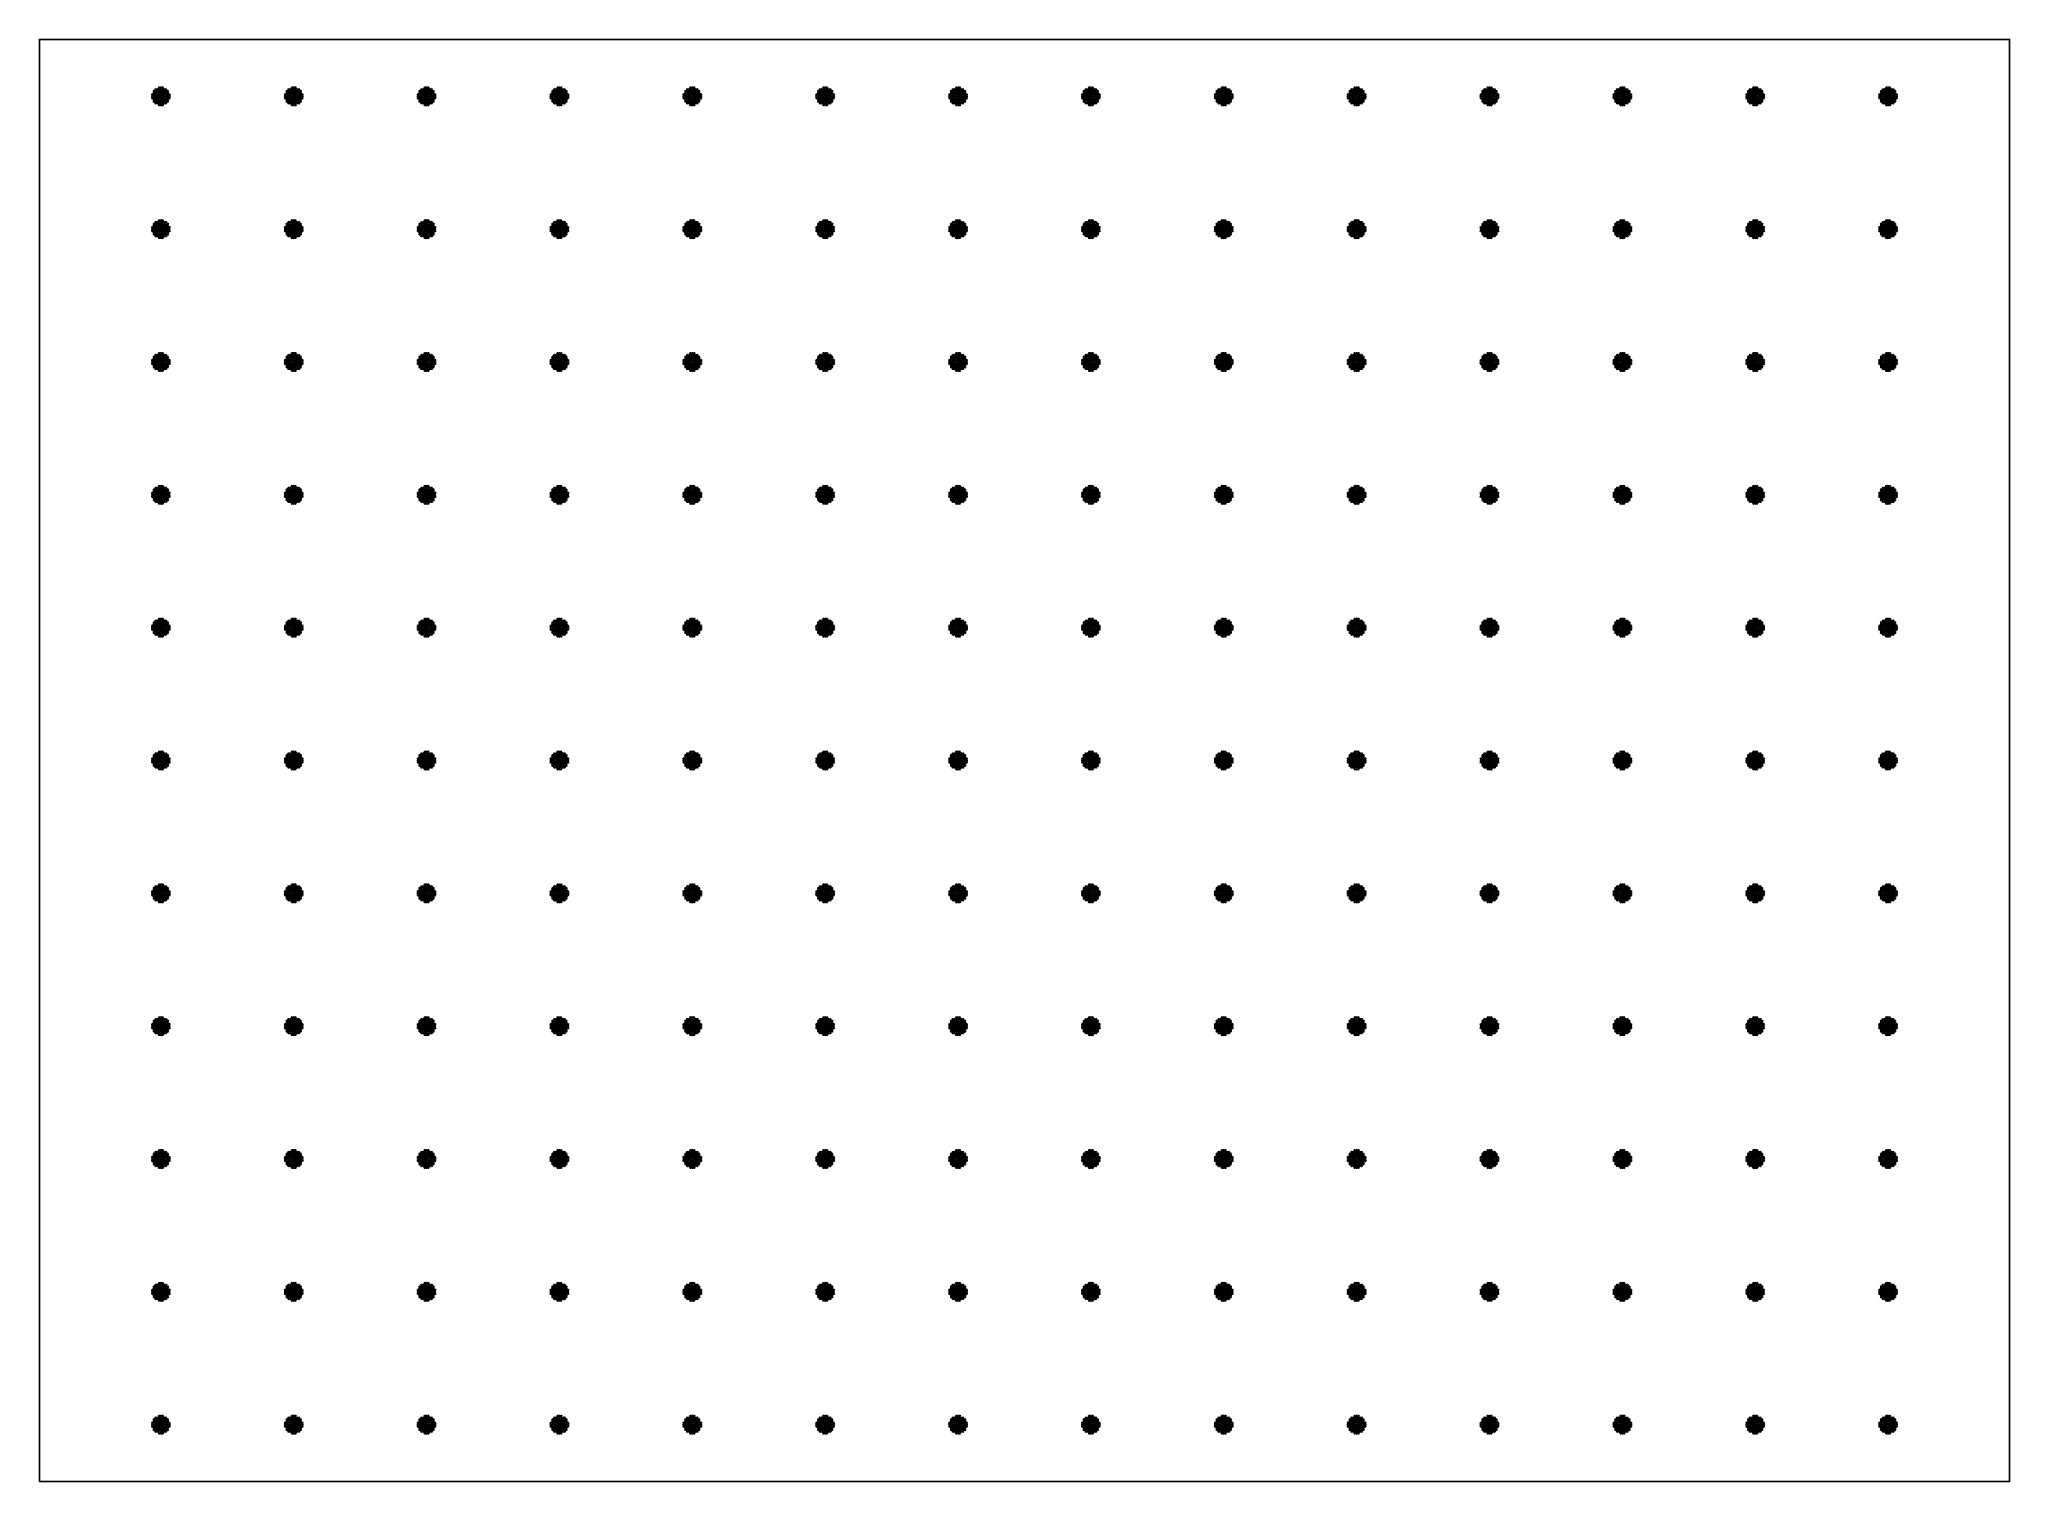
# Model space of a CAD drawing. Extents: x -49 to 54, y -38 to 38.
import ezdxf

# ---------------------------------------------------------------- set-up
doc = ezdxf.new("R2010")
doc.units = 0
doc.layers.add('LOWER_ELECTRODE', color=1, linetype='CONTINUOUS')
doc.layers.add('OUTLINE', color=7, linetype='CONTINUOUS')

msp = doc.modelspace()

# ---------------------------------------------------------------- linework, layer by layer
at = {"layer": 'LOWER_ELECTRODE'}
for centre in [(-43.36, 35.27), (-43.27, 35.36), (-43.27, 35.27), (-43.18, 35.36), (-43.18, 35.27), (-43.09, 35.45), (-43.09, 35.36), (-43.09, 35.27), (-43, 35.45), (-43, 35.36), (-43, 35.27), (-42.91, 35.45), (-42.91, 35.36), (-42.91, 35.27), (-42.82, 35.36), (-42.82, 35.27), (-42.73, 35.36), (-42.73, 35.27), (-42.64, 35.27), (-36.36, 35.27), (-36.27, 35.36), (-36.27, 35.27), (-36.18, 35.36), (-36.18, 35.27), (-36.09, 35.45), (-36.09, 35.36), (-36.09, 35.27), (-36, 35.45), (-36, 35.36), (-36, 35.27), (-35.91, 35.45), (-35.91, 35.36), (-35.91, 35.27), (-35.82, 35.36), (-35.82, 35.27), (-35.73, 35.36), (-35.73, 35.27), (-35.64, 35.27), (-29.36, 35.27), (-29.27, 35.36), (-29.27, 35.27), (-29.18, 35.36), (-29.18, 35.27), (-29.09, 35.45), (-29.09, 35.36), (-29.09, 35.27), (-29, 35.45), (-29, 35.36), (-29, 35.27), (-28.91, 35.45), (-28.91, 35.36), (-28.91, 35.27), (-28.82, 35.36), (-28.82, 35.27), (-28.73, 35.36), (-28.73, 35.27), (-28.64, 35.27), (-22.36, 35.27), (-22.27, 35.36), (-22.27, 35.27), (-22.18, 35.36), (-22.18, 35.27), (-22.09, 35.45), (-22.09, 35.36), (-22.09, 35.27), (-22, 35.45), (-22, 35.36), (-22, 35.27), (-21.91, 35.45), (-21.91, 35.36), (-21.91, 35.27), (-21.82, 35.36), (-21.82, 35.27), (-21.73, 35.36), (-21.73, 35.27), (-21.64, 35.27), (-15.36, 35.27), (-15.27, 35.36), (-15.27, 35.27), (-15.18, 35.36), (-15.18, 35.27), (-15.09, 35.45), (-15.09, 35.36), (-15.09, 35.27), (-15, 35.45), (-15, 35.36), (-15, 35.27), (-14.91, 35.45), (-14.91, 35.36), (-14.91, 35.27), (-14.82, 35.36), (-14.82, 35.27), (-14.73, 35.36), (-14.73, 35.27), (-14.64, 35.27), (-8.36, 35.27), (-8.27, 35.36), (-8.27, 35.27), (-8.18, 35.36), (-8.18, 35.27), (-8.09, 35.45), (-8.09, 35.36), (-8.09, 35.27), (-8, 35.45), (-8, 35.36), (-8, 35.27), (-7.91, 35.45), (-7.91, 35.36), (-7.91, 35.27), (-7.82, 35.36), (-7.82, 35.27), (-7.73, 35.36), (-7.73, 35.27), (-7.64, 35.27), (-1.36, 35.27), (-1.27, 35.36), (-1.27, 35.27), (-1.18, 35.36), (-1.18, 35.27), (-1.09, 35.45), (-1.09, 35.36), (-1.09, 35.27), (-1, 35.45), (-1, 35.36), (-1, 35.27), (-0.91, 35.45), (-0.91, 35.36), (-0.91, 35.27), (-0.82, 35.36), (-0.82, 35.27), (-0.73, 35.36), (-0.73, 35.27), (-0.64, 35.27), (5.64, 35.27), (5.73, 35.36), (5.73, 35.27), (5.82, 35.36), (5.82, 35.27), (5.91, 35.45), (5.91, 35.36), (5.91, 35.27), (6, 35.45), (6, 35.36), (6, 35.27), (6.09, 35.45), (6.09, 35.36), (6.09, 35.27), (6.18, 35.36), (6.18, 35.27), (6.27, 35.36), (6.27, 35.27), (6.36, 35.27), (12.64, 35.27), (12.73, 35.36), (12.73, 35.27), (12.82, 35.36), (12.82, 35.27), (12.91, 35.45), (12.91, 35.36), (12.91, 35.27), (13, 35.45), (13, 35.36), (13, 35.27), (13.09, 35.45), (13.09, 35.36), (13.09, 35.27), (13.18, 35.36), (13.18, 35.27), (13.27, 35.36), (13.27, 35.27), (13.36, 35.27), (19.64, 35.27), (19.73, 35.36), (19.73, 35.27), (19.82, 35.36), (19.82, 35.27), (19.91, 35.45), (19.91, 35.36), (19.91, 35.27), (20, 35.45), (20, 35.36), (20, 35.27), (20.09, 35.45), (20.09, 35.36), (20.09, 35.27), (20.18, 35.36), (20.18, 35.27), (20.27, 35.36), (20.27, 35.27), (20.36, 35.27), (26.64, 35.27), (26.73, 35.36), (26.73, 35.27), (26.82, 35.36), (26.82, 35.27), (26.91, 35.45), (26.91, 35.36), (26.91, 35.27), (27, 35.45), (27, 35.36), (27, 35.27), (27.09, 35.45), (27.09, 35.36), (27.09, 35.27), (27.18, 35.36), (27.18, 35.27), (27.27, 35.36), (27.27, 35.27), (27.36, 35.27), (33.64, 35.27), (33.73, 35.36), (33.73, 35.27), (33.82, 35.36), (33.82, 35.27), (33.91, 35.45), (33.91, 35.36), (33.91, 35.27), (34, 35.45), (34, 35.36), (34, 35.27), (34.09, 35.45), (34.09, 35.36), (34.09, 35.27), (34.18, 35.36), (34.18, 35.27), (34.27, 35.36), (34.27, 35.27), (34.36, 35.27), (40.64, 35.27), (40.73, 35.36), (40.73, 35.27), (40.82, 35.36), (40.82, 35.27), (40.91, 35.45), (40.91, 35.36), (40.91, 35.27), (41, 35.45), (41, 35.36), (41, 35.27), (41.09, 35.45), (41.09, 35.36), (41.09, 35.27), (41.18, 35.36), (41.18, 35.27), (41.27, 35.36), (41.27, 35.27), (41.36, 35.27), (47.64, 35.27), (47.73, 35.36), (47.73, 35.27), (47.82, 35.36), (47.82, 35.27), (47.91, 35.45), (47.91, 35.36), (47.91, 35.27), (48, 35.45), (48, 35.36), (48, 35.27), (48.09, 35.45), (48.09, 35.36), (48.09, 35.27), (48.18, 35.36), (48.18, 35.27), (48.27, 35.36), (48.27, 35.27), (48.36, 35.27), (-43.45, 35.09), (-43.45, 35), (-43.45, 34.91), (-43.36, 35.18), (-43.36, 35.09), (-43.36, 35), (-43.36, 34.91), (-43.36, 34.82), (-43.36, 34.73), (-43.27, 35.18), (-43.27, 35.09), (-43.27, 35), (-43.27, 34.91), (-43.27, 34.82), (-43.27, 34.73), (-43.27, 34.64), (-43.18, 35.18), (-43.18, 35.09), (-43.18, 35), (-43.18, 34.91), (-43.18, 34.82), (-43.18, 34.73), (-43.18, 34.64), (-43.09, 35.18), (-43.09, 35.09), (-43.09, 35), (-43.09, 34.91), (-43.09, 34.82), (-43.09, 34.73), (-43.09, 34.64), (-43.09, 34.55), (-43, 35.18), (-43, 35.09), (-43, 35), (-43, 34.91), (-43, 34.82), (-43, 34.73), (-43, 34.64), (-43, 34.55), (-42.91, 35.18), (-42.91, 35.09), (-42.91, 35), (-42.91, 34.91), (-42.91, 34.82), (-42.91, 34.73), (-42.91, 34.64), (-42.91, 34.55), (-42.82, 35.18), (-42.82, 35.09), (-42.82, 35), (-42.82, 34.91), (-42.82, 34.82), (-42.82, 34.73), (-42.82, 34.64), (-42.73, 35.18), (-42.73, 35.09), (-42.73, 35), (-42.73, 34.91), (-42.73, 34.82), (-42.73, 34.73), (-42.73, 34.64), (-42.64, 35.18), (-42.64, 35.09), (-42.64, 35), (-42.64, 34.91), (-42.64, 34.82), (-42.64, 34.73), (-42.55, 35.09), (-42.55, 35), (-42.55, 34.91), (-36.45, 35.09), (-36.45, 35), (-36.45, 34.91), (-36.36, 35.18), (-36.36, 35.09), (-36.36, 35), (-36.36, 34.91), (-36.36, 34.82), (-36.36, 34.73), (-36.27, 35.18), (-36.27, 35.09), (-36.27, 35), (-36.27, 34.91), (-36.27, 34.82), (-36.27, 34.73), (-36.27, 34.64), (-36.18, 35.18), (-36.18, 35.09), (-36.18, 35), (-36.18, 34.91), (-36.18, 34.82), (-36.18, 34.73), (-36.18, 34.64), (-36.09, 35.18), (-36.09, 35.09), (-36.09, 35), (-36.09, 34.91), (-36.09, 34.82), (-36.09, 34.73), (-36.09, 34.64), (-36.09, 34.55), (-36, 35.18), (-36, 35.09), (-36, 35), (-36, 34.91), (-36, 34.82), (-36, 34.73), (-36, 34.64), (-36, 34.55), (-35.91, 35.18), (-35.91, 35.09), (-35.91, 35), (-35.91, 34.91), (-35.91, 34.82), (-35.91, 34.73), (-35.91, 34.64), (-35.91, 34.55), (-35.82, 35.18), (-35.82, 35.09), (-35.82, 35), (-35.82, 34.91), (-35.82, 34.82), (-35.82, 34.73), (-35.82, 34.64), (-35.73, 35.18), (-35.73, 35.09), (-35.73, 35), (-35.73, 34.91), (-35.73, 34.82), (-35.73, 34.73), (-35.73, 34.64), (-35.64, 35.18), (-35.64, 35.09), (-35.64, 35), (-35.64, 34.91), (-35.64, 34.82), (-35.64, 34.73), (-35.55, 35.09), (-35.55, 35), (-35.55, 34.91), (-29.45, 35.09), (-29.45, 35), (-29.45, 34.91), (-29.36, 35.18), (-29.36, 35.09), (-29.36, 35), (-29.36, 34.91), (-29.36, 34.82), (-29.36, 34.73), (-29.27, 35.18), (-29.27, 35.09), (-29.27, 35), (-29.27, 34.91), (-29.27, 34.82), (-29.27, 34.73), (-29.27, 34.64), (-29.18, 35.18), (-29.18, 35.09), (-29.18, 35), (-29.18, 34.91), (-29.18, 34.82), (-29.18, 34.73), (-29.18, 34.64), (-29.09, 35.18), (-29.09, 35.09), (-29.09, 35), (-29.09, 34.91), (-29.09, 34.82), (-29.09, 34.73), (-29.09, 34.64), (-29.09, 34.55), (-29, 35.18), (-29, 35.09), (-29, 35), (-29, 34.91), (-29, 34.82), (-29, 34.73), (-29, 34.64), (-29, 34.55), (-28.91, 35.18), (-28.91, 35.09), (-28.91, 35), (-28.91, 34.91), (-28.91, 34.82), (-28.91, 34.73), (-28.91, 34.64), (-28.91, 34.55), (-28.82, 35.18), (-28.82, 35.09), (-28.82, 35), (-28.82, 34.91), (-28.82, 34.82), (-28.82, 34.73), (-28.82, 34.64), (-28.73, 35.18), (-28.73, 35.09), (-28.73, 35), (-28.73, 34.91), (-28.73, 34.82), (-28.73, 34.73), (-28.73, 34.64), (-28.64, 35.18), (-28.64, 35.09), (-28.64, 35), (-28.64, 34.91), (-28.64, 34.82), (-28.64, 34.73), (-28.55, 35.09), (-28.55, 35), (-28.55, 34.91), (-22.45, 35.09), (-22.45, 35), (-22.45, 34.91), (-22.36, 35.18), (-22.36, 35.09), (-22.36, 35), (-22.36, 34.91), (-22.36, 34.82), (-22.36, 34.73), (-22.27, 35.18), (-22.27, 35.09), (-22.27, 35), (-22.27, 34.91), (-22.27, 34.82), (-22.27, 34.73), (-22.27, 34.64), (-22.18, 35.18), (-22.18, 35.09), (-22.18, 35), (-22.18, 34.91), (-22.18, 34.82), (-22.18, 34.73), (-22.18, 34.64), (-22.09, 35.18), (-22.09, 35.09), (-22.09, 35), (-22.09, 34.91), (-22.09, 34.82), (-22.09, 34.73), (-22.09, 34.64), (-22.09, 34.55), (-22, 35.18), (-22, 35.09), (-22, 35), (-22, 34.91), (-22, 34.82), (-22, 34.73), (-22, 34.64), (-22, 34.55), (-21.91, 35.18), (-21.91, 35.09), (-21.91, 35), (-21.91, 34.91), (-21.91, 34.82), (-21.91, 34.73), (-21.91, 34.64), (-21.91, 34.55), (-21.82, 35.18), (-21.82, 35.09), (-21.82, 35), (-21.82, 34.91), (-21.82, 34.82), (-21.82, 34.73), (-21.82, 34.64), (-21.73, 35.18), (-21.73, 35.09), (-21.73, 35), (-21.73, 34.91), (-21.73, 34.82), (-21.73, 34.73), (-21.73, 34.64), (-21.64, 35.18), (-21.64, 35.09), (-21.64, 35), (-21.64, 34.91), (-21.64, 34.82), (-21.64, 34.73), (-21.55, 35.09), (-21.55, 35), (-21.55, 34.91), (-15.45, 35.09), (-15.45, 35), (-15.45, 34.91), (-15.36, 35.18), (-15.36, 35.09), (-15.36, 35), (-15.36, 34.91), (-15.36, 34.82), (-15.36, 34.73), (-15.27, 35.18), (-15.27, 35.09), (-15.27, 35), (-15.27, 34.91), (-15.27, 34.82), (-15.27, 34.73), (-15.27, 34.64), (-15.18, 35.18), (-15.18, 35.09), (-15.18, 35), (-15.18, 34.91), (-15.18, 34.82), (-15.18, 34.73), (-15.18, 34.64), (-15.09, 35.18), (-15.09, 35.09), (-15.09, 35), (-15.09, 34.91), (-15.09, 34.82), (-15.09, 34.73), (-15.09, 34.64), (-15.09, 34.55), (-15, 35.18), (-15, 35.09), (-15, 35), (-15, 34.91), (-15, 34.82), (-15, 34.73), (-15, 34.64), (-15, 34.55), (-14.91, 35.18), (-14.91, 35.09), (-14.91, 35), (-14.91, 34.91), (-14.91, 34.82), (-14.91, 34.73), (-14.91, 34.64), (-14.91, 34.55), (-14.82, 35.18), (-14.82, 35.09), (-14.82, 35), (-14.82, 34.91), (-14.82, 34.82), (-14.82, 34.73), (-14.82, 34.64), (-14.73, 35.18), (-14.73, 35.09), (-14.73, 35), (-14.73, 34.91), (-14.73, 34.82), (-14.73, 34.73), (-14.73, 34.64), (-14.64, 35.18), (-14.64, 35.09), (-14.64, 35), (-14.64, 34.91), (-14.64, 34.82), (-14.64, 34.73), (-14.55, 35.09), (-14.55, 35), (-14.55, 34.91), (-8.45, 35.09), (-8.45, 35), (-8.45, 34.91), (-8.36, 35.18), (-8.36, 35.09), (-8.36, 35), (-8.36, 34.91), (-8.36, 34.82), (-8.36, 34.73), (-8.27, 35.18), (-8.27, 35.09), (-8.27, 35), (-8.27, 34.91), (-8.27, 34.82), (-8.27, 34.73), (-8.27, 34.64), (-8.18, 35.18), (-8.18, 35.09), (-8.18, 35), (-8.18, 34.91), (-8.18, 34.82), (-8.18, 34.73), (-8.18, 34.64), (-8.09, 35.18), (-8.09, 35.09), (-8.09, 35), (-8.09, 34.91), (-8.09, 34.82), (-8.09, 34.73), (-8.09, 34.64), (-8.09, 34.55), (-8, 35.18), (-8, 35.09), (-8, 35), (-8, 34.91), (-8, 34.82), (-8, 34.73), (-8, 34.64), (-8, 34.55), (-7.91, 35.18), (-7.91, 35.09), (-7.91, 35), (-7.91, 34.91), (-7.91, 34.82), (-7.91, 34.73), (-7.91, 34.64), (-7.91, 34.55), (-7.82, 35.18), (-7.82, 35.09), (-7.82, 35), (-7.82, 34.91), (-7.82, 34.82), (-7.82, 34.73), (-7.82, 34.64), (-7.73, 35.18), (-7.73, 35.09), (-7.73, 35), (-7.73, 34.91), (-7.73, 34.82), (-7.73, 34.73), (-7.73, 34.64), (-7.64, 35.18), (-7.64, 35.09), (-7.64, 35), (-7.64, 34.91), (-7.64, 34.82), (-7.64, 34.73), (-7.55, 35.09), (-7.55, 35), (-7.55, 34.91), (-1.45, 35.09), (-1.45, 35), (-1.45, 34.91), (-1.36, 35.18), (-1.36, 35.09), (-1.36, 35), (-1.36, 34.91), (-1.36, 34.82), (-1.36, 34.73), (-1.27, 35.18), (-1.27, 35.09), (-1.27, 35), (-1.27, 34.91), (-1.27, 34.82), (-1.27, 34.73), (-1.27, 34.64), (-1.18, 35.18), (-1.18, 35.09), (-1.18, 35), (-1.18, 34.91), (-1.18, 34.82), (-1.18, 34.73), (-1.18, 34.64), (-1.09, 35.18), (-1.09, 35.09), (-1.09, 35), (-1.09, 34.91), (-1.09, 34.82), (-1.09, 34.73), (-1.09, 34.64), (-1.09, 34.55), (-1, 35.18), (-1, 35.09), (-1, 35), (-1, 34.91), (-1, 34.82), (-1, 34.73), (-1, 34.64), (-1, 34.55), (-0.91, 35.18), (-0.91, 35.09), (-0.91, 35), (-0.91, 34.91), (-0.91, 34.82), (-0.91, 34.73), (-0.91, 34.64), (-0.91, 34.55), (-0.82, 35.18), (-0.82, 35.09), (-0.82, 35), (-0.82, 34.91), (-0.82, 34.82), (-0.82, 34.73), (-0.82, 34.64), (-0.73, 35.18), (-0.73, 35.09), (-0.73, 35), (-0.73, 34.91), (-0.73, 34.82), (-0.73, 34.73), (-0.73, 34.64), (-0.64, 35.18), (-0.64, 35.09), (-0.64, 35), (-0.64, 34.91), (-0.64, 34.82), (-0.64, 34.73), (-0.55, 35.09), (-0.55, 35), (-0.55, 34.91), (5.55, 35.09), (5.55, 35), (5.55, 34.91), (5.64, 35.18), (5.64, 35.09), (5.64, 35), (5.64, 34.91), (5.64, 34.82), (5.64, 34.73), (5.73, 35.18), (5.73, 35.09), (5.73, 35), (5.73, 34.91), (5.73, 34.82), (5.73, 34.73), (5.73, 34.64), (5.82, 35.18), (5.82, 35.09), (5.82, 35), (5.82, 34.91), (5.82, 34.82), (5.82, 34.73), (5.82, 34.64), (5.91, 35.18), (5.91, 35.09), (5.91, 35), (5.91, 34.91), (5.91, 34.82), (5.91, 34.73), (5.91, 34.64), (5.91, 34.55), (6, 35.18), (6, 35.09), (6, 35), (6, 34.91), (6, 34.82), (6, 34.73), (6, 34.64), (6, 34.55), (6.09, 35.18), (6.09, 35.09), (6.09, 35), (6.09, 34.91), (6.09, 34.82), (6.09, 34.73), (6.09, 34.64), (6.09, 34.55), (6.18, 35.18), (6.18, 35.09), (6.18, 35), (6.18, 34.91), (6.18, 34.82), (6.18, 34.73), (6.18, 34.64), (6.27, 35.18), (6.27, 35.09), (6.27, 35), (6.27, 34.91), (6.27, 34.82), (6.27, 34.73), (6.27, 34.64), (6.36, 35.18), (6.36, 35.09), (6.36, 35), (6.36, 34.91), (6.36, 34.82), (6.36, 34.73), (6.45, 35.09), (6.45, 35), (6.45, 34.91), (12.55, 35.09), (12.55, 35), (12.55, 34.91), (12.64, 35.18), (12.64, 35.09), (12.64, 35), (12.64, 34.91), (12.64, 34.82), (12.64, 34.73), (12.73, 35.18), (12.73, 35.09), (12.73, 35), (12.73, 34.91), (12.73, 34.82), (12.73, 34.73), (12.73, 34.64), (12.82, 35.18), (12.82, 35.09), (12.82, 35), (12.82, 34.91), (12.82, 34.82), (12.82, 34.73), (12.82, 34.64), (12.91, 35.18), (12.91, 35.09), (12.91, 35), (12.91, 34.91), (12.91, 34.82), (12.91, 34.73), (12.91, 34.64), (12.91, 34.55), (13, 35.18), (13, 35.09), (13, 35), (13, 34.91), (13, 34.82), (13, 34.73), (13, 34.64), (13, 34.55), (13.09, 35.18), (13.09, 35.09), (13.09, 35), (13.09, 34.91), (13.09, 34.82), (13.09, 34.73), (13.09, 34.64), (13.09, 34.55), (13.18, 35.18), (13.18, 35.09), (13.18, 35), (13.18, 34.91), (13.18, 34.82), (13.18, 34.73), (13.18, 34.64), (13.27, 35.18), (13.27, 35.09), (13.27, 35), (13.27, 34.91), (13.27, 34.82), (13.27, 34.73), (13.27, 34.64), (13.36, 35.18), (13.36, 35.09), (13.36, 35), (13.36, 34.91), (13.36, 34.82), (13.36, 34.73), (13.45, 35.09), (13.45, 35), (13.45, 34.91), (19.55, 35.09), (19.55, 35), (19.55, 34.91), (19.64, 35.18), (19.64, 35.09), (19.64, 35), (19.64, 34.91), (19.64, 34.82), (19.64, 34.73), (19.73, 35.18), (19.73, 35.09), (19.73, 35), (19.73, 34.91), (19.73, 34.82), (19.73, 34.73), (19.73, 34.64), (19.82, 35.18), (19.82, 35.09), (19.82, 35), (19.82, 34.91), (19.82, 34.82), (19.82, 34.73), (19.82, 34.64), (19.91, 35.18), (19.91, 35.09), (19.91, 35), (19.91, 34.91), (19.91, 34.82), (19.91, 34.73), (19.91, 34.64), (19.91, 34.55), (20, 35.18), (20, 35.09), (20, 35), (20, 34.91), (20, 34.82), (20, 34.73), (20, 34.64), (20, 34.55), (20.09, 35.18), (20.09, 35.09), (20.09, 35), (20.09, 34.91), (20.09, 34.82), (20.09, 34.73), (20.09, 34.64), (20.09, 34.55), (20.18, 35.18), (20.18, 35.09), (20.18, 35), (20.18, 34.91), (20.18, 34.82), (20.18, 34.73), (20.18, 34.64), (20.27, 35.18), (20.27, 35.09), (20.27, 35), (20.27, 34.91), (20.27, 34.82), (20.27, 34.73), (20.27, 34.64), (20.36, 35.18), (20.36, 35.09), (20.36, 35), (20.36, 34.91), (20.36, 34.82), (20.36, 34.73), (20.45, 35.09), (20.45, 35), (20.45, 34.91), (26.55, 35.09), (26.55, 35), (26.55, 34.91), (26.64, 35.18), (26.64, 35.09), (26.64, 35), (26.64, 34.91), (26.64, 34.82), (26.64, 34.73), (26.73, 35.18), (26.73, 35.09), (26.73, 35), (26.73, 34.91), (26.73, 34.82), (26.73, 34.73), (26.73, 34.64), (26.82, 35.18), (26.82, 35.09), (26.82, 35), (26.82, 34.91), (26.82, 34.82), (26.82, 34.73), (26.82, 34.64), (26.91, 35.18), (26.91, 35.09), (26.91, 35), (26.91, 34.91), (26.91, 34.82), (26.91, 34.73), (26.91, 34.64), (26.91, 34.55), (27, 35.18), (27, 35.09), (27, 35), (27, 34.91), (27, 34.82), (27, 34.73), (27, 34.64), (27, 34.55), (27.09, 35.18), (27.09, 35.09), (27.09, 35), (27.09, 34.91), (27.09, 34.82), (27.09, 34.73), (27.09, 34.64), (27.09, 34.55), (27.18, 35.18), (27.18, 35.09), (27.18, 35), (27.18, 34.91), (27.18, 34.82), (27.18, 34.73), (27.18, 34.64), (27.27, 35.18), (27.27, 35.09), (27.27, 35), (27.27, 34.91), (27.27, 34.82), (27.27, 34.73), (27.27, 34.64), (27.36, 35.18), (27.36, 35.09), (27.36, 35), (27.36, 34.91), (27.36, 34.82), (27.36, 34.73), (27.45, 35.09), (27.45, 35), (27.45, 34.91), (33.55, 35.09), (33.55, 35), (33.55, 34.91), (33.64, 35.18), (33.64, 35.09), (33.64, 35), (33.64, 34.91), (33.64, 34.82), (33.64, 34.73), (33.73, 35.18), (33.73, 35.09), (33.73, 35), (33.73, 34.91), (33.73, 34.82), (33.73, 34.73), (33.73, 34.64), (33.82, 35.18), (33.82, 35.09), (33.82, 35), (33.82, 34.91), (33.82, 34.82), (33.82, 34.73), (33.82, 34.64), (33.91, 35.18), (33.91, 35.09), (33.91, 35), (33.91, 34.91), (33.91, 34.82), (33.91, 34.73), (33.91, 34.64), (33.91, 34.55), (34, 35.18), (34, 35.09), (34, 35), (34, 34.91), (34, 34.82), (34, 34.73), (34, 34.64), (34, 34.55), (34.09, 35.18), (34.09, 35.09), (34.09, 35), (34.09, 34.91), (34.09, 34.82), (34.09, 34.73), (34.09, 34.64), (34.09, 34.55), (34.18, 35.18), (34.18, 35.09), (34.18, 35), (34.18, 34.91), (34.18, 34.82), (34.18, 34.73), (34.18, 34.64), (34.27, 35.18), (34.27, 35.09), (34.27, 35), (34.27, 34.91), (34.27, 34.82), (34.27, 34.73), (34.27, 34.64), (34.36, 35.18), (34.36, 35.09), (34.36, 35), (34.36, 34.91), (34.36, 34.82), (34.36, 34.73), (34.45, 35.09), (34.45, 35), (34.45, 34.91), (40.55, 35.09), (40.55, 35), (40.55, 34.91), (40.64, 35.18), (40.64, 35.09), (40.64, 35), (40.64, 34.91), (40.64, 34.82), (40.64, 34.73), (40.73, 35.18), (40.73, 35.09), (40.73, 35), (40.73, 34.91), (40.73, 34.82), (40.73, 34.73), (40.73, 34.64), (40.82, 35.18), (40.82, 35.09), (40.82, 35), (40.82, 34.91), (40.82, 34.82), (40.82, 34.73), (40.82, 34.64), (40.91, 35.18), (40.91, 35.09), (40.91, 35), (40.91, 34.91), (40.91, 34.82), (40.91, 34.73), (40.91, 34.64), (40.91, 34.55), (41, 35.18), (41, 35.09), (41, 35), (41, 34.91), (41, 34.82), (41, 34.73), (41, 34.64), (41, 34.55), (41.09, 35.18), (41.09, 35.09), (41.09, 35), (41.09, 34.91), (41.09, 34.82), (41.09, 34.73), (41.09, 34.64), (41.09, 34.55), (41.18, 35.18), (41.18, 35.09), (41.18, 35), (41.18, 34.91), (41.18, 34.82), (41.18, 34.73), (41.18, 34.64), (41.27, 35.18), (41.27, 35.09), (41.27, 35), (41.27, 34.91), (41.27, 34.82), (41.27, 34.73), (41.27, 34.64), (41.36, 35.18), (41.36, 35.09), (41.36, 35), (41.36, 34.91), (41.36, 34.82), (41.36, 34.73), (41.45, 35.09), (41.45, 35), (41.45, 34.91), (47.55, 35.09), (47.55, 35), (47.55, 34.91), (47.64, 35.18), (47.64, 35.09), (47.64, 35), (47.64, 34.91), (47.64, 34.82), (47.64, 34.73), (47.73, 35.18), (47.73, 35.09), (47.73, 35), (47.73, 34.91), (47.73, 34.82), (47.73, 34.73), (47.73, 34.64), (47.82, 35.18), (47.82, 35.09), (47.82, 35), (47.82, 34.91), (47.82, 34.82), (47.82, 34.73), (47.82, 34.64), (47.91, 35.18), (47.91, 35.09), (47.91, 35), (47.91, 34.91), (47.91, 34.82), (47.91, 34.73), (47.91, 34.64), (47.91, 34.55), (48, 35.18), (48, 35.09), (48, 35), (48, 34.91), (48, 34.82), (48, 34.73), (48, 34.64), (48, 34.55), (48.09, 35.18), (48.09, 35.09), (48.09, 35), (48.09, 34.91), (48.09, 34.82), (48.09, 34.73), (48.09, 34.64), (48.09, 34.55), (48.18, 35.18), (48.18, 35.09), (48.18, 35), (48.18, 34.91), (48.18, 34.82), (48.18, 34.73), (48.18, 34.64), (48.27, 35.18), (48.27, 35.09), (48.27, 35), (48.27, 34.91), (48.27, 34.82), (48.27, 34.73), (48.27, 34.64), (48.36, 35.18), (48.36, 35.09), (48.36, 35), (48.36, 34.91), (48.36, 34.82), (48.36, 34.73), (48.45, 35.09), (48.45, 35), (48.45, 34.91), (-43.45, 28.09), (-43.45, 28), (-43.36, 28.27), (-43.36, 28.18), (-43.36, 28.09), (-43.36, 28), (-43.27, 28.36), (-43.27, 28.27), (-43.27, 28.18), (-43.27, 28.09), (-43.27, 28), (-43.18, 28.36), (-43.18, 28.27), (-43.18, 28.18), (-43.18, 28.09), (-43.18, 28), (-43.09, 28.45), (-43.09, 28.36), (-43.09, 28.27), (-43.09, 28.18), (-43.09, 28.09), (-43.09, 28), (-43, 28.45), (-43, 28.36), (-43, 28.27), (-43, 28.18), (-43, 28.09), (-43, 28), (-42.91, 28.45), (-42.91, 28.36), (-42.91, 28.27), (-42.91, 28.18), (-42.91, 28.09), (-42.91, 28), (-42.82, 28.36), (-42.82, 28.27), (-42.82, 28.18), (-42.82, 28.09), (-42.82, 28), (-42.73, 28.36), (-42.73, 28.27), (-42.73, 28.18), (-42.73, 28.09), (-42.73, 28), (-42.64, 28.27), (-42.64, 28.18), (-42.64, 28.09), (-42.64, 28), (-42.55, 28.09), (-42.55, 28), (-36.45, 28.09), (-36.45, 28), (-36.36, 28.27), (-36.36, 28.18), (-36.36, 28.09), (-36.36, 28), (-36.27, 28.36), (-36.27, 28.27), (-36.27, 28.18), (-36.27, 28.09), (-36.27, 28), (-36.18, 28.36), (-36.18, 28.27), (-36.18, 28.18), (-36.18, 28.09), (-36.18, 28), (-36.09, 28.45), (-36.09, 28.36), (-36.09, 28.27), (-36.09, 28.18), (-36.09, 28.09), (-36.09, 28), (-36, 28.45), (-36, 28.36), (-36, 28.27), (-36, 28.18), (-36, 28.09), (-36, 28), (-35.91, 28.45), (-35.91, 28.36), (-35.91, 28.27), (-35.91, 28.18), (-35.91, 28.09), (-35.91, 28), (-35.82, 28.36), (-35.82, 28.27), (-35.82, 28.18), (-35.82, 28.09), (-35.82, 28), (-35.73, 28.36), (-35.73, 28.27), (-35.73, 28.18), (-35.73, 28.09), (-35.73, 28), (-35.64, 28.27), (-35.64, 28.18), (-35.64, 28.09), (-35.64, 28), (-35.55, 28.09), (-35.55, 28), (-29.45, 28.09), (-29.45, 28), (-29.36, 28.27), (-29.36, 28.18), (-29.36, 28.09), (-29.36, 28), (-29.27, 28.36), (-29.27, 28.27), (-29.27, 28.18), (-29.27, 28.09), (-29.27, 28), (-29.18, 28.36), (-29.18, 28.27), (-29.18, 28.18), (-29.18, 28.09), (-29.18, 28), (-29.09, 28.45), (-29.09, 28.36), (-29.09, 28.27), (-29.09, 28.18), (-29.09, 28.09), (-29.09, 28), (-29, 28.45), (-29, 28.36), (-29, 28.27), (-29, 28.18), (-29, 28.09), (-29, 28), (-28.91, 28.45), (-28.91, 28.36), (-28.91, 28.27), (-28.91, 28.18), (-28.91, 28.09), (-28.91, 28), (-28.82, 28.36), (-28.82, 28.27), (-28.82, 28.18), (-28.82, 28.09), (-28.82, 28), (-28.73, 28.36), (-28.73, 28.27), (-28.73, 28.18), (-28.73, 28.09), (-28.73, 28), (-28.64, 28.27), (-28.64, 28.18), (-28.64, 28.09), (-28.64, 28), (-28.55, 28.09), (-28.55, 28), (-22.45, 28.09), (-22.45, 28), (-22.36, 28.27), (-22.36, 28.18), (-22.36, 28.09), (-22.36, 28), (-22.27, 28.36), (-22.27, 28.27), (-22.27, 28.18), (-22.27, 28.09), (-22.27, 28), (-22.18, 28.36), (-22.18, 28.27), (-22.18, 28.18), (-22.18, 28.09), (-22.18, 28), (-22.09, 28.45), (-22.09, 28.36), (-22.09, 28.27), (-22.09, 28.18), (-22.09, 28.09), (-22.09, 28), (-22, 28.45), (-22, 28.36), (-22, 28.27), (-22, 28.18), (-22, 28.09), (-22, 28), (-21.91, 28.45), (-21.91, 28.36), (-21.91, 28.27), (-21.91, 28.18), (-21.91, 28.09), (-21.91, 28), (-21.82, 28.36), (-21.82, 28.27), (-21.82, 28.18), (-21.82, 28.09), (-21.82, 28), (-21.73, 28.36), (-21.73, 28.27), (-21.73, 28.18), (-21.73, 28.09), (-21.73, 28), (-21.64, 28.27), (-21.64, 28.18), (-21.64, 28.09), (-21.64, 28), (-21.55, 28.09), (-21.55, 28), (-15.45, 28.09), (-15.45, 28), (-15.36, 28.27), (-15.36, 28.18), (-15.36, 28.09), (-15.36, 28), (-15.27, 28.36), (-15.27, 28.27), (-15.27, 28.18), (-15.27, 28.09), (-15.27, 28), (-15.18, 28.36), (-15.18, 28.27), (-15.18, 28.18), (-15.18, 28.09), (-15.18, 28), (-15.09, 28.45), (-15.09, 28.36), (-15.09, 28.27), (-15.09, 28.18), (-15.09, 28.09), (-15.09, 28), (-15, 28.45), (-15, 28.36), (-15, 28.27), (-15, 28.18), (-15, 28.09), (-15, 28), (-14.91, 28.45), (-14.91, 28.36), (-14.91, 28.27), (-14.91, 28.18), (-14.91, 28.09), (-14.91, 28), (-14.82, 28.36), (-14.82, 28.27), (-14.82, 28.18), (-14.82, 28.09), (-14.82, 28), (-14.73, 28.36), (-14.73, 28.27), (-14.73, 28.18), (-14.73, 28.09), (-14.73, 28), (-14.64, 28.27), (-14.64, 28.18), (-14.64, 28.09), (-14.64, 28), (-14.55, 28.09), (-14.55, 28), (-8.45, 28.09), (-8.45, 28), (-8.36, 28.27), (-8.36, 28.18), (-8.36, 28.09), (-8.36, 28), (-8.27, 28.36), (-8.27, 28.27), (-8.27, 28.18), (-8.27, 28.09), (-8.27, 28), (-8.18, 28.36), (-8.18, 28.27), (-8.18, 28.18), (-8.18, 28.09), (-8.18, 28), (-8.09, 28.45), (-8.09, 28.36), (-8.09, 28.27), (-8.09, 28.18), (-8.09, 28.09), (-8.09, 28), (-8, 28.45), (-8, 28.36), (-8, 28.27), (-8, 28.18), (-8, 28.09), (-8, 28), (-7.91, 28.45), (-7.91, 28.36), (-7.91, 28.27), (-7.91, 28.18), (-7.91, 28.09), (-7.91, 28), (-7.82, 28.36), (-7.82, 28.27), (-7.82, 28.18), (-7.82, 28.09), (-7.82, 28), (-7.73, 28.36), (-7.73, 28.27), (-7.73, 28.18), (-7.73, 28.09), (-7.73, 28), (-7.64, 28.27), (-7.64, 28.18), (-7.64, 28.09), (-7.64, 28), (-7.55, 28.09), (-7.55, 28), (-1.45, 28.09), (-1.45, 28), (-1.36, 28.27), (-1.36, 28.18), (-1.36, 28.09), (-1.36, 28), (-1.27, 28.36), (-1.27, 28.27), (-1.27, 28.18), (-1.27, 28.09), (-1.27, 28), (-1.18, 28.36), (-1.18, 28.27), (-1.18, 28.18), (-1.18, 28.09), (-1.18, 28), (-1.09, 28.45), (-1.09, 28.36), (-1.09, 28.27), (-1.09, 28.18), (-1.09, 28.09), (-1.09, 28), (-1, 28.45), (-1, 28.36), (-1, 28.27), (-1, 28.18), (-1, 28.09), (-1, 28), (-0.91, 28.45), (-0.91, 28.36), (-0.91, 28.27), (-0.91, 28.18), (-0.91, 28.09), (-0.91, 28), (-0.82, 28.36), (-0.82, 28.27), (-0.82, 28.18), (-0.82, 28.09), (-0.82, 28), (-0.73, 28.36), (-0.73, 28.27), (-0.73, 28.18), (-0.73, 28.09), (-0.73, 28), (-0.64, 28.27), (-0.64, 28.18), (-0.64, 28.09), (-0.64, 28), (-0.55, 28.09), (-0.55, 28), (5.55, 28.09), (5.55, 28), (5.64, 28.27), (5.64, 28.18), (5.64, 28.09), (5.64, 28), (5.73, 28.36), (5.73, 28.27), (5.73, 28.18), (5.73, 28.09), (5.73, 28), (5.82, 28.36), (5.82, 28.27), (5.82, 28.18), (5.82, 28.09), (5.82, 28), (5.91, 28.45), (5.91, 28.36), (5.91, 28.27), (5.91, 28.18), (5.91, 28.09), (5.91, 28), (6, 28.45), (6, 28.36), (6, 28.27), (6, 28.18), (6, 28.09), (6, 28), (6.09, 28.45), (6.09, 28.36), (6.09, 28.27), (6.09, 28.18), (6.09, 28.09), (6.09, 28), (6.18, 28.36), (6.18, 28.27), (6.18, 28.18), (6.18, 28.09), (6.18, 28), (6.27, 28.36), (6.27, 28.27), (6.27, 28.18), (6.27, 28.09), (6.27, 28), (6.36, 28.27), (6.36, 28.18), (6.36, 28.09), (6.36, 28), (6.45, 28.09), (6.45, 28), (12.55, 28.09), (12.55, 28), (12.64, 28.27), (12.64, 28.18), (12.64, 28.09), (12.64, 28), (12.73, 28.36), (12.73, 28.27), (12.73, 28.18), (12.73, 28.09), (12.73, 28), (12.82, 28.36), (12.82, 28.27), (12.82, 28.18), (12.82, 28.09), (12.82, 28), (12.91, 28.45), (12.91, 28.36), (12.91, 28.27), (12.91, 28.18), (12.91, 28.09), (12.91, 28), (13, 28.45), (13, 28.36), (13, 28.27), (13, 28.18), (13, 28.09), (13, 28), (13.09, 28.45), (13.09, 28.36), (13.09, 28.27), (13.09, 28.18), (13.09, 28.09), (13.09, 28), (13.18, 28.36), (13.18, 28.27), (13.18, 28.18), (13.18, 28.09), (13.18, 28), (13.27, 28.36), (13.27, 28.27), (13.27, 28.18), (13.27, 28.09), (13.27, 28), (13.36, 28.27), (13.36, 28.18), (13.36, 28.09), (13.36, 28), (13.45, 28.09), (13.45, 28), (19.55, 28.09), (19.55, 28), (19.64, 28.27), (19.64, 28.18), (19.64, 28.09), (19.64, 28), (19.73, 28.36), (19.73, 28.27), (19.73, 28.18), (19.73, 28.09), (19.73, 28), (19.82, 28.36), (19.82, 28.27), (19.82, 28.18), (19.82, 28.09), (19.82, 28), (19.91, 28.45), (19.91, 28.36), (19.91, 28.27), (19.91, 28.18), (19.91, 28.09), (19.91, 28), (20, 28.45), (20, 28.36), (20, 28.27), (20, 28.18), (20, 28.09), (20, 28), (20.09, 28.45), (20.09, 28.36), (20.09, 28.27), (20.09, 28.18), (20.09, 28.09), (20.09, 28), (20.18, 28.36), (20.18, 28.27), (20.18, 28.18), (20.18, 28.09), (20.18, 28), (20.27, 28.36), (20.27, 28.27), (20.27, 28.18), (20.27, 28.09), (20.27, 28), (20.36, 28.27), (20.36, 28.18), (20.36, 28.09), (20.36, 28), (20.45, 28.09), (20.45, 28), (26.55, 28.09), (26.55, 28), (26.64, 28.27), (26.64, 28.18), (26.64, 28.09), (26.64, 28), (26.73, 28.36), (26.73, 28.27), (26.73, 28.18), (26.73, 28.09), (26.73, 28), (26.82, 28.36), (26.82, 28.27), (26.82, 28.18), (26.82, 28.09), (26.82, 28), (26.91, 28.45), (26.91, 28.36), (26.91, 28.27), (26.91, 28.18), (26.91, 28.09), (26.91, 28), (27, 28.45), (27, 28.36), (27, 28.27), (27, 28.18), (27, 28.09), (27, 28), (27.09, 28.45), (27.09, 28.36), (27.09, 28.27), (27.09, 28.18), (27.09, 28.09), (27.09, 28), (27.18, 28.36), (27.18, 28.27), (27.18, 28.18), (27.18, 28.09), (27.18, 28), (27.27, 28.36), (27.27, 28.27), (27.27, 28.18), (27.27, 28.09), (27.27, 28), (27.36, 28.27), (27.36, 28.18), (27.36, 28.09), (27.36, 28), (27.45, 28.09), (27.45, 28), (33.55, 28.09), (33.55, 28), (33.64, 28.27), (33.64, 28.18), (33.64, 28.09), (33.64, 28), (33.73, 28.36), (33.73, 28.27), (33.73, 28.18), (33.73, 28.09), (33.73, 28), (33.82, 28.36), (33.82, 28.27), (33.82, 28.18), (33.82, 28.09), (33.82, 28), (33.91, 28.45), (33.91, 28.36), (33.91, 28.27), (33.91, 28.18), (33.91, 28.09), (33.91, 28), (34, 28.45), (34, 28.36), (34, 28.27), (34, 28.18), (34, 28.09), (34, 28), (34.09, 28.45), (34.09, 28.36), (34.09, 28.27), (34.09, 28.18), (34.09, 28.09), (34.09, 28), (34.18, 28.36), (34.18, 28.27), (34.18, 28.18), (34.18, 28.09), (34.18, 28), (34.27, 28.36), (34.27, 28.27), (34.27, 28.18), (34.27, 28.09), (34.27, 28), (34.36, 28.27), (34.36, 28.18), (34.36, 28.09), (34.36, 28), (34.45, 28.09), (34.45, 28), (40.55, 28.09), (40.55, 28), (40.64, 28.27), (40.64, 28.18), (40.64, 28.09), (40.64, 28), (40.73, 28.36), (40.73, 28.27), (40.73, 28.18), (40.73, 28.09), (40.73, 28), (40.82, 28.36), (40.82, 28.27), (40.82, 28.18), (40.82, 28.09), (40.82, 28), (40.91, 28.45), (40.91, 28.36), (40.91, 28.27), (40.91, 28.18), (40.91, 28.09), (40.91, 28), (41, 28.45), (41, 28.36), (41, 28.27), (41, 28.18), (41, 28.09), (41, 28), (41.09, 28.45), (41.09, 28.36), (41.09, 28.27), (41.09, 28.18), (41.09, 28.09), (41.09, 28), (41.18, 28.36), (41.18, 28.27), (41.18, 28.18), (41.18, 28.09), (41.18, 28), (41.27, 28.36), (41.27, 28.27), (41.27, 28.18), (41.27, 28.09), (41.27, 28), (41.36, 28.27), (41.36, 28.18), (41.36, 28.09), (41.36, 28), (41.45, 28.09), (41.45, 28), (47.55, 28.09), (47.55, 28), (47.64, 28.27), (47.64, 28.18), (47.64, 28.09), (47.64, 28), (47.73, 28.36), (47.73, 28.27), (47.73, 28.18), (47.73, 28.09), (47.73, 28), (47.82, 28.36), (47.82, 28.27), (47.82, 28.18), (47.82, 28.09), (47.82, 28), (47.91, 28.45), (47.91, 28.36), (47.91, 28.27), (47.91, 28.18), (47.91, 28.09), (47.91, 28), (48, 28.45), (48, 28.36), (48, 28.27), (48, 28.18), (48, 28.09), (48, 28), (48.09, 28.45), (48.09, 28.36), (48.09, 28.27), (48.09, 28.18), (48.09, 28.09), (48.09, 28), (48.18, 28.36), (48.18, 28.27), (48.18, 28.18), (48.18, 28.09), (48.18, 28), (48.27, 28.36), (48.27, 28.27), (48.27, 28.18), (48.27, 28.09), (48.27, 28), (48.36, 28.27), (48.36, 28.18), (48.36, 28.09), (48.36, 28), (48.45, 28.09), (48.45, 28), (-43.45, 27.91), (-43.36, 27.91), (-43.36, 27.82), (-43.36, 27.73), (-43.27, 27.91), (-43.27, 27.82), (-43.27, 27.73), (-43.27, 27.64), (-43.18, 27.91), (-43.18, 27.82), (-43.18, 27.73), (-43.18, 27.64), (-43.09, 27.91), (-43.09, 27.82), (-43.09, 27.73), (-43.09, 27.64), (-43.09, 27.55), (-43, 27.91), (-43, 27.82), (-43, 27.73), (-43, 27.64), (-43, 27.55), (-42.91, 27.91), (-42.91, 27.82), (-42.91, 27.73), (-42.91, 27.64), (-42.91, 27.55), (-42.82, 27.91), (-42.82, 27.82), (-42.82, 27.73), (-42.82, 27.64), (-42.73, 27.91), (-42.73, 27.82), (-42.73, 27.73), (-42.73, 27.64), (-42.64, 27.91), (-42.64, 27.82), (-42.64, 27.73), (-42.55, 27.91), (-36.45, 27.91), (-36.36, 27.91), (-36.36, 27.82), (-36.36, 27.73), (-36.27, 27.91), (-36.27, 27.82), (-36.27, 27.73), (-36.27, 27.64), (-36.18, 27.91), (-36.18, 27.82), (-36.18, 27.73), (-36.18, 27.64), (-36.09, 27.91), (-36.09, 27.82), (-36.09, 27.73), (-36.09, 27.64), (-36.09, 27.55), (-36, 27.91), (-36, 27.82), (-36, 27.73), (-36, 27.64), (-36, 27.55), (-35.91, 27.91), (-35.91, 27.82), (-35.91, 27.73), (-35.91, 27.64), (-35.91, 27.55), (-35.82, 27.91), (-35.82, 27.82), (-35.82, 27.73), (-35.82, 27.64), (-35.73, 27.91), (-35.73, 27.82), (-35.73, 27.73), (-35.73, 27.64), (-35.64, 27.91), (-35.64, 27.82), (-35.64, 27.73), (-35.55, 27.91), (-29.45, 27.91), (-29.36, 27.91), (-29.36, 27.82), (-29.36, 27.73), (-29.27, 27.91), (-29.27, 27.82), (-29.27, 27.73), (-29.27, 27.64), (-29.18, 27.91), (-29.18, 27.82), (-29.18, 27.73), (-29.18, 27.64), (-29.09, 27.91), (-29.09, 27.82), (-29.09, 27.73), (-29.09, 27.64), (-29.09, 27.55), (-29, 27.91), (-29, 27.82), (-29, 27.73), (-29, 27.64), (-29, 27.55), (-28.91, 27.91), (-28.91, 27.82), (-28.91, 27.73), (-28.91, 27.64), (-28.91, 27.55), (-28.82, 27.91), (-28.82, 27.82), (-28.82, 27.73), (-28.82, 27.64), (-28.73, 27.91), (-28.73, 27.82), (-28.73, 27.73), (-28.73, 27.64), (-28.64, 27.91), (-28.64, 27.82), (-28.64, 27.73), (-28.55, 27.91), (-22.45, 27.91), (-22.36, 27.91), (-22.36, 27.82), (-22.36, 27.73), (-22.27, 27.91), (-22.27, 27.82), (-22.27, 27.73), (-22.27, 27.64), (-22.18, 27.91), (-22.18, 27.82), (-22.18, 27.73), (-22.18, 27.64), (-22.09, 27.91), (-22.09, 27.82), (-22.09, 27.73), (-22.09, 27.64), (-22.09, 27.55), (-22, 27.91), (-22, 27.82), (-22, 27.73), (-22, 27.64), (-22, 27.55), (-21.91, 27.91), (-21.91, 27.82), (-21.91, 27.73), (-21.91, 27.64), (-21.91, 27.55), (-21.82, 27.91), (-21.82, 27.82), (-21.82, 27.73), (-21.82, 27.64), (-21.73, 27.91), (-21.73, 27.82), (-21.73, 27.73), (-21.73, 27.64), (-21.64, 27.91), (-21.64, 27.82), (-21.64, 27.73), (-21.55, 27.91), (-15.45, 27.91), (-15.36, 27.91), (-15.36, 27.82), (-15.36, 27.73), (-15.27, 27.91), (-15.27, 27.82), (-15.27, 27.73), (-15.27, 27.64), (-15.18, 27.91), (-15.18, 27.82), (-15.18, 27.73), (-15.18, 27.64), (-15.09, 27.91), (-15.09, 27.82), (-15.09, 27.73), (-15.09, 27.64), (-15.09, 27.55), (-15, 27.91), (-15, 27.82), (-15, 27.73), (-15, 27.64), (-15, 27.55), (-14.91, 27.91), (-14.91, 27.82), (-14.91, 27.73), (-14.91, 27.64), (-14.91, 27.55), (-14.82, 27.91), (-14.82, 27.82), (-14.82, 27.73), (-14.82, 27.64), (-14.73, 27.91), (-14.73, 27.82), (-14.73, 27.73), (-14.73, 27.64), (-14.64, 27.91), (-14.64, 27.82), (-14.64, 27.73), (-14.55, 27.91), (-8.45, 27.91), (-8.36, 27.91), (-8.36, 27.82), (-8.36, 27.73), (-8.27, 27.91), (-8.27, 27.82), (-8.27, 27.73), (-8.27, 27.64), (-8.18, 27.91), (-8.18, 27.82), (-8.18, 27.73), (-8.18, 27.64), (-8.09, 27.91), (-8.09, 27.82), (-8.09, 27.73), (-8.09, 27.64), (-8.09, 27.55), (-8, 27.91), (-8, 27.82), (-8, 27.73), (-8, 27.64), (-8, 27.55), (-7.91, 27.91), (-7.91, 27.82), (-7.91, 27.73), (-7.91, 27.64), (-7.91, 27.55), (-7.82, 27.91), (-7.82, 27.82), (-7.82, 27.73), (-7.82, 27.64), (-7.73, 27.91), (-7.73, 27.82), (-7.73, 27.73), (-7.73, 27.64), (-7.64, 27.91), (-7.64, 27.82), (-7.64, 27.73), (-7.55, 27.91), (-1.45, 27.91), (-1.36, 27.91), (-1.36, 27.82), (-1.36, 27.73), (-1.27, 27.91), (-1.27, 27.82), (-1.27, 27.73), (-1.27, 27.64), (-1.18, 27.91), (-1.18, 27.82), (-1.18, 27.73), (-1.18, 27.64), (-1.09, 27.91), (-1.09, 27.82), (-1.09, 27.73), (-1.09, 27.64), (-1.09, 27.55), (-1, 27.91), (-1, 27.82), (-1, 27.73), (-1, 27.64), (-1, 27.55), (-0.91, 27.91), (-0.91, 27.82), (-0.91, 27.73), (-0.91, 27.64), (-0.91, 27.55), (-0.82, 27.91), (-0.82, 27.82), (-0.82, 27.73), (-0.82, 27.64), (-0.73, 27.91), (-0.73, 27.82), (-0.73, 27.73), (-0.73, 27.64), (-0.64, 27.91), (-0.64, 27.82), (-0.64, 27.73), (-0.55, 27.91), (5.55, 27.91), (5.64, 27.91), (5.64, 27.82), (5.64, 27.73), (5.73, 27.91), (5.73, 27.82), (5.73, 27.73), (5.73, 27.64), (5.82, 27.91), (5.82, 27.82), (5.82, 27.73), (5.82, 27.64), (5.91, 27.91), (5.91, 27.82), (5.91, 27.73), (5.91, 27.64), (5.91, 27.55), (6, 27.91), (6, 27.82), (6, 27.73), (6, 27.64), (6, 27.55), (6.09, 27.91), (6.09, 27.82), (6.09, 27.73), (6.09, 27.64), (6.09, 27.55), (6.18, 27.91), (6.18, 27.82), (6.18, 27.73), (6.18, 27.64), (6.27, 27.91), (6.27, 27.82), (6.27, 27.73), (6.27, 27.64), (6.36, 27.91), (6.36, 27.82), (6.36, 27.73), (6.45, 27.91), (12.55, 27.91), (12.64, 27.91), (12.64, 27.82), (12.64, 27.73), (12.73, 27.91), (12.73, 27.82), (12.73, 27.73), (12.73, 27.64), (12.82, 27.91), (12.82, 27.82), (12.82, 27.73), (12.82, 27.64), (12.91, 27.91), (12.91, 27.82), (12.91, 27.73), (12.91, 27.64), (12.91, 27.55), (13, 27.91), (13, 27.82), (13, 27.73), (13, 27.64), (13, 27.55), (13.09, 27.91), (13.09, 27.82), (13.09, 27.73), (13.09, 27.64), (13.09, 27.55), (13.18, 27.91), (13.18, 27.82), (13.18, 27.73), (13.18, 27.64), (13.27, 27.91), (13.27, 27.82), (13.27, 27.73), (13.27, 27.64), (13.36, 27.91), (13.36, 27.82), (13.36, 27.73), (13.45, 27.91), (19.55, 27.91), (19.64, 27.91), (19.64, 27.82), (19.64, 27.73), (19.73, 27.91), (19.73, 27.82), (19.73, 27.73), (19.73, 27.64), (19.82, 27.91), (19.82, 27.82), (19.82, 27.73), (19.82, 27.64), (19.91, 27.91), (19.91, 27.82), (19.91, 27.73), (19.91, 27.64), (19.91, 27.55), (20, 27.91), (20, 27.82), (20, 27.73), (20, 27.64), (20, 27.55), (20.09, 27.91), (20.09, 27.82), (20.09, 27.73), (20.09, 27.64), (20.09, 27.55), (20.18, 27.91), (20.18, 27.82), (20.18, 27.73), (20.18, 27.64), (20.27, 27.91), (20.27, 27.82), (20.27, 27.73), (20.27, 27.64), (20.36, 27.91), (20.36, 27.82), (20.36, 27.73), (20.45, 27.91), (26.55, 27.91), (26.64, 27.91), (26.64, 27.82), (26.64, 27.73), (26.73, 27.91), (26.73, 27.82), (26.73, 27.73), (26.73, 27.64), (26.82, 27.91), (26.82, 27.82), (26.82, 27.73), (26.82, 27.64), (26.91, 27.91), (26.91, 27.82), (26.91, 27.73), (26.91, 27.64), (26.91, 27.55), (27, 27.91), (27, 27.82), (27, 27.73), (27, 27.64), (27, 27.55), (27.09, 27.91), (27.09, 27.82), (27.09, 27.73), (27.09, 27.64), (27.09, 27.55), (27.18, 27.91), (27.18, 27.82), (27.18, 27.73), (27.18, 27.64), (27.27, 27.91), (27.27, 27.82), (27.27, 27.73), (27.27, 27.64), (27.36, 27.91), (27.36, 27.82), (27.36, 27.73), (27.45, 27.91), (33.55, 27.91), (33.64, 27.91), (33.64, 27.82), (33.64, 27.73), (33.73, 27.91), (33.73, 27.82), (33.73, 27.73), (33.73, 27.64), (33.82, 27.91), (33.82, 27.82), (33.82, 27.73), (33.82, 27.64), (33.91, 27.91), (33.91, 27.82), (33.91, 27.73), (33.91, 27.64), (33.91, 27.55), (34, 27.91), (34, 27.82), (34, 27.73), (34, 27.64), (34, 27.55), (34.09, 27.91), (34.09, 27.82), (34.09, 27.73), (34.09, 27.64), (34.09, 27.55), (34.18, 27.91), (34.18, 27.82), (34.18, 27.73), (34.18, 27.64), (34.27, 27.91), (34.27, 27.82), (34.27, 27.73), (34.27, 27.64), (34.36, 27.91), (34.36, 27.82), (34.36, 27.73), (34.45, 27.91), (40.55, 27.91), (40.64, 27.91), (40.64, 27.82), (40.64, 27.73), (40.73, 27.91), (40.73, 27.82), (40.73, 27.73), (40.73, 27.64), (40.82, 27.91), (40.82, 27.82), (40.82, 27.73), (40.82, 27.64), (40.91, 27.91), (40.91, 27.82), (40.91, 27.73), (40.91, 27.64), (40.91, 27.55), (41, 27.91), (41, 27.82), (41, 27.73), (41, 27.64), (41, 27.55), (41.09, 27.91), (41.09, 27.82), (41.09, 27.73), (41.09, 27.64), (41.09, 27.55), (41.18, 27.91), (41.18, 27.82), (41.18, 27.73), (41.18, 27.64), (41.27, 27.91), (41.27, 27.82), (41.27, 27.73), (41.27, 27.64), (41.36, 27.91), (41.36, 27.82), (41.36, 27.73), (41.45, 27.91), (47.55, 27.91), (47.64, 27.91), (47.64, 27.82), (47.64, 27.73), (47.73, 27.91), (47.73, 27.82), (47.73, 27.73), (47.73, 27.64), (47.82, 27.91), (47.82, 27.82), (47.82, 27.73), (47.82, 27.64), (47.91, 27.91), (47.91, 27.82), (47.91, 27.73), (47.91, 27.64), (47.91, 27.55), (48, 27.91), (48, 27.82), (48, 27.73), (48, 27.64), (48, 27.55), (48.09, 27.91), (48.09, 27.82), (48.09, 27.73), (48.09, 27.64), (48.09, 27.55), (48.18, 27.91), (48.18, 27.82), (48.18, 27.73), (48.18, 27.64), (48.27, 27.91), (48.27, 27.82), (48.27, 27.73), (48.27, 27.64), (48.36, 27.91), (48.36, 27.82), (48.36, 27.73), (48.45, 27.91), (-43.45, 21.09), (-43.45, 21), (-43.45, 20.91), (-43.36, 21.27), (-43.36, 21.18), (-43.36, 21.09), (-43.36, 21), (-43.36, 20.91), (-43.36, 20.82), (-43.36, 20.73), (-43.27, 21.36), (-43.27, 21.27), (-43.27, 21.18), (-43.27, 21.09), (-43.27, 21), (-43.27, 20.91), (-43.27, 20.82), (-43.27, 20.73), (-43.18, 21.36), (-43.18, 21.27), (-43.18, 21.18), (-43.18, 21.09), (-43.18, 21), (-43.18, 20.91), (-43.18, 20.82), (-43.18, 20.73), (-43.09, 21.45), (-43.09, 21.36), (-43.09, 21.27), (-43.09, 21.18), (-43.09, 21.09), (-43.09, 21), (-43.09, 20.91), (-43.09, 20.82), (-43.09, 20.73), (-43, 21.45), (-43, 21.36), (-43, 21.27), (-43, 21.18), (-43, 21.09), (-43, 21), (-43, 20.91), (-43, 20.82), (-43, 20.73), (-42.91, 21.45), (-42.91, 21.36), (-42.91, 21.27), (-42.91, 21.18), (-42.91, 21.09), (-42.91, 21), (-42.91, 20.91), (-42.91, 20.82), (-42.91, 20.73), (-42.82, 21.36), (-42.82, 21.27), (-42.82, 21.18), (-42.82, 21.09), (-42.82, 21), (-42.82, 20.91), (-42.82, 20.82), (-42.82, 20.73), (-42.73, 21.36), (-42.73, 21.27), (-42.73, 21.18), (-42.73, 21.09), (-42.73, 21), (-42.73, 20.91), (-42.73, 20.82), (-42.73, 20.73), (-42.64, 21.27), (-42.64, 21.18), (-42.64, 21.09), (-42.64, 21), (-42.64, 20.91), (-42.64, 20.82), (-42.64, 20.73), (-42.55, 21.09), (-42.55, 21), (-42.55, 20.91), (-36.45, 21.09), (-36.45, 21), (-36.45, 20.91), (-36.36, 21.27), (-36.36, 21.18), (-36.36, 21.09), (-36.36, 21), (-36.36, 20.91), (-36.36, 20.82), (-36.36, 20.73), (-36.27, 21.36), (-36.27, 21.27), (-36.27, 21.18), (-36.27, 21.09), (-36.27, 21), (-36.27, 20.91), (-36.27, 20.82), (-36.27, 20.73), (-36.18, 21.36), (-36.18, 21.27), (-36.18, 21.18), (-36.18, 21.09), (-36.18, 21), (-36.18, 20.91), (-36.18, 20.82), (-36.18, 20.73), (-36.09, 21.45), (-36.09, 21.36), (-36.09, 21.27), (-36.09, 21.18), (-36.09, 21.09), (-36.09, 21), (-36.09, 20.91), (-36.09, 20.82), (-36.09, 20.73), (-36, 21.45), (-36, 21.36), (-36, 21.27), (-36, 21.18), (-36, 21.09), (-36, 21), (-36, 20.91), (-36, 20.82), (-36, 20.73), (-35.91, 21.45), (-35.91, 21.36), (-35.91, 21.27), (-35.91, 21.18), (-35.91, 21.09), (-35.91, 21), (-35.91, 20.91), (-35.91, 20.82), (-35.91, 20.73), (-35.82, 21.36), (-35.82, 21.27), (-35.82, 21.18), (-35.82, 21.09), (-35.82, 21), (-35.82, 20.91), (-35.82, 20.82), (-35.82, 20.73), (-35.73, 21.36), (-35.73, 21.27), (-35.73, 21.18), (-35.73, 21.09), (-35.73, 21), (-35.73, 20.91), (-35.73, 20.82), (-35.73, 20.73), (-35.64, 21.27), (-35.64, 21.18), (-35.64, 21.09), (-35.64, 21), (-35.64, 20.91), (-35.64, 20.82), (-35.64, 20.73), (-35.55, 21.09), (-35.55, 21), (-35.55, 20.91), (-29.45, 21.09), (-29.45, 21), (-29.45, 20.91), (-29.36, 21.27), (-29.36, 21.18), (-29.36, 21.09), (-29.36, 21), (-29.36, 20.91), (-29.36, 20.82), (-29.36, 20.73), (-29.27, 21.36), (-29.27, 21.27), (-29.27, 21.18), (-29.27, 21.09), (-29.27, 21), (-29.27, 20.91), (-29.27, 20.82), (-29.27, 20.73), (-29.18, 21.36), (-29.18, 21.27), (-29.18, 21.18), (-29.18, 21.09), (-29.18, 21), (-29.18, 20.91), (-29.18, 20.82), (-29.18, 20.73), (-29.09, 21.45), (-29.09, 21.36), (-29.09, 21.27), (-29.09, 21.18), (-29.09, 21.09), (-29.09, 21), (-29.09, 20.91), (-29.09, 20.82), (-29.09, 20.73), (-29, 21.45), (-29, 21.36), (-29, 21.27), (-29, 21.18), (-29, 21.09), (-29, 21), (-29, 20.91), (-29, 20.82), (-29, 20.73), (-28.91, 21.45), (-28.91, 21.36), (-28.91, 21.27), (-28.91, 21.18), (-28.91, 21.09), (-28.91, 21), (-28.91, 20.91), (-28.91, 20.82), (-28.91, 20.73), (-28.82, 21.36), (-28.82, 21.27), (-28.82, 21.18), (-28.82, 21.09), (-28.82, 21), (-28.82, 20.91), (-28.82, 20.82), (-28.82, 20.73), (-28.73, 21.36), (-28.73, 21.27), (-28.73, 21.18), (-28.73, 21.09), (-28.73, 21), (-28.73, 20.91), (-28.73, 20.82), (-28.73, 20.73), (-28.64, 21.27), (-28.64, 21.18), (-28.64, 21.09), (-28.64, 21), (-28.64, 20.91), (-28.64, 20.82), (-28.64, 20.73), (-28.55, 21.09), (-28.55, 21), (-28.55, 20.91), (-22.45, 21.09), (-22.45, 21), (-22.45, 20.91), (-22.36, 21.27), (-22.36, 21.18), (-22.36, 21.09), (-22.36, 21), (-22.36, 20.91), (-22.36, 20.82), (-22.36, 20.73), (-22.27, 21.36), (-22.27, 21.27), (-22.27, 21.18), (-22.27, 21.09), (-22.27, 21), (-22.27, 20.91), (-22.27, 20.82), (-22.27, 20.73), (-22.18, 21.36), (-22.18, 21.27), (-22.18, 21.18), (-22.18, 21.09), (-22.18, 21), (-22.18, 20.91), (-22.18, 20.82), (-22.18, 20.73), (-22.09, 21.45), (-22.09, 21.36), (-22.09, 21.27), (-22.09, 21.18), (-22.09, 21.09), (-22.09, 21), (-22.09, 20.91), (-22.09, 20.82), (-22.09, 20.73), (-22, 21.45), (-22, 21.36), (-22, 21.27), (-22, 21.18), (-22, 21.09), (-22, 21), (-22, 20.91), (-22, 20.82), (-22, 20.73), (-21.91, 21.45), (-21.91, 21.36), (-21.91, 21.27), (-21.91, 21.18), (-21.91, 21.09), (-21.91, 21), (-21.91, 20.91), (-21.91, 20.82), (-21.91, 20.73), (-21.82, 21.36), (-21.82, 21.27), (-21.82, 21.18), (-21.82, 21.09), (-21.82, 21), (-21.82, 20.91), (-21.82, 20.82), (-21.82, 20.73), (-21.73, 21.36), (-21.73, 21.27), (-21.73, 21.18), (-21.73, 21.09), (-21.73, 21), (-21.73, 20.91), (-21.73, 20.82), (-21.73, 20.73), (-21.64, 21.27), (-21.64, 21.18), (-21.64, 21.09), (-21.64, 21), (-21.64, 20.91), (-21.64, 20.82), (-21.64, 20.73), (-21.55, 21.09), (-21.55, 21), (-21.55, 20.91), (-15.45, 21.09), (-15.45, 21), (-15.45, 20.91), (-15.36, 21.27), (-15.36, 21.18), (-15.36, 21.09), (-15.36, 21), (-15.36, 20.91), (-15.36, 20.82), (-15.36, 20.73), (-15.27, 21.36), (-15.27, 21.27), (-15.27, 21.18), (-15.27, 21.09), (-15.27, 21), (-15.27, 20.91), (-15.27, 20.82), (-15.27, 20.73), (-15.18, 21.36), (-15.18, 21.27), (-15.18, 21.18), (-15.18, 21.09), (-15.18, 21), (-15.18, 20.91), (-15.18, 20.82), (-15.18, 20.73), (-15.09, 21.45), (-15.09, 21.36), (-15.09, 21.27), (-15.09, 21.18), (-15.09, 21.09), (-15.09, 21), (-15.09, 20.91), (-15.09, 20.82), (-15.09, 20.73), (-15, 21.45), (-15, 21.36), (-15, 21.27), (-15, 21.18), (-15, 21.09), (-15, 21), (-15, 20.91), (-15, 20.82), (-15, 20.73), (-14.91, 21.45), (-14.91, 21.36), (-14.91, 21.27), (-14.91, 21.18), (-14.91, 21.09), (-14.91, 21), (-14.91, 20.91), (-14.91, 20.82), (-14.91, 20.73), (-14.82, 21.36), (-14.82, 21.27), (-14.82, 21.18), (-14.82, 21.09), (-14.82, 21), (-14.82, 20.91), (-14.82, 20.82), (-14.82, 20.73), (-14.73, 21.36), (-14.73, 21.27), (-14.73, 21.18), (-14.73, 21.09), (-14.73, 21), (-14.73, 20.91), (-14.73, 20.82), (-14.73, 20.73), (-14.64, 21.27), (-14.64, 21.18), (-14.64, 21.09), (-14.64, 21), (-14.64, 20.91), (-14.64, 20.82), (-14.64, 20.73), (-14.55, 21.09), (-14.55, 21), (-14.55, 20.91), (-8.45, 21.09), (-8.45, 21), (-8.45, 20.91), (-8.36, 21.27), (-8.36, 21.18), (-8.36, 21.09), (-8.36, 21), (-8.36, 20.91), (-8.36, 20.82), (-8.36, 20.73), (-8.27, 21.36), (-8.27, 21.27), (-8.27, 21.18), (-8.27, 21.09), (-8.27, 21), (-8.27, 20.91), (-8.27, 20.82), (-8.27, 20.73), (-8.18, 21.36), (-8.18, 21.27), (-8.18, 21.18), (-8.18, 21.09), (-8.18, 21), (-8.18, 20.91), (-8.18, 20.82), (-8.18, 20.73), (-8.09, 21.45), (-8.09, 21.36), (-8.09, 21.27), (-8.09, 21.18), (-8.09, 21.09), (-8.09, 21), (-8.09, 20.91), (-8.09, 20.82), (-8.09, 20.73), (-8, 21.45), (-8, 21.36), (-8, 21.27), (-8, 21.18), (-8, 21.09), (-8, 21), (-8, 20.91), (-8, 20.82), (-8, 20.73), (-7.91, 21.45), (-7.91, 21.36), (-7.91, 21.27), (-7.91, 21.18), (-7.91, 21.09), (-7.91, 21), (-7.91, 20.91), (-7.91, 20.82), (-7.91, 20.73), (-7.82, 21.36), (-7.82, 21.27), (-7.82, 21.18), (-7.82, 21.09), (-7.82, 21), (-7.82, 20.91), (-7.82, 20.82), (-7.82, 20.73), (-7.73, 21.36), (-7.73, 21.27), (-7.73, 21.18), (-7.73, 21.09), (-7.73, 21), (-7.73, 20.91), (-7.73, 20.82), (-7.73, 20.73), (-7.64, 21.27), (-7.64, 21.18), (-7.64, 21.09), (-7.64, 21), (-7.64, 20.91), (-7.64, 20.82), (-7.64, 20.73), (-7.55, 21.09), (-7.55, 21), (-7.55, 20.91), (-1.45, 21.09), (-1.45, 21), (-1.45, 20.91), (-1.36, 21.27), (-1.36, 21.18), (-1.36, 21.09), (-1.36, 21), (-1.36, 20.91), (-1.36, 20.82), (-1.36, 20.73), (-1.27, 21.36), (-1.27, 21.27), (-1.27, 21.18), (-1.27, 21.09), (-1.27, 21), (-1.27, 20.91), (-1.27, 20.82), (-1.27, 20.73), (-1.18, 21.36), (-1.18, 21.27), (-1.18, 21.18), (-1.18, 21.09), (-1.18, 21), (-1.18, 20.91), (-1.18, 20.82), (-1.18, 20.73), (-1.09, 21.45), (-1.09, 21.36), (-1.09, 21.27), (-1.09, 21.18), (-1.09, 21.09), (-1.09, 21), (-1.09, 20.91), (-1.09, 20.82), (-1.09, 20.73), (-1, 21.45), (-1, 21.36), (-1, 21.27), (-1, 21.18), (-1, 21.09), (-1, 21), (-1, 20.91), (-1, 20.82), (-1, 20.73), (-0.91, 21.45), (-0.91, 21.36), (-0.91, 21.27), (-0.91, 21.18), (-0.91, 21.09), (-0.91, 21), (-0.91, 20.91), (-0.91, 20.82), (-0.91, 20.73), (-0.82, 21.36), (-0.82, 21.27), (-0.82, 21.18), (-0.82, 21.09), (-0.82, 21), (-0.82, 20.91), (-0.82, 20.82), (-0.82, 20.73), (-0.73, 21.36), (-0.73, 21.27), (-0.73, 21.18), (-0.73, 21.09), (-0.73, 21), (-0.73, 20.91), (-0.73, 20.82), (-0.73, 20.73), (-0.64, 21.27), (-0.64, 21.18), (-0.64, 21.09), (-0.64, 21), (-0.64, 20.91), (-0.64, 20.82), (-0.64, 20.73), (-0.55, 21.09), (-0.55, 21), (-0.55, 20.91), (5.55, 21.09), (5.55, 21), (5.55, 20.91), (5.64, 21.27), (5.64, 21.18), (5.64, 21.09), (5.64, 21), (5.64, 20.91), (5.64, 20.82), (5.64, 20.73), (5.73, 21.36), (5.73, 21.27), (5.73, 21.18), (5.73, 21.09), (5.73, 21), (5.73, 20.91), (5.73, 20.82), (5.73, 20.73), (5.82, 21.36), (5.82, 21.27), (5.82, 21.18), (5.82, 21.09), (5.82, 21), (5.82, 20.91), (5.82, 20.82), (5.82, 20.73), (5.91, 21.45), (5.91, 21.36), (5.91, 21.27), (5.91, 21.18), (5.91, 21.09), (5.91, 21), (5.91, 20.91), (5.91, 20.82), (5.91, 20.73), (6, 21.45), (6, 21.36), (6, 21.27), (6, 21.18), (6, 21.09), (6, 21), (6, 20.91), (6, 20.82), (6, 20.73), (6.09, 21.45), (6.09, 21.36), (6.09, 21.27), (6.09, 21.18), (6.09, 21.09), (6.09, 21), (6.09, 20.91), (6.09, 20.82), (6.09, 20.73), (6.18, 21.36), (6.18, 21.27), (6.18, 21.18), (6.18, 21.09), (6.18, 21), (6.18, 20.91), (6.18, 20.82), (6.18, 20.73), (6.27, 21.36), (6.27, 21.27), (6.27, 21.18), (6.27, 21.09), (6.27, 21), (6.27, 20.91), (6.27, 20.82), (6.27, 20.73), (6.36, 21.27), (6.36, 21.18), (6.36, 21.09), (6.36, 21), (6.36, 20.91), (6.36, 20.82), (6.36, 20.73), (6.45, 21.09), (6.45, 21), (6.45, 20.91), (12.55, 21.09), (12.55, 21), (12.55, 20.91), (12.64, 21.27), (12.64, 21.18), (12.64, 21.09), (12.64, 21), (12.64, 20.91), (12.64, 20.82), (12.64, 20.73), (12.73, 21.36), (12.73, 21.27), (12.73, 21.18), (12.73, 21.09), (12.73, 21), (12.73, 20.91), (12.73, 20.82), (12.73, 20.73), (12.82, 21.36), (12.82, 21.27), (12.82, 21.18), (12.82, 21.09), (12.82, 21), (12.82, 20.91), (12.82, 20.82), (12.82, 20.73), (12.91, 21.45), (12.91, 21.36), (12.91, 21.27), (12.91, 21.18), (12.91, 21.09), (12.91, 21), (12.91, 20.91), (12.91, 20.82), (12.91, 20.73), (13, 21.45), (13, 21.36), (13, 21.27), (13, 21.18), (13, 21.09), (13, 21), (13, 20.91), (13, 20.82), (13, 20.73), (13.09, 21.45), (13.09, 21.36), (13.09, 21.27), (13.09, 21.18), (13.09, 21.09), (13.09, 21), (13.09, 20.91), (13.09, 20.82), (13.09, 20.73), (13.18, 21.36), (13.18, 21.27), (13.18, 21.18), (13.18, 21.09), (13.18, 21), (13.18, 20.91), (13.18, 20.82), (13.18, 20.73), (13.27, 21.36), (13.27, 21.27), (13.27, 21.18), (13.27, 21.09), (13.27, 21), (13.27, 20.91), (13.27, 20.82), (13.27, 20.73), (13.36, 21.27), (13.36, 21.18), (13.36, 21.09), (13.36, 21), (13.36, 20.91), (13.36, 20.82), (13.36, 20.73), (13.45, 21.09), (13.45, 21), (13.45, 20.91), (19.55, 21.09), (19.55, 21), (19.55, 20.91), (19.64, 21.27), (19.64, 21.18), (19.64, 21.09), (19.64, 21), (19.64, 20.91), (19.64, 20.82), (19.64, 20.73), (19.73, 21.36), (19.73, 21.27), (19.73, 21.18), (19.73, 21.09), (19.73, 21), (19.73, 20.91), (19.73, 20.82), (19.73, 20.73), (19.82, 21.36), (19.82, 21.27), (19.82, 21.18), (19.82, 21.09), (19.82, 21), (19.82, 20.91), (19.82, 20.82), (19.82, 20.73), (19.91, 21.45), (19.91, 21.36), (19.91, 21.27), (19.91, 21.18), (19.91, 21.09), (19.91, 21), (19.91, 20.91), (19.91, 20.82), (19.91, 20.73), (20, 21.45), (20, 21.36), (20, 21.27), (20, 21.18), (20, 21.09), (20, 21), (20, 20.91), (20, 20.82), (20, 20.73), (20.09, 21.45), (20.09, 21.36), (20.09, 21.27), (20.09, 21.18), (20.09, 21.09), (20.09, 21), (20.09, 20.91), (20.09, 20.82), (20.09, 20.73), (20.18, 21.36), (20.18, 21.27), (20.18, 21.18), (20.18, 21.09), (20.18, 21), (20.18, 20.91), (20.18, 20.82), (20.18, 20.73), (20.27, 21.36), (20.27, 21.27), (20.27, 21.18), (20.27, 21.09), (20.27, 21), (20.27, 20.91), (20.27, 20.82), (20.27, 20.73), (20.36, 21.27), (20.36, 21.18), (20.36, 21.09), (20.36, 21), (20.36, 20.91), (20.36, 20.82), (20.36, 20.73), (20.45, 21.09), (20.45, 21), (20.45, 20.91), (26.55, 21.09), (26.55, 21), (26.55, 20.91), (26.64, 21.27), (26.64, 21.18), (26.64, 21.09), (26.64, 21), (26.64, 20.91), (26.64, 20.82), (26.64, 20.73), (26.73, 21.36), (26.73, 21.27), (26.73, 21.18), (26.73, 21.09), (26.73, 21), (26.73, 20.91), (26.73, 20.82), (26.73, 20.73), (26.82, 21.36), (26.82, 21.27), (26.82, 21.18), (26.82, 21.09), (26.82, 21), (26.82, 20.91), (26.82, 20.82), (26.82, 20.73), (26.91, 21.45), (26.91, 21.36), (26.91, 21.27), (26.91, 21.18), (26.91, 21.09), (26.91, 21), (26.91, 20.91), (26.91, 20.82), (26.91, 20.73), (27, 21.45), (27, 21.36), (27, 21.27), (27, 21.18), (27, 21.09), (27, 21), (27, 20.91), (27, 20.82), (27, 20.73), (27.09, 21.45), (27.09, 21.36), (27.09, 21.27), (27.09, 21.18), (27.09, 21.09), (27.09, 21), (27.09, 20.91), (27.09, 20.82), (27.09, 20.73), (27.18, 21.36), (27.18, 21.27), (27.18, 21.18), (27.18, 21.09), (27.18, 21), (27.18, 20.91), (27.18, 20.82), (27.18, 20.73), (27.27, 21.36), (27.27, 21.27), (27.27, 21.18), (27.27, 21.09), (27.27, 21), (27.27, 20.91), (27.27, 20.82), (27.27, 20.73), (27.36, 21.27), (27.36, 21.18), (27.36, 21.09), (27.36, 21), (27.36, 20.91), (27.36, 20.82), (27.36, 20.73), (27.45, 21.09), (27.45, 21), (27.45, 20.91), (33.55, 21.09), (33.55, 21), (33.55, 20.91), (33.64, 21.27), (33.64, 21.18), (33.64, 21.09), (33.64, 21), (33.64, 20.91), (33.64, 20.82), (33.64, 20.73), (33.73, 21.36), (33.73, 21.27), (33.73, 21.18), (33.73, 21.09), (33.73, 21), (33.73, 20.91), (33.73, 20.82), (33.73, 20.73), (33.82, 21.36), (33.82, 21.27), (33.82, 21.18), (33.82, 21.09), (33.82, 21), (33.82, 20.91), (33.82, 20.82), (33.82, 20.73), (33.91, 21.45), (33.91, 21.36), (33.91, 21.27), (33.91, 21.18), (33.91, 21.09), (33.91, 21), (33.91, 20.91), (33.91, 20.82), (33.91, 20.73), (34, 21.45), (34, 21.36), (34, 21.27), (34, 21.18), (34, 21.09), (34, 21), (34, 20.91), (34, 20.82), (34, 20.73), (34.09, 21.45), (34.09, 21.36), (34.09, 21.27), (34.09, 21.18), (34.09, 21.09), (34.09, 21), (34.09, 20.91), (34.09, 20.82), (34.09, 20.73), (34.18, 21.36), (34.18, 21.27), (34.18, 21.18), (34.18, 21.09), (34.18, 21), (34.18, 20.91), (34.18, 20.82), (34.18, 20.73), (34.27, 21.36), (34.27, 21.27), (34.27, 21.18), (34.27, 21.09), (34.27, 21), (34.27, 20.91), (34.27, 20.82), (34.27, 20.73), (34.36, 21.27), (34.36, 21.18), (34.36, 21.09), (34.36, 21), (34.36, 20.91), (34.36, 20.82), (34.36, 20.73), (34.45, 21.09), (34.45, 21), (34.45, 20.91), (40.55, 21.09), (40.55, 21), (40.55, 20.91), (40.64, 21.27), (40.64, 21.18), (40.64, 21.09), (40.64, 21), (40.64, 20.91), (40.64, 20.82), (40.64, 20.73), (40.73, 21.36), (40.73, 21.27), (40.73, 21.18), (40.73, 21.09), (40.73, 21), (40.73, 20.91), (40.73, 20.82), (40.73, 20.73), (40.82, 21.36), (40.82, 21.27), (40.82, 21.18), (40.82, 21.09), (40.82, 21), (40.82, 20.91), (40.82, 20.82), (40.82, 20.73), (40.91, 21.45), (40.91, 21.36), (40.91, 21.27), (40.91, 21.18), (40.91, 21.09), (40.91, 21), (40.91, 20.91), (40.91, 20.82), (40.91, 20.73), (41, 21.45), (41, 21.36), (41, 21.27), (41, 21.18), (41, 21.09), (41, 21), (41, 20.91), (41, 20.82), (41, 20.73), (41.09, 21.45), (41.09, 21.36), (41.09, 21.27), (41.09, 21.18), (41.09, 21.09), (41.09, 21), (41.09, 20.91), (41.09, 20.82), (41.09, 20.73), (41.18, 21.36), (41.18, 21.27), (41.18, 21.18), (41.18, 21.09), (41.18, 21), (41.18, 20.91), (41.18, 20.82), (41.18, 20.73), (41.27, 21.36), (41.27, 21.27), (41.27, 21.18), (41.27, 21.09), (41.27, 21), (41.27, 20.91), (41.27, 20.82), (41.27, 20.73), (41.36, 21.27), (41.36, 21.18), (41.36, 21.09), (41.36, 21), (41.36, 20.91), (41.36, 20.82), (41.36, 20.73), (41.45, 21.09), (41.45, 21), (41.45, 20.91), (47.55, 21.09), (47.55, 21), (47.55, 20.91), (47.64, 21.27), (47.64, 21.18), (47.64, 21.09), (47.64, 21), (47.64, 20.91), (47.64, 20.82), (47.64, 20.73), (47.73, 21.36), (47.73, 21.27), (47.73, 21.18), (47.73, 21.09), (47.73, 21), (47.73, 20.91), (47.73, 20.82), (47.73, 20.73), (47.82, 21.36), (47.82, 21.27), (47.82, 21.18), (47.82, 21.09), (47.82, 21), (47.82, 20.91), (47.82, 20.82), (47.82, 20.73), (47.91, 21.45), (47.91, 21.36), (47.91, 21.27), (47.91, 21.18), (47.91, 21.09), (47.91, 21), (47.91, 20.91), (47.91, 20.82), (47.91, 20.73), (48, 21.45), (48, 21.36), (48, 21.27), (48, 21.18), (48, 21.09), (48, 21), (48, 20.91), (48, 20.82), (48, 20.73), (48.09, 21.45), (48.09, 21.36), (48.09, 21.27), (48.09, 21.18), (48.09, 21.09), (48.09, 21), (48.09, 20.91), (48.09, 20.82), (48.09, 20.73), (48.18, 21.36), (48.18, 21.27), (48.18, 21.18), (48.18, 21.09), (48.18, 21), (48.18, 20.91), (48.18, 20.82), (48.18, 20.73), (48.27, 21.36), (48.27, 21.27), (48.27, 21.18), (48.27, 21.09), (48.27, 21), (48.27, 20.91), (48.27, 20.82), (48.27, 20.73), (48.36, 21.27), (48.36, 21.18), (48.36, 21.09), (48.36, 21), (48.36, 20.91), (48.36, 20.82), (48.36, 20.73), (48.45, 21.09), (48.45, 21), (48.45, 20.91), (-43.27, 20.64), (-43.18, 20.64), (-43.09, 20.64), (-43.09, 20.55), (-43, 20.64), (-43, 20.55), (-42.91, 20.64), (-42.91, 20.55), (-42.82, 20.64), (-42.73, 20.64), (-36.27, 20.64), (-36.18, 20.64), (-36.09, 20.64), (-36.09, 20.55), (-36, 20.64), (-36, 20.55), (-35.91, 20.64), (-35.91, 20.55), (-35.82, 20.64), (-35.73, 20.64), (-29.27, 20.64), (-29.18, 20.64), (-29.09, 20.64), (-29.09, 20.55), (-29, 20.64), (-29, 20.55), (-28.91, 20.64), (-28.91, 20.55), (-28.82, 20.64), (-28.73, 20.64), (-22.27, 20.64), (-22.18, 20.64), (-22.09, 20.64), (-22.09, 20.55), (-22, 20.64), (-22, 20.55), (-21.91, 20.64), (-21.91, 20.55), (-21.82, 20.64), (-21.73, 20.64), (-15.27, 20.64), (-15.18, 20.64), (-15.09, 20.64), (-15.09, 20.55), (-15, 20.64), (-15, 20.55), (-14.91, 20.64), (-14.91, 20.55), (-14.82, 20.64), (-14.73, 20.64), (-8.27, 20.64), (-8.18, 20.64), (-8.09, 20.64), (-8.09, 20.55), (-8, 20.64), (-8, 20.55), (-7.91, 20.64), (-7.91, 20.55), (-7.82, 20.64), (-7.73, 20.64), (-1.27, 20.64), (-1.18, 20.64), (-1.09, 20.64), (-1.09, 20.55), (-1, 20.64), (-1, 20.55), (-0.91, 20.64), (-0.91, 20.55), (-0.82, 20.64), (-0.73, 20.64), (5.73, 20.64), (5.82, 20.64), (5.91, 20.64), (5.91, 20.55), (6, 20.64), (6, 20.55), (6.09, 20.64), (6.09, 20.55), (6.18, 20.64), (6.27, 20.64), (12.73, 20.64), (12.82, 20.64), (12.91, 20.64), (12.91, 20.55), (13, 20.64), (13, 20.55), (13.09, 20.64), (13.09, 20.55), (13.18, 20.64), (13.27, 20.64), (19.73, 20.64), (19.82, 20.64), (19.91, 20.64), (19.91, 20.55), (20, 20.64), (20, 20.55), (20.09, 20.64), (20.09, 20.55), (20.18, 20.64), (20.27, 20.64), (26.73, 20.64), (26.82, 20.64), (26.91, 20.64), (26.91, 20.55), (27, 20.64), (27, 20.55), (27.09, 20.64), (27.09, 20.55), (27.18, 20.64), (27.27, 20.64), (33.73, 20.64), (33.82, 20.64), (33.91, 20.64), (33.91, 20.55), (34, 20.64), (34, 20.55), (34.09, 20.64), (34.09, 20.55), (34.18, 20.64), (34.27, 20.64), (40.73, 20.64), (40.82, 20.64), (40.91, 20.64), (40.91, 20.55), (41, 20.64), (41, 20.55), (41.09, 20.64), (41.09, 20.55), (41.18, 20.64), (41.27, 20.64), (47.73, 20.64), (47.82, 20.64), (47.91, 20.64), (47.91, 20.55), (48, 20.64), (48, 20.55), (48.09, 20.64), (48.09, 20.55), (48.18, 20.64), (48.27, 20.64), (-43.45, 14.09), (-43.45, 14), (-43.45, 13.91), (-43.36, 14.27), (-43.36, 14.18), (-43.36, 14.09), (-43.36, 14), (-43.36, 13.91), (-43.36, 13.82), (-43.36, 13.73), (-43.27, 14.36), (-43.27, 14.27), (-43.27, 14.18), (-43.27, 14.09), (-43.27, 14), (-43.27, 13.91), (-43.27, 13.82), (-43.27, 13.73), (-43.27, 13.64), (-43.18, 14.36), (-43.18, 14.27), (-43.18, 14.18), (-43.18, 14.09), (-43.18, 14), (-43.18, 13.91), (-43.18, 13.82), (-43.18, 13.73), (-43.18, 13.64), (-43.09, 14.45), (-43.09, 14.36), (-43.09, 14.27), (-43.09, 14.18), (-43.09, 14.09), (-43.09, 14), (-43.09, 13.91), (-43.09, 13.82), (-43.09, 13.73), (-43.09, 13.64), (-43.09, 13.55), (-43, 14.45), (-43, 14.36), (-43, 14.27), (-43, 14.18), (-43, 14.09), (-43, 14), (-43, 13.91), (-43, 13.82), (-43, 13.73), (-43, 13.64), (-43, 13.55), (-42.91, 14.45), (-42.91, 14.36), (-42.91, 14.27), (-42.91, 14.18), (-42.91, 14.09), (-42.91, 14), (-42.91, 13.91), (-42.91, 13.82), (-42.91, 13.73), (-42.91, 13.64), (-42.91, 13.55), (-42.82, 14.36), (-42.82, 14.27), (-42.82, 14.18), (-42.82, 14.09), (-42.82, 14), (-42.82, 13.91), (-42.82, 13.82), (-42.82, 13.73), (-42.82, 13.64), (-42.73, 14.36), (-42.73, 14.27), (-42.73, 14.18), (-42.73, 14.09), (-42.73, 14), (-42.73, 13.91), (-42.73, 13.82), (-42.73, 13.73), (-42.73, 13.64), (-42.64, 14.27), (-42.64, 14.18), (-42.64, 14.09), (-42.64, 14), (-42.64, 13.91), (-42.64, 13.82), (-42.64, 13.73), (-42.55, 14.09), (-42.55, 14), (-42.55, 13.91), (-36.45, 14.09), (-36.45, 14), (-36.45, 13.91), (-36.36, 14.27), (-36.36, 14.18), (-36.36, 14.09), (-36.36, 14), (-36.36, 13.91), (-36.36, 13.82), (-36.36, 13.73), (-36.27, 14.36), (-36.27, 14.27), (-36.27, 14.18), (-36.27, 14.09), (-36.27, 14), (-36.27, 13.91), (-36.27, 13.82), (-36.27, 13.73), (-36.27, 13.64), (-36.18, 14.36), (-36.18, 14.27), (-36.18, 14.18), (-36.18, 14.09), (-36.18, 14), (-36.18, 13.91), (-36.18, 13.82), (-36.18, 13.73), (-36.18, 13.64), (-36.09, 14.45), (-36.09, 14.36), (-36.09, 14.27), (-36.09, 14.18), (-36.09, 14.09), (-36.09, 14), (-36.09, 13.91), (-36.09, 13.82), (-36.09, 13.73), (-36.09, 13.64), (-36.09, 13.55), (-36, 14.45), (-36, 14.36), (-36, 14.27), (-36, 14.18), (-36, 14.09), (-36, 14), (-36, 13.91), (-36, 13.82), (-36, 13.73), (-36, 13.64), (-36, 13.55), (-35.91, 14.45), (-35.91, 14.36), (-35.91, 14.27), (-35.91, 14.18), (-35.91, 14.09), (-35.91, 14), (-35.91, 13.91), (-35.91, 13.82), (-35.91, 13.73), (-35.91, 13.64), (-35.91, 13.55), (-35.82, 14.36), (-35.82, 14.27), (-35.82, 14.18), (-35.82, 14.09), (-35.82, 14), (-35.82, 13.91), (-35.82, 13.82), (-35.82, 13.73), (-35.82, 13.64), (-35.73, 14.36), (-35.73, 14.27), (-35.73, 14.18), (-35.73, 14.09), (-35.73, 14), (-35.73, 13.91), (-35.73, 13.82), (-35.73, 13.73), (-35.73, 13.64), (-35.64, 14.27), (-35.64, 14.18), (-35.64, 14.09), (-35.64, 14), (-35.64, 13.91), (-35.64, 13.82), (-35.64, 13.73), (-35.55, 14.09), (-35.55, 14), (-35.55, 13.91), (-29.45, 14.09), (-29.45, 14), (-29.45, 13.91), (-29.36, 14.27), (-29.36, 14.18), (-29.36, 14.09), (-29.36, 14), (-29.36, 13.91), (-29.36, 13.82), (-29.36, 13.73), (-29.27, 14.36), (-29.27, 14.27), (-29.27, 14.18), (-29.27, 14.09), (-29.27, 14), (-29.27, 13.91), (-29.27, 13.82), (-29.27, 13.73), (-29.27, 13.64), (-29.18, 14.36), (-29.18, 14.27), (-29.18, 14.18), (-29.18, 14.09), (-29.18, 14), (-29.18, 13.91), (-29.18, 13.82), (-29.18, 13.73), (-29.18, 13.64), (-29.09, 14.45), (-29.09, 14.36), (-29.09, 14.27), (-29.09, 14.18), (-29.09, 14.09), (-29.09, 14), (-29.09, 13.91), (-29.09, 13.82), (-29.09, 13.73), (-29.09, 13.64), (-29.09, 13.55), (-29, 14.45), (-29, 14.36), (-29, 14.27), (-29, 14.18), (-29, 14.09), (-29, 14), (-29, 13.91), (-29, 13.82), (-29, 13.73), (-29, 13.64), (-29, 13.55), (-28.91, 14.45), (-28.91, 14.36), (-28.91, 14.27), (-28.91, 14.18), (-28.91, 14.09), (-28.91, 14), (-28.91, 13.91), (-28.91, 13.82), (-28.91, 13.73), (-28.91, 13.64), (-28.91, 13.55), (-28.82, 14.36), (-28.82, 14.27), (-28.82, 14.18), (-28.82, 14.09), (-28.82, 14), (-28.82, 13.91), (-28.82, 13.82), (-28.82, 13.73), (-28.82, 13.64), (-28.73, 14.36), (-28.73, 14.27), (-28.73, 14.18), (-28.73, 14.09), (-28.73, 14), (-28.73, 13.91), (-28.73, 13.82), (-28.73, 13.73), (-28.73, 13.64), (-28.64, 14.27), (-28.64, 14.18), (-28.64, 14.09), (-28.64, 14), (-28.64, 13.91), (-28.64, 13.82), (-28.64, 13.73), (-28.55, 14.09), (-28.55, 14), (-28.55, 13.91), (-22.45, 14.09), (-22.45, 14), (-22.45, 13.91), (-22.36, 14.27), (-22.36, 14.18), (-22.36, 14.09), (-22.36, 14), (-22.36, 13.91), (-22.36, 13.82), (-22.36, 13.73), (-22.27, 14.36), (-22.27, 14.27), (-22.27, 14.18), (-22.27, 14.09), (-22.27, 14), (-22.27, 13.91), (-22.27, 13.82), (-22.27, 13.73), (-22.27, 13.64), (-22.18, 14.36), (-22.18, 14.27), (-22.18, 14.18), (-22.18, 14.09), (-22.18, 14), (-22.18, 13.91), (-22.18, 13.82), (-22.18, 13.73), (-22.18, 13.64), (-22.09, 14.45), (-22.09, 14.36), (-22.09, 14.27), (-22.09, 14.18), (-22.09, 14.09), (-22.09, 14), (-22.09, 13.91), (-22.09, 13.82), (-22.09, 13.73), (-22.09, 13.64), (-22.09, 13.55), (-22, 14.45), (-22, 14.36), (-22, 14.27), (-22, 14.18), (-22, 14.09), (-22, 14), (-22, 13.91), (-22, 13.82), (-22, 13.73), (-22, 13.64), (-22, 13.55), (-21.91, 14.45), (-21.91, 14.36), (-21.91, 14.27), (-21.91, 14.18), (-21.91, 14.09), (-21.91, 14), (-21.91, 13.91), (-21.91, 13.82), (-21.91, 13.73), (-21.91, 13.64), (-21.91, 13.55), (-21.82, 14.36), (-21.82, 14.27), (-21.82, 14.18), (-21.82, 14.09), (-21.82, 14), (-21.82, 13.91), (-21.82, 13.82), (-21.82, 13.73), (-21.82, 13.64), (-21.73, 14.36), (-21.73, 14.27), (-21.73, 14.18), (-21.73, 14.09), (-21.73, 14), (-21.73, 13.91), (-21.73, 13.82), (-21.73, 13.73), (-21.73, 13.64), (-21.64, 14.27), (-21.64, 14.18), (-21.64, 14.09), (-21.64, 14), (-21.64, 13.91), (-21.64, 13.82), (-21.64, 13.73), (-21.55, 14.09), (-21.55, 14), (-21.55, 13.91), (-15.45, 14.09), (-15.45, 14), (-15.45, 13.91), (-15.36, 14.27), (-15.36, 14.18), (-15.36, 14.09), (-15.36, 14), (-15.36, 13.91), (-15.36, 13.82), (-15.36, 13.73), (-15.27, 14.36), (-15.27, 14.27), (-15.27, 14.18), (-15.27, 14.09), (-15.27, 14), (-15.27, 13.91), (-15.27, 13.82), (-15.27, 13.73), (-15.27, 13.64), (-15.18, 14.36), (-15.18, 14.27), (-15.18, 14.18), (-15.18, 14.09), (-15.18, 14), (-15.18, 13.91), (-15.18, 13.82), (-15.18, 13.73), (-15.18, 13.64), (-15.09, 14.45), (-15.09, 14.36), (-15.09, 14.27), (-15.09, 14.18), (-15.09, 14.09), (-15.09, 14), (-15.09, 13.91), (-15.09, 13.82), (-15.09, 13.73), (-15.09, 13.64), (-15.09, 13.55), (-15, 14.45), (-15, 14.36), (-15, 14.27), (-15, 14.18), (-15, 14.09), (-15, 14), (-15, 13.91), (-15, 13.82), (-15, 13.73), (-15, 13.64), (-15, 13.55), (-14.91, 14.45), (-14.91, 14.36), (-14.91, 14.27), (-14.91, 14.18), (-14.91, 14.09), (-14.91, 14), (-14.91, 13.91), (-14.91, 13.82), (-14.91, 13.73), (-14.91, 13.64), (-14.91, 13.55), (-14.82, 14.36), (-14.82, 14.27), (-14.82, 14.18), (-14.82, 14.09), (-14.82, 14), (-14.82, 13.91), (-14.82, 13.82), (-14.82, 13.73), (-14.82, 13.64), (-14.73, 14.36), (-14.73, 14.27), (-14.73, 14.18), (-14.73, 14.09), (-14.73, 14), (-14.73, 13.91), (-14.73, 13.82), (-14.73, 13.73), (-14.73, 13.64), (-14.64, 14.27), (-14.64, 14.18), (-14.64, 14.09), (-14.64, 14), (-14.64, 13.91), (-14.64, 13.82), (-14.64, 13.73), (-14.55, 14.09), (-14.55, 14), (-14.55, 13.91), (-8.45, 14.09), (-8.45, 14), (-8.45, 13.91), (-8.36, 14.27), (-8.36, 14.18), (-8.36, 14.09), (-8.36, 14), (-8.36, 13.91), (-8.36, 13.82), (-8.36, 13.73), (-8.27, 14.36), (-8.27, 14.27), (-8.27, 14.18), (-8.27, 14.09), (-8.27, 14), (-8.27, 13.91), (-8.27, 13.82), (-8.27, 13.73), (-8.27, 13.64), (-8.18, 14.36), (-8.18, 14.27), (-8.18, 14.18), (-8.18, 14.09), (-8.18, 14), (-8.18, 13.91), (-8.18, 13.82), (-8.18, 13.73), (-8.18, 13.64), (-8.09, 14.45), (-8.09, 14.36), (-8.09, 14.27), (-8.09, 14.18), (-8.09, 14.09), (-8.09, 14), (-8.09, 13.91), (-8.09, 13.82), (-8.09, 13.73), (-8.09, 13.64), (-8.09, 13.55), (-8, 14.45), (-8, 14.36), (-8, 14.27), (-8, 14.18), (-8, 14.09), (-8, 14), (-8, 13.91), (-8, 13.82), (-8, 13.73), (-8, 13.64), (-8, 13.55), (-7.91, 14.45), (-7.91, 14.36), (-7.91, 14.27), (-7.91, 14.18), (-7.91, 14.09), (-7.91, 14), (-7.91, 13.91), (-7.91, 13.82), (-7.91, 13.73), (-7.91, 13.64), (-7.91, 13.55), (-7.82, 14.36), (-7.82, 14.27), (-7.82, 14.18), (-7.82, 14.09), (-7.82, 14), (-7.82, 13.91), (-7.82, 13.82), (-7.82, 13.73), (-7.82, 13.64), (-7.73, 14.36), (-7.73, 14.27), (-7.73, 14.18), (-7.73, 14.09), (-7.73, 14), (-7.73, 13.91), (-7.73, 13.82), (-7.73, 13.73), (-7.73, 13.64), (-7.64, 14.27), (-7.64, 14.18), (-7.64, 14.09), (-7.64, 14), (-7.64, 13.91), (-7.64, 13.82), (-7.64, 13.73), (-7.55, 14.09), (-7.55, 14), (-7.55, 13.91), (-1.45, 14.09), (-1.45, 14), (-1.45, 13.91), (-1.36, 14.27), (-1.36, 14.18), (-1.36, 14.09), (-1.36, 14), (-1.36, 13.91), (-1.36, 13.82), (-1.36, 13.73), (-1.27, 14.36), (-1.27, 14.27), (-1.27, 14.18), (-1.27, 14.09), (-1.27, 14), (-1.27, 13.91), (-1.27, 13.82), (-1.27, 13.73), (-1.27, 13.64), (-1.18, 14.36), (-1.18, 14.27), (-1.18, 14.18), (-1.18, 14.09), (-1.18, 14), (-1.18, 13.91), (-1.18, 13.82), (-1.18, 13.73), (-1.18, 13.64), (-1.09, 14.45), (-1.09, 14.36), (-1.09, 14.27), (-1.09, 14.18), (-1.09, 14.09), (-1.09, 14), (-1.09, 13.91), (-1.09, 13.82), (-1.09, 13.73), (-1.09, 13.64), (-1.09, 13.55), (-1, 14.45), (-1, 14.36), (-1, 14.27), (-1, 14.18), (-1, 14.09), (-1, 14), (-1, 13.91), (-1, 13.82), (-1, 13.73), (-1, 13.64), (-1, 13.55), (-0.91, 14.45), (-0.91, 14.36), (-0.91, 14.27), (-0.91, 14.18), (-0.91, 14.09), (-0.91, 14), (-0.91, 13.91), (-0.91, 13.82), (-0.91, 13.73), (-0.91, 13.64), (-0.91, 13.55), (-0.82, 14.36), (-0.82, 14.27), (-0.82, 14.18), (-0.82, 14.09), (-0.82, 14), (-0.82, 13.91), (-0.82, 13.82), (-0.82, 13.73), (-0.82, 13.64), (-0.73, 14.36), (-0.73, 14.27), (-0.73, 14.18), (-0.73, 14.09), (-0.73, 14), (-0.73, 13.91), (-0.73, 13.82), (-0.73, 13.73), (-0.73, 13.64), (-0.64, 14.27), (-0.64, 14.18), (-0.64, 14.09), (-0.64, 14), (-0.64, 13.91), (-0.64, 13.82), (-0.64, 13.73), (-0.55, 14.09), (-0.55, 14), (-0.55, 13.91), (5.55, 14.09), (5.55, 14), (5.55, 13.91), (5.64, 14.27), (5.64, 14.18), (5.64, 14.09), (5.64, 14), (5.64, 13.91), (5.64, 13.82), (5.64, 13.73), (5.73, 14.36), (5.73, 14.27), (5.73, 14.18), (5.73, 14.09), (5.73, 14), (5.73, 13.91), (5.73, 13.82), (5.73, 13.73), (5.73, 13.64), (5.82, 14.36), (5.82, 14.27), (5.82, 14.18), (5.82, 14.09), (5.82, 14), (5.82, 13.91), (5.82, 13.82), (5.82, 13.73), (5.82, 13.64), (5.91, 14.45), (5.91, 14.36), (5.91, 14.27), (5.91, 14.18), (5.91, 14.09), (5.91, 14), (5.91, 13.91), (5.91, 13.82), (5.91, 13.73), (5.91, 13.64), (5.91, 13.55), (6, 14.45), (6, 14.36), (6, 14.27), (6, 14.18), (6, 14.09), (6, 14), (6, 13.91), (6, 13.82), (6, 13.73), (6, 13.64), (6, 13.55), (6.09, 14.45), (6.09, 14.36), (6.09, 14.27), (6.09, 14.18), (6.09, 14.09), (6.09, 14), (6.09, 13.91), (6.09, 13.82), (6.09, 13.73), (6.09, 13.64), (6.09, 13.55), (6.18, 14.36), (6.18, 14.27), (6.18, 14.18), (6.18, 14.09), (6.18, 14), (6.18, 13.91), (6.18, 13.82), (6.18, 13.73), (6.18, 13.64), (6.27, 14.36), (6.27, 14.27), (6.27, 14.18), (6.27, 14.09), (6.27, 14), (6.27, 13.91), (6.27, 13.82), (6.27, 13.73), (6.27, 13.64), (6.36, 14.27), (6.36, 14.18), (6.36, 14.09), (6.36, 14), (6.36, 13.91), (6.36, 13.82), (6.36, 13.73), (6.45, 14.09), (6.45, 14), (6.45, 13.91), (12.55, 14.09), (12.55, 14), (12.55, 13.91), (12.64, 14.27), (12.64, 14.18), (12.64, 14.09), (12.64, 14), (12.64, 13.91), (12.64, 13.82), (12.64, 13.73), (12.73, 14.36), (12.73, 14.27), (12.73, 14.18), (12.73, 14.09), (12.73, 14), (12.73, 13.91), (12.73, 13.82), (12.73, 13.73), (12.73, 13.64), (12.82, 14.36), (12.82, 14.27), (12.82, 14.18), (12.82, 14.09), (12.82, 14), (12.82, 13.91), (12.82, 13.82), (12.82, 13.73), (12.82, 13.64), (12.91, 14.45), (12.91, 14.36), (12.91, 14.27), (12.91, 14.18), (12.91, 14.09), (12.91, 14), (12.91, 13.91), (12.91, 13.82), (12.91, 13.73), (12.91, 13.64), (12.91, 13.55), (13, 14.45), (13, 14.36), (13, 14.27), (13, 14.18), (13, 14.09), (13, 14), (13, 13.91), (13, 13.82), (13, 13.73), (13, 13.64), (13, 13.55), (13.09, 14.45), (13.09, 14.36), (13.09, 14.27), (13.09, 14.18), (13.09, 14.09), (13.09, 14), (13.09, 13.91), (13.09, 13.82), (13.09, 13.73), (13.09, 13.64), (13.09, 13.55), (13.18, 14.36), (13.18, 14.27), (13.18, 14.18), (13.18, 14.09), (13.18, 14), (13.18, 13.91), (13.18, 13.82), (13.18, 13.73), (13.18, 13.64), (13.27, 14.36), (13.27, 14.27), (13.27, 14.18), (13.27, 14.09), (13.27, 14), (13.27, 13.91), (13.27, 13.82), (13.27, 13.73), (13.27, 13.64), (13.36, 14.27), (13.36, 14.18), (13.36, 14.09), (13.36, 14), (13.36, 13.91), (13.36, 13.82), (13.36, 13.73), (13.45, 14.09), (13.45, 14), (13.45, 13.91), (19.55, 14.09), (19.55, 14), (19.55, 13.91), (19.64, 14.27), (19.64, 14.18), (19.64, 14.09), (19.64, 14), (19.64, 13.91), (19.64, 13.82), (19.64, 13.73), (19.73, 14.36), (19.73, 14.27), (19.73, 14.18), (19.73, 14.09), (19.73, 14), (19.73, 13.91), (19.73, 13.82), (19.73, 13.73), (19.73, 13.64), (19.82, 14.36), (19.82, 14.27), (19.82, 14.18), (19.82, 14.09), (19.82, 14), (19.82, 13.91), (19.82, 13.82), (19.82, 13.73), (19.82, 13.64), (19.91, 14.45), (19.91, 14.36), (19.91, 14.27), (19.91, 14.18), (19.91, 14.09), (19.91, 14), (19.91, 13.91), (19.91, 13.82), (19.91, 13.73), (19.91, 13.64), (19.91, 13.55), (20, 14.45), (20, 14.36), (20, 14.27), (20, 14.18), (20, 14.09), (20, 14), (20, 13.91), (20, 13.82), (20, 13.73), (20, 13.64), (20, 13.55), (20.09, 14.45), (20.09, 14.36), (20.09, 14.27), (20.09, 14.18), (20.09, 14.09), (20.09, 14), (20.09, 13.91), (20.09, 13.82), (20.09, 13.73), (20.09, 13.64), (20.09, 13.55), (20.18, 14.36), (20.18, 14.27), (20.18, 14.18), (20.18, 14.09), (20.18, 14), (20.18, 13.91), (20.18, 13.82), (20.18, 13.73), (20.18, 13.64), (20.27, 14.36), (20.27, 14.27), (20.27, 14.18), (20.27, 14.09), (20.27, 14), (20.27, 13.91), (20.27, 13.82), (20.27, 13.73), (20.27, 13.64), (20.36, 14.27), (20.36, 14.18), (20.36, 14.09), (20.36, 14), (20.36, 13.91), (20.36, 13.82), (20.36, 13.73), (20.45, 14.09), (20.45, 14), (20.45, 13.91), (26.55, 14.09), (26.55, 14), (26.55, 13.91), (26.64, 14.27), (26.64, 14.18), (26.64, 14.09), (26.64, 14), (26.64, 13.91), (26.64, 13.82), (26.64, 13.73), (26.73, 14.36), (26.73, 14.27), (26.73, 14.18), (26.73, 14.09), (26.73, 14), (26.73, 13.91), (26.73, 13.82), (26.73, 13.73), (26.73, 13.64), (26.82, 14.36), (26.82, 14.27), (26.82, 14.18), (26.82, 14.09), (26.82, 14), (26.82, 13.91), (26.82, 13.82), (26.82, 13.73), (26.82, 13.64), (26.91, 14.45), (26.91, 14.36), (26.91, 14.27), (26.91, 14.18), (26.91, 14.09), (26.91, 14), (26.91, 13.91), (26.91, 13.82), (26.91, 13.73), (26.91, 13.64), (26.91, 13.55), (27, 14.45), (27, 14.36), (27, 14.27), (27, 14.18), (27, 14.09), (27, 14), (27, 13.91), (27, 13.82), (27, 13.73), (27, 13.64), (27, 13.55), (27.09, 14.45), (27.09, 14.36), (27.09, 14.27), (27.09, 14.18), (27.09, 14.09), (27.09, 14), (27.09, 13.91), (27.09, 13.82), (27.09, 13.73), (27.09, 13.64), (27.09, 13.55), (27.18, 14.36), (27.18, 14.27), (27.18, 14.18), (27.18, 14.09), (27.18, 14), (27.18, 13.91), (27.18, 13.82), (27.18, 13.73), (27.18, 13.64), (27.27, 14.36), (27.27, 14.27), (27.27, 14.18), (27.27, 14.09), (27.27, 14), (27.27, 13.91), (27.27, 13.82), (27.27, 13.73), (27.27, 13.64), (27.36, 14.27), (27.36, 14.18), (27.36, 14.09), (27.36, 14), (27.36, 13.91), (27.36, 13.82), (27.36, 13.73), (27.45, 14.09), (27.45, 14), (27.45, 13.91), (33.55, 14.09), (33.55, 14), (33.55, 13.91), (33.64, 14.27), (33.64, 14.18), (33.64, 14.09), (33.64, 14), (33.64, 13.91), (33.64, 13.82), (33.64, 13.73), (33.73, 14.36), (33.73, 14.27), (33.73, 14.18), (33.73, 14.09), (33.73, 14), (33.73, 13.91), (33.73, 13.82), (33.73, 13.73), (33.73, 13.64), (33.82, 14.36), (33.82, 14.27), (33.82, 14.18), (33.82, 14.09), (33.82, 14), (33.82, 13.91), (33.82, 13.82), (33.82, 13.73), (33.82, 13.64), (33.91, 14.45), (33.91, 14.36), (33.91, 14.27), (33.91, 14.18), (33.91, 14.09), (33.91, 14), (33.91, 13.91), (33.91, 13.82), (33.91, 13.73), (33.91, 13.64), (33.91, 13.55), (34, 14.45), (34, 14.36), (34, 14.27), (34, 14.18), (34, 14.09), (34, 14), (34, 13.91), (34, 13.82), (34, 13.73), (34, 13.64), (34, 13.55), (34.09, 14.45), (34.09, 14.36), (34.09, 14.27), (34.09, 14.18), (34.09, 14.09), (34.09, 14), (34.09, 13.91), (34.09, 13.82), (34.09, 13.73), (34.09, 13.64), (34.09, 13.55), (34.18, 14.36), (34.18, 14.27), (34.18, 14.18), (34.18, 14.09), (34.18, 14), (34.18, 13.91), (34.18, 13.82), (34.18, 13.73), (34.18, 13.64), (34.27, 14.36), (34.27, 14.27), (34.27, 14.18), (34.27, 14.09), (34.27, 14), (34.27, 13.91), (34.27, 13.82), (34.27, 13.73), (34.27, 13.64), (34.36, 14.27), (34.36, 14.18), (34.36, 14.09), (34.36, 14), (34.36, 13.91), (34.36, 13.82), (34.36, 13.73), (34.45, 14.09), (34.45, 14), (34.45, 13.91), (40.55, 14.09), (40.55, 14), (40.55, 13.91), (40.64, 14.27), (40.64, 14.18), (40.64, 14.09), (40.64, 14), (40.64, 13.91), (40.64, 13.82), (40.64, 13.73), (40.73, 14.36), (40.73, 14.27), (40.73, 14.18), (40.73, 14.09), (40.73, 14), (40.73, 13.91), (40.73, 13.82), (40.73, 13.73), (40.73, 13.64), (40.82, 14.36), (40.82, 14.27), (40.82, 14.18), (40.82, 14.09), (40.82, 14), (40.82, 13.91), (40.82, 13.82), (40.82, 13.73), (40.82, 13.64), (40.91, 14.45), (40.91, 14.36), (40.91, 14.27), (40.91, 14.18), (40.91, 14.09), (40.91, 14), (40.91, 13.91), (40.91, 13.82), (40.91, 13.73), (40.91, 13.64), (40.91, 13.55), (41, 14.45), (41, 14.36), (41, 14.27), (41, 14.18), (41, 14.09), (41, 14), (41, 13.91), (41, 13.82), (41, 13.73), (41, 13.64), (41, 13.55), (41.09, 14.45), (41.09, 14.36), (41.09, 14.27), (41.09, 14.18), (41.09, 14.09), (41.09, 14), (41.09, 13.91), (41.09, 13.82), (41.09, 13.73), (41.09, 13.64), (41.09, 13.55), (41.18, 14.36), (41.18, 14.27), (41.18, 14.18), (41.18, 14.09), (41.18, 14), (41.18, 13.91), (41.18, 13.82), (41.18, 13.73), (41.18, 13.64), (41.27, 14.36), (41.27, 14.27), (41.27, 14.18), (41.27, 14.09), (41.27, 14), (41.27, 13.91), (41.27, 13.82), (41.27, 13.73), (41.27, 13.64), (41.36, 14.27), (41.36, 14.18), (41.36, 14.09), (41.36, 14), (41.36, 13.91), (41.36, 13.82), (41.36, 13.73), (41.45, 14.09), (41.45, 14), (41.45, 13.91), (47.55, 14.09), (47.55, 14), (47.55, 13.91), (47.64, 14.27), (47.64, 14.18), (47.64, 14.09), (47.64, 14), (47.64, 13.91), (47.64, 13.82), (47.64, 13.73), (47.73, 14.36), (47.73, 14.27), (47.73, 14.18), (47.73, 14.09), (47.73, 14), (47.73, 13.91), (47.73, 13.82), (47.73, 13.73), (47.73, 13.64), (47.82, 14.36), (47.82, 14.27), (47.82, 14.18), (47.82, 14.09), (47.82, 14), (47.82, 13.91), (47.82, 13.82), (47.82, 13.73), (47.82, 13.64), (47.91, 14.45), (47.91, 14.36), (47.91, 14.27), (47.91, 14.18), (47.91, 14.09), (47.91, 14), (47.91, 13.91), (47.91, 13.82), (47.91, 13.73), (47.91, 13.64), (47.91, 13.55), (48, 14.45), (48, 14.36), (48, 14.27), (48, 14.18), (48, 14.09), (48, 14), (48, 13.91), (48, 13.82), (48, 13.73), (48, 13.64), (48, 13.55), (48.09, 14.45), (48.09, 14.36), (48.09, 14.27), (48.09, 14.18), (48.09, 14.09), (48.09, 14), (48.09, 13.91), (48.09, 13.82), (48.09, 13.73), (48.09, 13.64), (48.09, 13.55), (48.18, 14.36), (48.18, 14.27), (48.18, 14.18), (48.18, 14.09), (48.18, 14), (48.18, 13.91), (48.18, 13.82), (48.18, 13.73), (48.18, 13.64), (48.27, 14.36), (48.27, 14.27), (48.27, 14.18), (48.27, 14.09), (48.27, 14), (48.27, 13.91), (48.27, 13.82), (48.27, 13.73), (48.27, 13.64), (48.36, 14.27), (48.36, 14.18), (48.36, 14.09), (48.36, 14), (48.36, 13.91), (48.36, 13.82), (48.36, 13.73), (48.45, 14.09), (48.45, 14), (48.45, 13.91), (-43.36, 7.27), (-43.27, 7.36), (-43.27, 7.27), (-43.18, 7.36), (-43.18, 7.27), (-43.09, 7.45), (-43.09, 7.36), (-43.09, 7.27), (-43, 7.45), (-43, 7.36), (-43, 7.27), (-42.91, 7.45), (-42.91, 7.36), (-42.91, 7.27), (-42.82, 7.36), (-42.82, 7.27), (-42.73, 7.36), (-42.73, 7.27), (-42.64, 7.27), (-36.36, 7.27), (-36.27, 7.36), (-36.27, 7.27), (-36.18, 7.36), (-36.18, 7.27), (-36.09, 7.45), (-36.09, 7.36), (-36.09, 7.27), (-36, 7.45), (-36, 7.36), (-36, 7.27), (-35.91, 7.45), (-35.91, 7.36), (-35.91, 7.27), (-35.82, 7.36), (-35.82, 7.27), (-35.73, 7.36), (-35.73, 7.27), (-35.64, 7.27), (-29.36, 7.27), (-29.27, 7.36), (-29.27, 7.27), (-29.18, 7.36), (-29.18, 7.27), (-29.09, 7.45), (-29.09, 7.36), (-29.09, 7.27), (-29, 7.45), (-29, 7.36), (-29, 7.27), (-28.91, 7.45), (-28.91, 7.36), (-28.91, 7.27), (-28.82, 7.36), (-28.82, 7.27), (-28.73, 7.36), (-28.73, 7.27), (-28.64, 7.27), (-22.36, 7.27), (-22.27, 7.36), (-22.27, 7.27), (-22.18, 7.36), (-22.18, 7.27), (-22.09, 7.45), (-22.09, 7.36), (-22.09, 7.27), (-22, 7.45), (-22, 7.36), (-22, 7.27), (-21.91, 7.45), (-21.91, 7.36), (-21.91, 7.27), (-21.82, 7.36), (-21.82, 7.27), (-21.73, 7.36), (-21.73, 7.27), (-21.64, 7.27), (-15.36, 7.27), (-15.27, 7.36), (-15.27, 7.27), (-15.18, 7.36), (-15.18, 7.27), (-15.09, 7.45), (-15.09, 7.36), (-15.09, 7.27), (-15, 7.45), (-15, 7.36), (-15, 7.27), (-14.91, 7.45), (-14.91, 7.36), (-14.91, 7.27), (-14.82, 7.36), (-14.82, 7.27), (-14.73, 7.36), (-14.73, 7.27), (-14.64, 7.27), (-8.36, 7.27), (-8.27, 7.36), (-8.27, 7.27), (-8.18, 7.36), (-8.18, 7.27), (-8.09, 7.45), (-8.09, 7.36), (-8.09, 7.27), (-8, 7.45), (-8, 7.36), (-8, 7.27), (-7.91, 7.45), (-7.91, 7.36), (-7.91, 7.27), (-7.82, 7.36), (-7.82, 7.27), (-7.73, 7.36), (-7.73, 7.27), (-7.64, 7.27), (-1.36, 7.27), (-1.27, 7.36), (-1.27, 7.27), (-1.18, 7.36), (-1.18, 7.27), (-1.09, 7.45), (-1.09, 7.36), (-1.09, 7.27), (-1, 7.45), (-1, 7.36), (-1, 7.27), (-0.91, 7.45), (-0.91, 7.36), (-0.91, 7.27), (-0.82, 7.36), (-0.82, 7.27), (-0.73, 7.36), (-0.73, 7.27), (-0.64, 7.27), (5.64, 7.27), (5.73, 7.36), (5.73, 7.27), (5.82, 7.36), (5.82, 7.27), (5.91, 7.45), (5.91, 7.36), (5.91, 7.27), (6, 7.45), (6, 7.36), (6, 7.27), (6.09, 7.45), (6.09, 7.36), (6.09, 7.27), (6.18, 7.36), (6.18, 7.27), (6.27, 7.36), (6.27, 7.27), (6.36, 7.27), (12.64, 7.27), (12.73, 7.36), (12.73, 7.27), (12.82, 7.36), (12.82, 7.27), (12.91, 7.45), (12.91, 7.36), (12.91, 7.27), (13, 7.45), (13, 7.36), (13, 7.27), (13.09, 7.45), (13.09, 7.36), (13.09, 7.27), (13.18, 7.36), (13.18, 7.27), (13.27, 7.36), (13.27, 7.27), (13.36, 7.27), (19.64, 7.27), (19.73, 7.36), (19.73, 7.27), (19.82, 7.36), (19.82, 7.27), (19.91, 7.45), (19.91, 7.36), (19.91, 7.27), (20, 7.45), (20, 7.36), (20, 7.27), (20.09, 7.45), (20.09, 7.36), (20.09, 7.27), (20.18, 7.36), (20.18, 7.27), (20.27, 7.36), (20.27, 7.27), (20.36, 7.27), (26.64, 7.27), (26.73, 7.36), (26.73, 7.27), (26.82, 7.36), (26.82, 7.27), (26.91, 7.45), (26.91, 7.36), (26.91, 7.27), (27, 7.45), (27, 7.36), (27, 7.27), (27.09, 7.45), (27.09, 7.36), (27.09, 7.27), (27.18, 7.36), (27.18, 7.27), (27.27, 7.36), (27.27, 7.27), (27.36, 7.27), (33.64, 7.27), (33.73, 7.36), (33.73, 7.27), (33.82, 7.36), (33.82, 7.27), (33.91, 7.45), (33.91, 7.36), (33.91, 7.27), (34, 7.45), (34, 7.36), (34, 7.27), (34.09, 7.45), (34.09, 7.36), (34.09, 7.27), (34.18, 7.36), (34.18, 7.27), (34.27, 7.36), (34.27, 7.27), (34.36, 7.27), (40.64, 7.27), (40.73, 7.36), (40.73, 7.27), (40.82, 7.36), (40.82, 7.27), (40.91, 7.45), (40.91, 7.36), (40.91, 7.27), (41, 7.45), (41, 7.36), (41, 7.27), (41.09, 7.45), (41.09, 7.36), (41.09, 7.27), (41.18, 7.36), (41.18, 7.27), (41.27, 7.36), (41.27, 7.27), (41.36, 7.27), (47.64, 7.27), (47.73, 7.36), (47.73, 7.27), (47.82, 7.36), (47.82, 7.27), (47.91, 7.45), (47.91, 7.36), (47.91, 7.27), (48, 7.45), (48, 7.36), (48, 7.27), (48.09, 7.45), (48.09, 7.36), (48.09, 7.27), (48.18, 7.36), (48.18, 7.27), (48.27, 7.36), (48.27, 7.27), (48.36, 7.27), (-43.45, 7.09), (-43.45, 7), (-43.45, 6.91), (-43.36, 7.18), (-43.36, 7.09), (-43.36, 7), (-43.36, 6.91), (-43.36, 6.82), (-43.36, 6.73), (-43.27, 7.18), (-43.27, 7.09), (-43.27, 7), (-43.27, 6.91), (-43.27, 6.82), (-43.27, 6.73), (-43.27, 6.64), (-43.18, 7.18), (-43.18, 7.09), (-43.18, 7), (-43.18, 6.91), (-43.18, 6.82), (-43.18, 6.73), (-43.18, 6.64), (-43.09, 7.18), (-43.09, 7.09), (-43.09, 7), (-43.09, 6.91), (-43.09, 6.82), (-43.09, 6.73), (-43.09, 6.64), (-43.09, 6.55), (-43, 7.18), (-43, 7.09), (-43, 7), (-43, 6.91), (-43, 6.82), (-43, 6.73), (-43, 6.64), (-43, 6.55), (-42.91, 7.18), (-42.91, 7.09), (-42.91, 7), (-42.91, 6.91), (-42.91, 6.82), (-42.91, 6.73), (-42.91, 6.64), (-42.91, 6.55), (-42.82, 7.18), (-42.82, 7.09), (-42.82, 7), (-42.82, 6.91), (-42.82, 6.82), (-42.82, 6.73), (-42.82, 6.64), (-42.73, 7.18), (-42.73, 7.09), (-42.73, 7), (-42.73, 6.91), (-42.73, 6.82), (-42.73, 6.73), (-42.73, 6.64), (-42.64, 7.18), (-42.64, 7.09), (-42.64, 7), (-42.64, 6.91), (-42.64, 6.82), (-42.64, 6.73), (-42.55, 7.09), (-42.55, 7), (-42.55, 6.91), (-36.45, 7.09), (-36.45, 7), (-36.45, 6.91), (-36.36, 7.18), (-36.36, 7.09), (-36.36, 7), (-36.36, 6.91), (-36.36, 6.82), (-36.36, 6.73), (-36.27, 7.18), (-36.27, 7.09), (-36.27, 7), (-36.27, 6.91), (-36.27, 6.82), (-36.27, 6.73), (-36.27, 6.64), (-36.18, 7.18), (-36.18, 7.09), (-36.18, 7), (-36.18, 6.91), (-36.18, 6.82), (-36.18, 6.73), (-36.18, 6.64), (-36.09, 7.18), (-36.09, 7.09), (-36.09, 7), (-36.09, 6.91), (-36.09, 6.82), (-36.09, 6.73), (-36.09, 6.64), (-36.09, 6.55), (-36, 7.18), (-36, 7.09), (-36, 7), (-36, 6.91), (-36, 6.82), (-36, 6.73), (-36, 6.64), (-36, 6.55), (-35.91, 7.18), (-35.91, 7.09), (-35.91, 7), (-35.91, 6.91), (-35.91, 6.82), (-35.91, 6.73), (-35.91, 6.64), (-35.91, 6.55), (-35.82, 7.18), (-35.82, 7.09), (-35.82, 7), (-35.82, 6.91), (-35.82, 6.82), (-35.82, 6.73), (-35.82, 6.64), (-35.73, 7.18), (-35.73, 7.09), (-35.73, 7), (-35.73, 6.91), (-35.73, 6.82), (-35.73, 6.73), (-35.73, 6.64), (-35.64, 7.18), (-35.64, 7.09), (-35.64, 7), (-35.64, 6.91), (-35.64, 6.82), (-35.64, 6.73), (-35.55, 7.09), (-35.55, 7), (-35.55, 6.91), (-29.45, 7.09), (-29.45, 7), (-29.45, 6.91), (-29.36, 7.18), (-29.36, 7.09), (-29.36, 7), (-29.36, 6.91), (-29.36, 6.82), (-29.36, 6.73), (-29.27, 7.18), (-29.27, 7.09), (-29.27, 7), (-29.27, 6.91), (-29.27, 6.82), (-29.27, 6.73), (-29.27, 6.64), (-29.18, 7.18), (-29.18, 7.09), (-29.18, 7), (-29.18, 6.91), (-29.18, 6.82), (-29.18, 6.73), (-29.18, 6.64), (-29.09, 7.18), (-29.09, 7.09), (-29.09, 7), (-29.09, 6.91), (-29.09, 6.82), (-29.09, 6.73), (-29.09, 6.64), (-29.09, 6.55), (-29, 7.18), (-29, 7.09), (-29, 7), (-29, 6.91), (-29, 6.82), (-29, 6.73), (-29, 6.64), (-29, 6.55), (-28.91, 7.18), (-28.91, 7.09), (-28.91, 7), (-28.91, 6.91), (-28.91, 6.82), (-28.91, 6.73), (-28.91, 6.64), (-28.91, 6.55), (-28.82, 7.18), (-28.82, 7.09), (-28.82, 7), (-28.82, 6.91), (-28.82, 6.82), (-28.82, 6.73), (-28.82, 6.64), (-28.73, 7.18), (-28.73, 7.09), (-28.73, 7), (-28.73, 6.91), (-28.73, 6.82), (-28.73, 6.73), (-28.73, 6.64), (-28.64, 7.18), (-28.64, 7.09), (-28.64, 7), (-28.64, 6.91), (-28.64, 6.82), (-28.64, 6.73), (-28.55, 7.09), (-28.55, 7), (-28.55, 6.91), (-22.45, 7.09), (-22.45, 7), (-22.45, 6.91), (-22.36, 7.18), (-22.36, 7.09), (-22.36, 7), (-22.36, 6.91), (-22.36, 6.82), (-22.36, 6.73), (-22.27, 7.18), (-22.27, 7.09), (-22.27, 7), (-22.27, 6.91), (-22.27, 6.82), (-22.27, 6.73), (-22.27, 6.64), (-22.18, 7.18), (-22.18, 7.09), (-22.18, 7), (-22.18, 6.91), (-22.18, 6.82), (-22.18, 6.73), (-22.18, 6.64), (-22.09, 7.18), (-22.09, 7.09), (-22.09, 7), (-22.09, 6.91), (-22.09, 6.82), (-22.09, 6.73), (-22.09, 6.64), (-22.09, 6.55), (-22, 7.18), (-22, 7.09), (-22, 7), (-22, 6.91), (-22, 6.82), (-22, 6.73), (-22, 6.64), (-22, 6.55), (-21.91, 7.18), (-21.91, 7.09), (-21.91, 7), (-21.91, 6.91), (-21.91, 6.82), (-21.91, 6.73), (-21.91, 6.64), (-21.91, 6.55), (-21.82, 7.18), (-21.82, 7.09), (-21.82, 7), (-21.82, 6.91), (-21.82, 6.82), (-21.82, 6.73), (-21.82, 6.64), (-21.73, 7.18), (-21.73, 7.09), (-21.73, 7), (-21.73, 6.91), (-21.73, 6.82), (-21.73, 6.73), (-21.73, 6.64), (-21.64, 7.18), (-21.64, 7.09), (-21.64, 7), (-21.64, 6.91), (-21.64, 6.82), (-21.64, 6.73), (-21.55, 7.09), (-21.55, 7), (-21.55, 6.91), (-15.45, 7.09), (-15.45, 7), (-15.45, 6.91), (-15.36, 7.18), (-15.36, 7.09), (-15.36, 7), (-15.36, 6.91), (-15.36, 6.82), (-15.36, 6.73), (-15.27, 7.18), (-15.27, 7.09), (-15.27, 7), (-15.27, 6.91), (-15.27, 6.82), (-15.27, 6.73), (-15.27, 6.64), (-15.18, 7.18), (-15.18, 7.09), (-15.18, 7), (-15.18, 6.91), (-15.18, 6.82), (-15.18, 6.73), (-15.18, 6.64), (-15.09, 7.18), (-15.09, 7.09), (-15.09, 7), (-15.09, 6.91), (-15.09, 6.82), (-15.09, 6.73), (-15.09, 6.64), (-15.09, 6.55), (-15, 7.18), (-15, 7.09), (-15, 7), (-15, 6.91), (-15, 6.82), (-15, 6.73), (-15, 6.64), (-15, 6.55), (-14.91, 7.18), (-14.91, 7.09), (-14.91, 7), (-14.91, 6.91), (-14.91, 6.82), (-14.91, 6.73), (-14.91, 6.64), (-14.91, 6.55), (-14.82, 7.18), (-14.82, 7.09), (-14.82, 7), (-14.82, 6.91), (-14.82, 6.82), (-14.82, 6.73), (-14.82, 6.64), (-14.73, 7.18), (-14.73, 7.09), (-14.73, 7), (-14.73, 6.91), (-14.73, 6.82), (-14.73, 6.73), (-14.73, 6.64), (-14.64, 7.18), (-14.64, 7.09), (-14.64, 7), (-14.64, 6.91), (-14.64, 6.82), (-14.64, 6.73), (-14.55, 7.09), (-14.55, 7), (-14.55, 6.91), (-8.45, 7.09), (-8.45, 7), (-8.45, 6.91), (-8.36, 7.18), (-8.36, 7.09), (-8.36, 7), (-8.36, 6.91), (-8.36, 6.82), (-8.36, 6.73), (-8.27, 7.18), (-8.27, 7.09), (-8.27, 7), (-8.27, 6.91), (-8.27, 6.82), (-8.27, 6.73), (-8.27, 6.64), (-8.18, 7.18), (-8.18, 7.09), (-8.18, 7), (-8.18, 6.91), (-8.18, 6.82), (-8.18, 6.73), (-8.18, 6.64), (-8.09, 7.18), (-8.09, 7.09), (-8.09, 7), (-8.09, 6.91), (-8.09, 6.82), (-8.09, 6.73), (-8.09, 6.64), (-8.09, 6.55), (-8, 7.18), (-8, 7.09), (-8, 7), (-8, 6.91), (-8, 6.82), (-8, 6.73), (-8, 6.64), (-8, 6.55), (-7.91, 7.18), (-7.91, 7.09), (-7.91, 7), (-7.91, 6.91), (-7.91, 6.82), (-7.91, 6.73), (-7.91, 6.64), (-7.91, 6.55), (-7.82, 7.18), (-7.82, 7.09), (-7.82, 7), (-7.82, 6.91), (-7.82, 6.82), (-7.82, 6.73), (-7.82, 6.64), (-7.73, 7.18), (-7.73, 7.09), (-7.73, 7), (-7.73, 6.91), (-7.73, 6.82), (-7.73, 6.73), (-7.73, 6.64), (-7.64, 7.18), (-7.64, 7.09), (-7.64, 7), (-7.64, 6.91), (-7.64, 6.82), (-7.64, 6.73), (-7.55, 7.09), (-7.55, 7), (-7.55, 6.91), (-1.45, 7.09), (-1.45, 7), (-1.45, 6.91), (-1.36, 7.18), (-1.36, 7.09), (-1.36, 7), (-1.36, 6.91), (-1.36, 6.82), (-1.36, 6.73), (-1.27, 7.18), (-1.27, 7.09), (-1.27, 7), (-1.27, 6.91), (-1.27, 6.82), (-1.27, 6.73), (-1.27, 6.64), (-1.18, 7.18), (-1.18, 7.09), (-1.18, 7), (-1.18, 6.91), (-1.18, 6.82), (-1.18, 6.73), (-1.18, 6.64), (-1.09, 7.18), (-1.09, 7.09), (-1.09, 7), (-1.09, 6.91), (-1.09, 6.82), (-1.09, 6.73), (-1.09, 6.64), (-1.09, 6.55), (-1, 7.18), (-1, 7.09), (-1, 7), (-1, 6.91), (-1, 6.82), (-1, 6.73), (-1, 6.64), (-1, 6.55), (-0.91, 7.18), (-0.91, 7.09), (-0.91, 7), (-0.91, 6.91), (-0.91, 6.82), (-0.91, 6.73), (-0.91, 6.64), (-0.91, 6.55), (-0.82, 7.18), (-0.82, 7.09), (-0.82, 7), (-0.82, 6.91), (-0.82, 6.82), (-0.82, 6.73), (-0.82, 6.64), (-0.73, 7.18), (-0.73, 7.09), (-0.73, 7), (-0.73, 6.91), (-0.73, 6.82), (-0.73, 6.73), (-0.73, 6.64), (-0.64, 7.18), (-0.64, 7.09), (-0.64, 7), (-0.64, 6.91), (-0.64, 6.82), (-0.64, 6.73), (-0.55, 7.09), (-0.55, 7), (-0.55, 6.91), (5.55, 7.09), (5.55, 7), (5.55, 6.91), (5.64, 7.18), (5.64, 7.09), (5.64, 7), (5.64, 6.91), (5.64, 6.82), (5.64, 6.73), (5.73, 7.18), (5.73, 7.09), (5.73, 7), (5.73, 6.91), (5.73, 6.82), (5.73, 6.73), (5.73, 6.64), (5.82, 7.18), (5.82, 7.09), (5.82, 7), (5.82, 6.91), (5.82, 6.82), (5.82, 6.73), (5.82, 6.64), (5.91, 7.18), (5.91, 7.09), (5.91, 7), (5.91, 6.91), (5.91, 6.82), (5.91, 6.73), (5.91, 6.64), (5.91, 6.55), (6, 7.18), (6, 7.09), (6, 7), (6, 6.91), (6, 6.82), (6, 6.73), (6, 6.64), (6, 6.55), (6.09, 7.18), (6.09, 7.09), (6.09, 7), (6.09, 6.91), (6.09, 6.82), (6.09, 6.73), (6.09, 6.64), (6.09, 6.55), (6.18, 7.18), (6.18, 7.09), (6.18, 7), (6.18, 6.91), (6.18, 6.82), (6.18, 6.73), (6.18, 6.64), (6.27, 7.18), (6.27, 7.09), (6.27, 7), (6.27, 6.91), (6.27, 6.82), (6.27, 6.73), (6.27, 6.64), (6.36, 7.18), (6.36, 7.09), (6.36, 7), (6.36, 6.91), (6.36, 6.82), (6.36, 6.73), (6.45, 7.09), (6.45, 7), (6.45, 6.91), (12.55, 7.09), (12.55, 7), (12.55, 6.91), (12.64, 7.18), (12.64, 7.09), (12.64, 7), (12.64, 6.91), (12.64, 6.82), (12.64, 6.73), (12.73, 7.18), (12.73, 7.09), (12.73, 7), (12.73, 6.91), (12.73, 6.82), (12.73, 6.73), (12.73, 6.64), (12.82, 7.18), (12.82, 7.09), (12.82, 7), (12.82, 6.91), (12.82, 6.82), (12.82, 6.73), (12.82, 6.64), (12.91, 7.18), (12.91, 7.09), (12.91, 7), (12.91, 6.91), (12.91, 6.82), (12.91, 6.73), (12.91, 6.64), (12.91, 6.55), (13, 7.18), (13, 7.09), (13, 7), (13, 6.91), (13, 6.82), (13, 6.73), (13, 6.64), (13, 6.55), (13.09, 7.18), (13.09, 7.09), (13.09, 7), (13.09, 6.91), (13.09, 6.82), (13.09, 6.73), (13.09, 6.64), (13.09, 6.55), (13.18, 7.18), (13.18, 7.09), (13.18, 7), (13.18, 6.91), (13.18, 6.82), (13.18, 6.73), (13.18, 6.64), (13.27, 7.18), (13.27, 7.09), (13.27, 7), (13.27, 6.91), (13.27, 6.82), (13.27, 6.73), (13.27, 6.64), (13.36, 7.18), (13.36, 7.09), (13.36, 7), (13.36, 6.91), (13.36, 6.82), (13.36, 6.73), (13.45, 7.09), (13.45, 7), (13.45, 6.91), (19.55, 7.09), (19.55, 7), (19.55, 6.91), (19.64, 7.18), (19.64, 7.09), (19.64, 7), (19.64, 6.91), (19.64, 6.82), (19.64, 6.73), (19.73, 7.18), (19.73, 7.09), (19.73, 7), (19.73, 6.91), (19.73, 6.82), (19.73, 6.73), (19.73, 6.64), (19.82, 7.18), (19.82, 7.09), (19.82, 7), (19.82, 6.91), (19.82, 6.82), (19.82, 6.73), (19.82, 6.64), (19.91, 7.18), (19.91, 7.09), (19.91, 7), (19.91, 6.91), (19.91, 6.82), (19.91, 6.73), (19.91, 6.64), (19.91, 6.55), (20, 7.18), (20, 7.09), (20, 7), (20, 6.91), (20, 6.82), (20, 6.73), (20, 6.64), (20, 6.55), (20.09, 7.18), (20.09, 7.09), (20.09, 7), (20.09, 6.91), (20.09, 6.82), (20.09, 6.73), (20.09, 6.64), (20.09, 6.55), (20.18, 7.18), (20.18, 7.09), (20.18, 7), (20.18, 6.91), (20.18, 6.82), (20.18, 6.73), (20.18, 6.64), (20.27, 7.18), (20.27, 7.09), (20.27, 7), (20.27, 6.91), (20.27, 6.82), (20.27, 6.73), (20.27, 6.64), (20.36, 7.18), (20.36, 7.09), (20.36, 7), (20.36, 6.91), (20.36, 6.82), (20.36, 6.73), (20.45, 7.09), (20.45, 7), (20.45, 6.91), (26.55, 7.09), (26.55, 7), (26.55, 6.91), (26.64, 7.18), (26.64, 7.09), (26.64, 7), (26.64, 6.91), (26.64, 6.82), (26.64, 6.73), (26.73, 7.18), (26.73, 7.09), (26.73, 7), (26.73, 6.91), (26.73, 6.82), (26.73, 6.73), (26.73, 6.64), (26.82, 7.18), (26.82, 7.09), (26.82, 7), (26.82, 6.91), (26.82, 6.82), (26.82, 6.73), (26.82, 6.64), (26.91, 7.18), (26.91, 7.09), (26.91, 7), (26.91, 6.91), (26.91, 6.82), (26.91, 6.73), (26.91, 6.64), (26.91, 6.55), (27, 7.18), (27, 7.09), (27, 7), (27, 6.91), (27, 6.82), (27, 6.73), (27, 6.64), (27, 6.55), (27.09, 7.18), (27.09, 7.09), (27.09, 7), (27.09, 6.91), (27.09, 6.82), (27.09, 6.73), (27.09, 6.64), (27.09, 6.55), (27.18, 7.18), (27.18, 7.09), (27.18, 7), (27.18, 6.91), (27.18, 6.82), (27.18, 6.73), (27.18, 6.64), (27.27, 7.18), (27.27, 7.09), (27.27, 7), (27.27, 6.91), (27.27, 6.82), (27.27, 6.73), (27.27, 6.64), (27.36, 7.18), (27.36, 7.09), (27.36, 7), (27.36, 6.91), (27.36, 6.82), (27.36, 6.73), (27.45, 7.09), (27.45, 7), (27.45, 6.91), (33.55, 7.09), (33.55, 7), (33.55, 6.91), (33.64, 7.18), (33.64, 7.09), (33.64, 7), (33.64, 6.91), (33.64, 6.82), (33.64, 6.73), (33.73, 7.18), (33.73, 7.09), (33.73, 7), (33.73, 6.91), (33.73, 6.82), (33.73, 6.73), (33.73, 6.64), (33.82, 7.18), (33.82, 7.09), (33.82, 7), (33.82, 6.91), (33.82, 6.82), (33.82, 6.73), (33.82, 6.64), (33.91, 7.18), (33.91, 7.09), (33.91, 7), (33.91, 6.91), (33.91, 6.82), (33.91, 6.73), (33.91, 6.64), (33.91, 6.55), (34, 7.18), (34, 7.09), (34, 7), (34, 6.91), (34, 6.82), (34, 6.73), (34, 6.64), (34, 6.55), (34.09, 7.18), (34.09, 7.09), (34.09, 7), (34.09, 6.91), (34.09, 6.82), (34.09, 6.73), (34.09, 6.64), (34.09, 6.55), (34.18, 7.18), (34.18, 7.09), (34.18, 7), (34.18, 6.91), (34.18, 6.82), (34.18, 6.73), (34.18, 6.64), (34.27, 7.18), (34.27, 7.09), (34.27, 7), (34.27, 6.91), (34.27, 6.82), (34.27, 6.73), (34.27, 6.64), (34.36, 7.18), (34.36, 7.09), (34.36, 7), (34.36, 6.91), (34.36, 6.82), (34.36, 6.73), (34.45, 7.09), (34.45, 7), (34.45, 6.91), (40.55, 7.09), (40.55, 7), (40.55, 6.91), (40.64, 7.18), (40.64, 7.09), (40.64, 7), (40.64, 6.91), (40.64, 6.82), (40.64, 6.73), (40.73, 7.18), (40.73, 7.09), (40.73, 7), (40.73, 6.91), (40.73, 6.82), (40.73, 6.73), (40.73, 6.64), (40.82, 7.18), (40.82, 7.09), (40.82, 7), (40.82, 6.91), (40.82, 6.82), (40.82, 6.73), (40.82, 6.64), (40.91, 7.18), (40.91, 7.09), (40.91, 7), (40.91, 6.91), (40.91, 6.82), (40.91, 6.73), (40.91, 6.64), (40.91, 6.55), (41, 7.18), (41, 7.09), (41, 7), (41, 6.91), (41, 6.82), (41, 6.73), (41, 6.64), (41, 6.55), (41.09, 7.18), (41.09, 7.09), (41.09, 7), (41.09, 6.91), (41.09, 6.82), (41.09, 6.73), (41.09, 6.64), (41.09, 6.55), (41.18, 7.18), (41.18, 7.09), (41.18, 7), (41.18, 6.91), (41.18, 6.82), (41.18, 6.73), (41.18, 6.64), (41.27, 7.18), (41.27, 7.09), (41.27, 7), (41.27, 6.91), (41.27, 6.82), (41.27, 6.73), (41.27, 6.64), (41.36, 7.18), (41.36, 7.09), (41.36, 7), (41.36, 6.91), (41.36, 6.82), (41.36, 6.73), (41.45, 7.09), (41.45, 7), (41.45, 6.91), (47.55, 7.09), (47.55, 7), (47.55, 6.91), (47.64, 7.18), (47.64, 7.09), (47.64, 7), (47.64, 6.91), (47.64, 6.82), (47.64, 6.73), (47.73, 7.18), (47.73, 7.09), (47.73, 7), (47.73, 6.91), (47.73, 6.82), (47.73, 6.73), (47.73, 6.64), (47.82, 7.18), (47.82, 7.09), (47.82, 7), (47.82, 6.91), (47.82, 6.82), (47.82, 6.73), (47.82, 6.64), (47.91, 7.18), (47.91, 7.09), (47.91, 7), (47.91, 6.91), (47.91, 6.82), (47.91, 6.73), (47.91, 6.64), (47.91, 6.55), (48, 7.18), (48, 7.09), (48, 7), (48, 6.91), (48, 6.82), (48, 6.73), (48, 6.64), (48, 6.55), (48.09, 7.18), (48.09, 7.09), (48.09, 7), (48.09, 6.91), (48.09, 6.82), (48.09, 6.73), (48.09, 6.64), (48.09, 6.55), (48.18, 7.18), (48.18, 7.09), (48.18, 7), (48.18, 6.91), (48.18, 6.82), (48.18, 6.73), (48.18, 6.64), (48.27, 7.18), (48.27, 7.09), (48.27, 7), (48.27, 6.91), (48.27, 6.82), (48.27, 6.73), (48.27, 6.64), (48.36, 7.18), (48.36, 7.09), (48.36, 7), (48.36, 6.91), (48.36, 6.82), (48.36, 6.73), (48.45, 7.09), (48.45, 7), (48.45, 6.91), (-43.45, 0.09), (-43.45, 0), (-43.36, 0.27), (-43.36, 0.18), (-43.36, 0.09), (-43.36, 0), (-43.27, 0.36), (-43.27, 0.27), (-43.27, 0.18), (-43.27, 0.09), (-43.27, 0), (-43.18, 0.36), (-43.18, 0.27), (-43.18, 0.18), (-43.18, 0.09), (-43.18, 0), (-43.09, 0.45), (-43.09, 0.36), (-43.09, 0.27), (-43.09, 0.18), (-43.09, 0.09), (-43.09, 0), (-43, 0.45), (-43, 0.36), (-43, 0.27), (-43, 0.18), (-43, 0.09), (-43, 0), (-42.91, 0.45), (-42.91, 0.36), (-42.91, 0.27), (-42.91, 0.18), (-42.91, 0.09), (-42.91, 0), (-42.82, 0.36), (-42.82, 0.27), (-42.82, 0.18), (-42.82, 0.09), (-42.82, 0), (-42.73, 0.36), (-42.73, 0.27), (-42.73, 0.18), (-42.73, 0.09), (-42.73, 0), (-42.64, 0.27), (-42.64, 0.18), (-42.64, 0.09), (-42.64, 0), (-42.55, 0.09), (-42.55, 0), (-36.45, 0.09), (-36.45, 0), (-36.36, 0.27), (-36.36, 0.18), (-36.36, 0.09), (-36.36, 0), (-36.27, 0.36), (-36.27, 0.27), (-36.27, 0.18), (-36.27, 0.09), (-36.27, 0), (-36.18, 0.36), (-36.18, 0.27), (-36.18, 0.18), (-36.18, 0.09), (-36.18, 0), (-36.09, 0.45), (-36.09, 0.36), (-36.09, 0.27), (-36.09, 0.18), (-36.09, 0.09), (-36.09, 0), (-36, 0.45), (-36, 0.36), (-36, 0.27), (-36, 0.18), (-36, 0.09), (-36, 0), (-35.91, 0.45), (-35.91, 0.36), (-35.91, 0.27), (-35.91, 0.18), (-35.91, 0.09), (-35.91, 0), (-35.82, 0.36), (-35.82, 0.27), (-35.82, 0.18), (-35.82, 0.09), (-35.82, 0), (-35.73, 0.36), (-35.73, 0.27), (-35.73, 0.18), (-35.73, 0.09), (-35.73, 0), (-35.64, 0.27), (-35.64, 0.18), (-35.64, 0.09), (-35.64, 0), (-35.55, 0.09), (-35.55, 0), (-29.45, 0.09), (-29.45, 0), (-29.36, 0.27), (-29.36, 0.18), (-29.36, 0.09), (-29.36, 0), (-29.27, 0.36), (-29.27, 0.27), (-29.27, 0.18), (-29.27, 0.09), (-29.27, 0), (-29.18, 0.36), (-29.18, 0.27), (-29.18, 0.18), (-29.18, 0.09), (-29.18, 0), (-29.09, 0.45), (-29.09, 0.36), (-29.09, 0.27), (-29.09, 0.18), (-29.09, 0.09), (-29.09, 0), (-29, 0.45), (-29, 0.36), (-29, 0.27), (-29, 0.18), (-29, 0.09), (-29, 0), (-28.91, 0.45), (-28.91, 0.36), (-28.91, 0.27), (-28.91, 0.18), (-28.91, 0.09), (-28.91, 0), (-28.82, 0.36), (-28.82, 0.27), (-28.82, 0.18), (-28.82, 0.09), (-28.82, 0), (-28.73, 0.36), (-28.73, 0.27), (-28.73, 0.18), (-28.73, 0.09), (-28.73, 0), (-28.64, 0.27), (-28.64, 0.18), (-28.64, 0.09), (-28.64, 0), (-28.55, 0.09), (-28.55, 0), (-22.45, 0.09), (-22.45, 0), (-22.36, 0.27), (-22.36, 0.18), (-22.36, 0.09), (-22.36, 0), (-22.27, 0.36), (-22.27, 0.27), (-22.27, 0.18), (-22.27, 0.09), (-22.27, 0), (-22.18, 0.36), (-22.18, 0.27), (-22.18, 0.18), (-22.18, 0.09), (-22.18, 0), (-22.09, 0.45), (-22.09, 0.36), (-22.09, 0.27), (-22.09, 0.18), (-22.09, 0.09), (-22.09, 0), (-22, 0.45), (-22, 0.36), (-22, 0.27), (-22, 0.18), (-22, 0.09), (-22, 0), (-21.91, 0.45), (-21.91, 0.36), (-21.91, 0.27), (-21.91, 0.18), (-21.91, 0.09), (-21.91, 0), (-21.82, 0.36), (-21.82, 0.27), (-21.82, 0.18), (-21.82, 0.09), (-21.82, 0), (-21.73, 0.36), (-21.73, 0.27), (-21.73, 0.18), (-21.73, 0.09), (-21.73, 0), (-21.64, 0.27), (-21.64, 0.18), (-21.64, 0.09), (-21.64, 0), (-21.55, 0.09), (-21.55, 0), (-15.45, 0.09), (-15.45, 0), (-15.36, 0.27), (-15.36, 0.18), (-15.36, 0.09), (-15.36, 0), (-15.27, 0.36), (-15.27, 0.27), (-15.27, 0.18), (-15.27, 0.09), (-15.27, 0), (-15.18, 0.36), (-15.18, 0.27), (-15.18, 0.18), (-15.18, 0.09), (-15.18, 0), (-15.09, 0.45), (-15.09, 0.36), (-15.09, 0.27), (-15.09, 0.18), (-15.09, 0.09), (-15.09, 0), (-15, 0.45), (-15, 0.36), (-15, 0.27), (-15, 0.18), (-15, 0.09), (-15, 0), (-14.91, 0.45), (-14.91, 0.36), (-14.91, 0.27), (-14.91, 0.18), (-14.91, 0.09), (-14.91, 0), (-14.82, 0.36), (-14.82, 0.27), (-14.82, 0.18), (-14.82, 0.09), (-14.82, 0), (-14.73, 0.36), (-14.73, 0.27), (-14.73, 0.18), (-14.73, 0.09), (-14.73, 0), (-14.64, 0.27), (-14.64, 0.18), (-14.64, 0.09), (-14.64, 0), (-14.55, 0.09), (-14.55, 0), (-8.45, 0.09), (-8.45, 0), (-8.36, 0.27), (-8.36, 0.18), (-8.36, 0.09), (-8.36, 0), (-8.27, 0.36), (-8.27, 0.27), (-8.27, 0.18), (-8.27, 0.09), (-8.27, 0), (-8.18, 0.36), (-8.18, 0.27), (-8.18, 0.18), (-8.18, 0.09), (-8.18, 0), (-8.09, 0.45), (-8.09, 0.36), (-8.09, 0.27), (-8.09, 0.18), (-8.09, 0.09), (-8.09, 0), (-8, 0.45), (-8, 0.36), (-8, 0.27), (-8, 0.18), (-8, 0.09), (-8, 0), (-7.91, 0.45), (-7.91, 0.36), (-7.91, 0.27), (-7.91, 0.18), (-7.91, 0.09), (-7.91, 0), (-7.82, 0.36), (-7.82, 0.27), (-7.82, 0.18), (-7.82, 0.09), (-7.82, 0), (-7.73, 0.36), (-7.73, 0.27), (-7.73, 0.18), (-7.73, 0.09), (-7.73, 0), (-7.64, 0.27), (-7.64, 0.18), (-7.64, 0.09), (-7.64, 0), (-7.55, 0.09), (-7.55, 0), (-1.45, 0.09), (-1.45, 0), (-1.36, 0.27), (-1.36, 0.18), (-1.36, 0.09), (-1.36, 0), (-1.27, 0.36), (-1.27, 0.27), (-1.27, 0.18), (-1.27, 0.09), (-1.27, 0), (-1.18, 0.36), (-1.18, 0.27), (-1.18, 0.18), (-1.18, 0.09), (-1.18, 0), (-1.09, 0.45), (-1.09, 0.36), (-1.09, 0.27), (-1.09, 0.18), (-1.09, 0.09), (-1.09, 0), (-1, 0.45), (-1, 0.36), (-1, 0.27), (-1, 0.18), (-1, 0.09), (-1, 0), (-0.91, 0.45), (-0.91, 0.36), (-0.91, 0.27), (-0.91, 0.18), (-0.91, 0.09), (-0.91, 0), (-0.82, 0.36), (-0.82, 0.27), (-0.82, 0.18), (-0.82, 0.09), (-0.82, 0), (-0.73, 0.36), (-0.73, 0.27), (-0.73, 0.18), (-0.73, 0.09), (-0.73, 0), (-0.64, 0.27), (-0.64, 0.18), (-0.64, 0.09), (-0.64, 0), (-0.55, 0.09), (-0.55, 0), (5.55, 0.09), (5.55, 0), (5.64, 0.27), (5.64, 0.18), (5.64, 0.09), (5.64, 0), (5.73, 0.36), (5.73, 0.27), (5.73, 0.18), (5.73, 0.09), (5.73, 0), (5.82, 0.36), (5.82, 0.27), (5.82, 0.18), (5.82, 0.09), (5.82, 0), (5.91, 0.45), (5.91, 0.36), (5.91, 0.27), (5.91, 0.18), (5.91, 0.09), (5.91, 0), (6, 0.45), (6, 0.36), (6, 0.27), (6, 0.18), (6, 0.09), (6, 0), (6.09, 0.45), (6.09, 0.36), (6.09, 0.27), (6.09, 0.18), (6.09, 0.09), (6.09, 0), (6.18, 0.36), (6.18, 0.27), (6.18, 0.18), (6.18, 0.09), (6.18, 0), (6.27, 0.36), (6.27, 0.27), (6.27, 0.18), (6.27, 0.09), (6.27, 0), (6.36, 0.27), (6.36, 0.18), (6.36, 0.09), (6.36, 0), (6.45, 0.09), (6.45, 0), (12.55, 0.09), (12.55, 0), (12.64, 0.27), (12.64, 0.18), (12.64, 0.09), (12.64, 0), (12.73, 0.36), (12.73, 0.27), (12.73, 0.18), (12.73, 0.09), (12.73, 0), (12.82, 0.36), (12.82, 0.27), (12.82, 0.18), (12.82, 0.09), (12.82, 0), (12.91, 0.45), (12.91, 0.36), (12.91, 0.27), (12.91, 0.18), (12.91, 0.09), (12.91, 0), (13, 0.45), (13, 0.36), (13, 0.27), (13, 0.18), (13, 0.09), (13, 0), (13.09, 0.45), (13.09, 0.36), (13.09, 0.27), (13.09, 0.18), (13.09, 0.09), (13.09, 0), (13.18, 0.36), (13.18, 0.27), (13.18, 0.18), (13.18, 0.09), (13.18, 0), (13.27, 0.36), (13.27, 0.27), (13.27, 0.18), (13.27, 0.09), (13.27, 0), (13.36, 0.27), (13.36, 0.18), (13.36, 0.09), (13.36, 0), (13.45, 0.09), (13.45, 0), (19.55, 0.09), (19.55, 0), (19.64, 0.27), (19.64, 0.18), (19.64, 0.09), (19.64, 0), (19.73, 0.36), (19.73, 0.27), (19.73, 0.18), (19.73, 0.09), (19.73, 0), (19.82, 0.36), (19.82, 0.27), (19.82, 0.18), (19.82, 0.09), (19.82, 0), (19.91, 0.45), (19.91, 0.36), (19.91, 0.27), (19.91, 0.18), (19.91, 0.09), (19.91, 0), (20, 0.45), (20, 0.36), (20, 0.27), (20, 0.18), (20, 0.09), (20, 0), (20.09, 0.45), (20.09, 0.36), (20.09, 0.27), (20.09, 0.18), (20.09, 0.09), (20.09, 0), (20.18, 0.36), (20.18, 0.27), (20.18, 0.18), (20.18, 0.09), (20.18, 0), (20.27, 0.36), (20.27, 0.27), (20.27, 0.18), (20.27, 0.09), (20.27, 0), (20.36, 0.27), (20.36, 0.18), (20.36, 0.09), (20.36, 0), (20.45, 0.09), (20.45, 0), (26.55, 0.09), (26.55, 0), (26.64, 0.27), (26.64, 0.18), (26.64, 0.09), (26.64, 0), (26.73, 0.36), (26.73, 0.27), (26.73, 0.18), (26.73, 0.09), (26.73, 0), (26.82, 0.36), (26.82, 0.27), (26.82, 0.18), (26.82, 0.09), (26.82, 0), (26.91, 0.45), (26.91, 0.36), (26.91, 0.27), (26.91, 0.18), (26.91, 0.09), (26.91, 0), (27, 0.45), (27, 0.36), (27, 0.27), (27, 0.18), (27, 0.09), (27, 0), (27.09, 0.45), (27.09, 0.36), (27.09, 0.27), (27.09, 0.18), (27.09, 0.09), (27.09, 0), (27.18, 0.36), (27.18, 0.27), (27.18, 0.18), (27.18, 0.09), (27.18, 0), (27.27, 0.36), (27.27, 0.27), (27.27, 0.18), (27.27, 0.09), (27.27, 0), (27.36, 0.27), (27.36, 0.18), (27.36, 0.09), (27.36, 0), (27.45, 0.09), (27.45, 0), (33.55, 0.09), (33.55, 0), (33.64, 0.27), (33.64, 0.18), (33.64, 0.09), (33.64, 0), (33.73, 0.36), (33.73, 0.27), (33.73, 0.18), (33.73, 0.09), (33.73, 0), (33.82, 0.36), (33.82, 0.27), (33.82, 0.18), (33.82, 0.09), (33.82, 0), (33.91, 0.45), (33.91, 0.36), (33.91, 0.27), (33.91, 0.18), (33.91, 0.09), (33.91, 0), (34, 0.45), (34, 0.36), (34, 0.27), (34, 0.18), (34, 0.09), (34, 0), (34.09, 0.45), (34.09, 0.36), (34.09, 0.27), (34.09, 0.18), (34.09, 0.09), (34.09, 0), (34.18, 0.36), (34.18, 0.27), (34.18, 0.18), (34.18, 0.09), (34.18, 0), (34.27, 0.36), (34.27, 0.27), (34.27, 0.18), (34.27, 0.09), (34.27, 0), (34.36, 0.27), (34.36, 0.18), (34.36, 0.09), (34.36, 0), (34.45, 0.09), (34.45, 0), (40.55, 0.09), (40.55, 0), (40.64, 0.27), (40.64, 0.18), (40.64, 0.09), (40.64, 0), (40.73, 0.36), (40.73, 0.27), (40.73, 0.18), (40.73, 0.09), (40.73, 0), (40.82, 0.36), (40.82, 0.27), (40.82, 0.18), (40.82, 0.09), (40.82, 0), (40.91, 0.45), (40.91, 0.36), (40.91, 0.27), (40.91, 0.18), (40.91, 0.09), (40.91, 0), (41, 0.45), (41, 0.36), (41, 0.27), (41, 0.18), (41, 0.09), (41, 0), (41.09, 0.45), (41.09, 0.36), (41.09, 0.27), (41.09, 0.18), (41.09, 0.09), (41.09, 0), (41.18, 0.36), (41.18, 0.27), (41.18, 0.18), (41.18, 0.09), (41.18, 0), (41.27, 0.36), (41.27, 0.27), (41.27, 0.18), (41.27, 0.09), (41.27, 0), (41.36, 0.27), (41.36, 0.18), (41.36, 0.09), (41.36, 0), (41.45, 0.09), (41.45, 0), (47.55, 0.09), (47.55, 0), (47.64, 0.27), (47.64, 0.18), (47.64, 0.09), (47.64, 0), (47.73, 0.36), (47.73, 0.27), (47.73, 0.18), (47.73, 0.09), (47.73, 0), (47.82, 0.36), (47.82, 0.27), (47.82, 0.18), (47.82, 0.09), (47.82, 0), (47.91, 0.45), (47.91, 0.36), (47.91, 0.27), (47.91, 0.18), (47.91, 0.09), (47.91, 0), (48, 0.45), (48, 0.36), (48, 0.27), (48, 0.18), (48, 0.09), (48, 0), (48.09, 0.45), (48.09, 0.36), (48.09, 0.27), (48.09, 0.18), (48.09, 0.09), (48.09, 0), (48.18, 0.36), (48.18, 0.27), (48.18, 0.18), (48.18, 0.09), (48.18, 0), (48.27, 0.36), (48.27, 0.27), (48.27, 0.18), (48.27, 0.09), (48.27, 0), (48.36, 0.27), (48.36, 0.18), (48.36, 0.09), (48.36, 0), (48.45, 0.09), (48.45, 0), (-43.45, -0.09), (-43.36, -0.09), (-43.36, -0.18), (-43.36, -0.27), (-43.27, -0.09), (-43.27, -0.18), (-43.27, -0.27), (-43.27, -0.36), (-43.18, -0.09), (-43.18, -0.18), (-43.18, -0.27), (-43.18, -0.36), (-43.09, -0.09), (-43.09, -0.18), (-43.09, -0.27), (-43.09, -0.36), (-43.09, -0.45), (-43, -0.09), (-43, -0.18), (-43, -0.27), (-43, -0.36), (-43, -0.45), (-42.91, -0.09), (-42.91, -0.18), (-42.91, -0.27), (-42.91, -0.36), (-42.91, -0.45), (-42.82, -0.09), (-42.82, -0.18), (-42.82, -0.27), (-42.82, -0.36), (-42.73, -0.09), (-42.73, -0.18), (-42.73, -0.27), (-42.73, -0.36), (-42.64, -0.09), (-42.64, -0.18), (-42.64, -0.27), (-42.55, -0.09), (-36.45, -0.09), (-36.36, -0.09), (-36.36, -0.18), (-36.36, -0.27), (-36.27, -0.09), (-36.27, -0.18), (-36.27, -0.27), (-36.27, -0.36), (-36.18, -0.09), (-36.18, -0.18), (-36.18, -0.27), (-36.18, -0.36), (-36.09, -0.09), (-36.09, -0.18), (-36.09, -0.27), (-36.09, -0.36), (-36.09, -0.45), (-36, -0.09), (-36, -0.18), (-36, -0.27), (-36, -0.36), (-36, -0.45), (-35.91, -0.09), (-35.91, -0.18), (-35.91, -0.27), (-35.91, -0.36), (-35.91, -0.45), (-35.82, -0.09), (-35.82, -0.18), (-35.82, -0.27), (-35.82, -0.36), (-35.73, -0.09), (-35.73, -0.18), (-35.73, -0.27), (-35.73, -0.36), (-35.64, -0.09), (-35.64, -0.18), (-35.64, -0.27), (-35.55, -0.09), (-29.45, -0.09), (-29.36, -0.09), (-29.36, -0.18), (-29.36, -0.27), (-29.27, -0.09), (-29.27, -0.18), (-29.27, -0.27), (-29.27, -0.36), (-29.18, -0.09), (-29.18, -0.18), (-29.18, -0.27), (-29.18, -0.36), (-29.09, -0.09), (-29.09, -0.18), (-29.09, -0.27), (-29.09, -0.36), (-29.09, -0.45), (-29, -0.09), (-29, -0.18), (-29, -0.27), (-29, -0.36), (-29, -0.45), (-28.91, -0.09), (-28.91, -0.18), (-28.91, -0.27), (-28.91, -0.36), (-28.91, -0.45), (-28.82, -0.09), (-28.82, -0.18), (-28.82, -0.27), (-28.82, -0.36), (-28.73, -0.09), (-28.73, -0.18), (-28.73, -0.27), (-28.73, -0.36), (-28.64, -0.09), (-28.64, -0.18), (-28.64, -0.27), (-28.55, -0.09), (-22.45, -0.09), (-22.36, -0.09), (-22.36, -0.18), (-22.36, -0.27), (-22.27, -0.09), (-22.27, -0.18), (-22.27, -0.27), (-22.27, -0.36), (-22.18, -0.09), (-22.18, -0.18), (-22.18, -0.27), (-22.18, -0.36), (-22.09, -0.09), (-22.09, -0.18), (-22.09, -0.27), (-22.09, -0.36), (-22.09, -0.45), (-22, -0.09), (-22, -0.18), (-22, -0.27), (-22, -0.36), (-22, -0.45), (-21.91, -0.09), (-21.91, -0.18), (-21.91, -0.27), (-21.91, -0.36), (-21.91, -0.45), (-21.82, -0.09), (-21.82, -0.18), (-21.82, -0.27), (-21.82, -0.36), (-21.73, -0.09), (-21.73, -0.18), (-21.73, -0.27), (-21.73, -0.36), (-21.64, -0.09), (-21.64, -0.18), (-21.64, -0.27), (-21.55, -0.09), (-15.45, -0.09), (-15.36, -0.09), (-15.36, -0.18), (-15.36, -0.27), (-15.27, -0.09), (-15.27, -0.18), (-15.27, -0.27), (-15.27, -0.36), (-15.18, -0.09), (-15.18, -0.18), (-15.18, -0.27), (-15.18, -0.36), (-15.09, -0.09), (-15.09, -0.18), (-15.09, -0.27), (-15.09, -0.36), (-15.09, -0.45), (-15, -0.09), (-15, -0.18), (-15, -0.27), (-15, -0.36), (-15, -0.45), (-14.91, -0.09), (-14.91, -0.18), (-14.91, -0.27), (-14.91, -0.36), (-14.91, -0.45), (-14.82, -0.09), (-14.82, -0.18), (-14.82, -0.27), (-14.82, -0.36), (-14.73, -0.09), (-14.73, -0.18), (-14.73, -0.27), (-14.73, -0.36), (-14.64, -0.09), (-14.64, -0.18), (-14.64, -0.27), (-14.55, -0.09), (-8.45, -0.09), (-8.36, -0.09), (-8.36, -0.18), (-8.36, -0.27), (-8.27, -0.09), (-8.27, -0.18), (-8.27, -0.27), (-8.27, -0.36), (-8.18, -0.09), (-8.18, -0.18), (-8.18, -0.27), (-8.18, -0.36), (-8.09, -0.09), (-8.09, -0.18), (-8.09, -0.27), (-8.09, -0.36), (-8.09, -0.45), (-8, -0.09), (-8, -0.18), (-8, -0.27), (-8, -0.36), (-8, -0.45), (-7.91, -0.09), (-7.91, -0.18), (-7.91, -0.27), (-7.91, -0.36), (-7.91, -0.45), (-7.82, -0.09), (-7.82, -0.18), (-7.82, -0.27), (-7.82, -0.36), (-7.73, -0.09), (-7.73, -0.18), (-7.73, -0.27), (-7.73, -0.36), (-7.64, -0.09), (-7.64, -0.18), (-7.64, -0.27), (-7.55, -0.09), (-1.45, -0.09), (-1.36, -0.09), (-1.36, -0.18), (-1.36, -0.27), (-1.27, -0.09), (-1.27, -0.18), (-1.27, -0.27), (-1.27, -0.36), (-1.18, -0.09), (-1.18, -0.18), (-1.18, -0.27), (-1.18, -0.36), (-1.09, -0.09), (-1.09, -0.18), (-1.09, -0.27), (-1.09, -0.36), (-1.09, -0.45), (-1, -0.09), (-1, -0.18), (-1, -0.27), (-1, -0.36), (-1, -0.45), (-0.91, -0.09), (-0.91, -0.18), (-0.91, -0.27), (-0.91, -0.36), (-0.91, -0.45), (-0.82, -0.09), (-0.82, -0.18), (-0.82, -0.27), (-0.82, -0.36), (-0.73, -0.09), (-0.73, -0.18), (-0.73, -0.27), (-0.73, -0.36), (-0.64, -0.09), (-0.64, -0.18), (-0.64, -0.27), (-0.55, -0.09), (5.55, -0.09), (5.64, -0.09), (5.64, -0.18), (5.64, -0.27), (5.73, -0.09), (5.73, -0.18), (5.73, -0.27), (5.73, -0.36), (5.82, -0.09), (5.82, -0.18), (5.82, -0.27), (5.82, -0.36), (5.91, -0.09), (5.91, -0.18), (5.91, -0.27), (5.91, -0.36), (5.91, -0.45), (6, -0.09), (6, -0.18), (6, -0.27), (6, -0.36), (6, -0.45), (6.09, -0.09), (6.09, -0.18), (6.09, -0.27), (6.09, -0.36), (6.09, -0.45), (6.18, -0.09), (6.18, -0.18), (6.18, -0.27), (6.18, -0.36), (6.27, -0.09), (6.27, -0.18), (6.27, -0.27), (6.27, -0.36), (6.36, -0.09), (6.36, -0.18), (6.36, -0.27), (6.45, -0.09), (12.55, -0.09), (12.64, -0.09), (12.64, -0.18), (12.64, -0.27), (12.73, -0.09), (12.73, -0.18), (12.73, -0.27), (12.73, -0.36), (12.82, -0.09), (12.82, -0.18), (12.82, -0.27), (12.82, -0.36), (12.91, -0.09), (12.91, -0.18), (12.91, -0.27), (12.91, -0.36), (12.91, -0.45), (13, -0.09), (13, -0.18), (13, -0.27), (13, -0.36), (13, -0.45), (13.09, -0.09), (13.09, -0.18), (13.09, -0.27), (13.09, -0.36), (13.09, -0.45), (13.18, -0.09), (13.18, -0.18), (13.18, -0.27), (13.18, -0.36), (13.27, -0.09), (13.27, -0.18), (13.27, -0.27), (13.27, -0.36), (13.36, -0.09), (13.36, -0.18), (13.36, -0.27), (13.45, -0.09), (19.55, -0.09), (19.64, -0.09), (19.64, -0.18), (19.64, -0.27), (19.73, -0.09), (19.73, -0.18), (19.73, -0.27), (19.73, -0.36), (19.82, -0.09), (19.82, -0.18), (19.82, -0.27), (19.82, -0.36), (19.91, -0.09), (19.91, -0.18), (19.91, -0.27), (19.91, -0.36), (19.91, -0.45), (20, -0.09), (20, -0.18), (20, -0.27), (20, -0.36), (20, -0.45), (20.09, -0.09), (20.09, -0.18), (20.09, -0.27), (20.09, -0.36), (20.09, -0.45), (20.18, -0.09), (20.18, -0.18), (20.18, -0.27), (20.18, -0.36), (20.27, -0.09), (20.27, -0.18), (20.27, -0.27), (20.27, -0.36), (20.36, -0.09), (20.36, -0.18), (20.36, -0.27), (20.45, -0.09), (26.55, -0.09), (26.64, -0.09), (26.64, -0.18), (26.64, -0.27), (26.73, -0.09), (26.73, -0.18), (26.73, -0.27), (26.73, -0.36), (26.82, -0.09), (26.82, -0.18), (26.82, -0.27), (26.82, -0.36), (26.91, -0.09), (26.91, -0.18), (26.91, -0.27), (26.91, -0.36), (26.91, -0.45), (27, -0.09), (27, -0.18), (27, -0.27), (27, -0.36), (27, -0.45), (27.09, -0.09), (27.09, -0.18), (27.09, -0.27), (27.09, -0.36), (27.09, -0.45), (27.18, -0.09), (27.18, -0.18), (27.18, -0.27), (27.18, -0.36), (27.27, -0.09), (27.27, -0.18), (27.27, -0.27), (27.27, -0.36), (27.36, -0.09), (27.36, -0.18), (27.36, -0.27), (27.45, -0.09), (33.55, -0.09), (33.64, -0.09), (33.64, -0.18), (33.64, -0.27), (33.73, -0.09), (33.73, -0.18), (33.73, -0.27), (33.73, -0.36), (33.82, -0.09), (33.82, -0.18), (33.82, -0.27), (33.82, -0.36), (33.91, -0.09), (33.91, -0.18), (33.91, -0.27), (33.91, -0.36), (33.91, -0.45), (34, -0.09), (34, -0.18), (34, -0.27), (34, -0.36), (34, -0.45), (34.09, -0.09), (34.09, -0.18), (34.09, -0.27), (34.09, -0.36), (34.09, -0.45), (34.18, -0.09), (34.18, -0.18), (34.18, -0.27), (34.18, -0.36), (34.27, -0.09), (34.27, -0.18), (34.27, -0.27), (34.27, -0.36), (34.36, -0.09), (34.36, -0.18), (34.36, -0.27), (34.45, -0.09), (40.55, -0.09), (40.64, -0.09), (40.64, -0.18), (40.64, -0.27), (40.73, -0.09), (40.73, -0.18), (40.73, -0.27), (40.73, -0.36), (40.82, -0.09), (40.82, -0.18), (40.82, -0.27), (40.82, -0.36), (40.91, -0.09), (40.91, -0.18), (40.91, -0.27), (40.91, -0.36), (40.91, -0.45), (41, -0.09), (41, -0.18), (41, -0.27), (41, -0.36), (41, -0.45), (41.09, -0.09), (41.09, -0.18), (41.09, -0.27), (41.09, -0.36), (41.09, -0.45), (41.18, -0.09), (41.18, -0.18), (41.18, -0.27), (41.18, -0.36), (41.27, -0.09), (41.27, -0.18), (41.27, -0.27), (41.27, -0.36), (41.36, -0.09), (41.36, -0.18), (41.36, -0.27), (41.45, -0.09), (47.55, -0.09), (47.64, -0.09), (47.64, -0.18), (47.64, -0.27), (47.73, -0.09), (47.73, -0.18), (47.73, -0.27), (47.73, -0.36), (47.82, -0.09), (47.82, -0.18), (47.82, -0.27), (47.82, -0.36), (47.91, -0.09), (47.91, -0.18), (47.91, -0.27), (47.91, -0.36), (47.91, -0.45), (48, -0.09), (48, -0.18), (48, -0.27), (48, -0.36), (48, -0.45), (48.09, -0.09), (48.09, -0.18), (48.09, -0.27), (48.09, -0.36), (48.09, -0.45), (48.18, -0.09), (48.18, -0.18), (48.18, -0.27), (48.18, -0.36), (48.27, -0.09), (48.27, -0.18), (48.27, -0.27), (48.27, -0.36), (48.36, -0.09), (48.36, -0.18), (48.36, -0.27), (48.45, -0.09), (-43.45, -6.91), (-43.45, -7), (-43.45, -7.09), (-43.36, -6.73), (-43.36, -6.82), (-43.36, -6.91), (-43.36, -7), (-43.36, -7.09), (-43.36, -7.18), (-43.36, -7.27), (-43.27, -6.64), (-43.27, -6.73), (-43.27, -6.82), (-43.27, -6.91), (-43.27, -7), (-43.27, -7.09), (-43.27, -7.18), (-43.27, -7.27), (-43.18, -6.64), (-43.18, -6.73), (-43.18, -6.82), (-43.18, -6.91), (-43.18, -7), (-43.18, -7.09), (-43.18, -7.18), (-43.18, -7.27), (-43.09, -6.55), (-43.09, -6.64), (-43.09, -6.73), (-43.09, -6.82), (-43.09, -6.91), (-43.09, -7), (-43.09, -7.09), (-43.09, -7.18), (-43.09, -7.27), (-43, -6.55), (-43, -6.64), (-43, -6.73), (-43, -6.82), (-43, -6.91), (-43, -7), (-43, -7.09), (-43, -7.18), (-43, -7.27), (-42.91, -6.55), (-42.91, -6.64), (-42.91, -6.73), (-42.91, -6.82), (-42.91, -6.91), (-42.91, -7), (-42.91, -7.09), (-42.91, -7.18), (-42.91, -7.27), (-42.82, -6.64), (-42.82, -6.73), (-42.82, -6.82), (-42.82, -6.91), (-42.82, -7), (-42.82, -7.09), (-42.82, -7.18), (-42.82, -7.27), (-42.73, -6.64), (-42.73, -6.73), (-42.73, -6.82), (-42.73, -6.91), (-42.73, -7), (-42.73, -7.09), (-42.73, -7.18), (-42.73, -7.27), (-42.64, -6.73), (-42.64, -6.82), (-42.64, -6.91), (-42.64, -7), (-42.64, -7.09), (-42.64, -7.18), (-42.64, -7.27), (-42.55, -6.91), (-42.55, -7), (-42.55, -7.09), (-36.45, -6.91), (-36.45, -7), (-36.45, -7.09), (-36.36, -6.73), (-36.36, -6.82), (-36.36, -6.91), (-36.36, -7), (-36.36, -7.09), (-36.36, -7.18), (-36.36, -7.27), (-36.27, -6.64), (-36.27, -6.73), (-36.27, -6.82), (-36.27, -6.91), (-36.27, -7), (-36.27, -7.09), (-36.27, -7.18), (-36.27, -7.27), (-36.18, -6.64), (-36.18, -6.73), (-36.18, -6.82), (-36.18, -6.91), (-36.18, -7), (-36.18, -7.09), (-36.18, -7.18), (-36.18, -7.27), (-36.09, -6.55), (-36.09, -6.64), (-36.09, -6.73), (-36.09, -6.82), (-36.09, -6.91), (-36.09, -7), (-36.09, -7.09), (-36.09, -7.18), (-36.09, -7.27), (-36, -6.55), (-36, -6.64), (-36, -6.73), (-36, -6.82), (-36, -6.91), (-36, -7), (-36, -7.09), (-36, -7.18), (-36, -7.27), (-35.91, -6.55), (-35.91, -6.64), (-35.91, -6.73), (-35.91, -6.82), (-35.91, -6.91), (-35.91, -7), (-35.91, -7.09), (-35.91, -7.18), (-35.91, -7.27), (-35.82, -6.64), (-35.82, -6.73), (-35.82, -6.82), (-35.82, -6.91), (-35.82, -7), (-35.82, -7.09), (-35.82, -7.18), (-35.82, -7.27), (-35.73, -6.64), (-35.73, -6.73), (-35.73, -6.82), (-35.73, -6.91), (-35.73, -7), (-35.73, -7.09), (-35.73, -7.18), (-35.73, -7.27), (-35.64, -6.73), (-35.64, -6.82), (-35.64, -6.91), (-35.64, -7), (-35.64, -7.09), (-35.64, -7.18), (-35.64, -7.27), (-35.55, -6.91), (-35.55, -7), (-35.55, -7.09), (-29.45, -6.91), (-29.45, -7), (-29.45, -7.09), (-29.36, -6.73), (-29.36, -6.82), (-29.36, -6.91), (-29.36, -7), (-29.36, -7.09), (-29.36, -7.18), (-29.36, -7.27), (-29.27, -6.64), (-29.27, -6.73), (-29.27, -6.82), (-29.27, -6.91), (-29.27, -7), (-29.27, -7.09), (-29.27, -7.18), (-29.27, -7.27), (-29.18, -6.64), (-29.18, -6.73), (-29.18, -6.82), (-29.18, -6.91), (-29.18, -7), (-29.18, -7.09), (-29.18, -7.18), (-29.18, -7.27), (-29.09, -6.55), (-29.09, -6.64), (-29.09, -6.73), (-29.09, -6.82), (-29.09, -6.91), (-29.09, -7), (-29.09, -7.09), (-29.09, -7.18), (-29.09, -7.27), (-29, -6.55), (-29, -6.64), (-29, -6.73), (-29, -6.82), (-29, -6.91), (-29, -7), (-29, -7.09), (-29, -7.18), (-29, -7.27), (-28.91, -6.55), (-28.91, -6.64), (-28.91, -6.73), (-28.91, -6.82), (-28.91, -6.91), (-28.91, -7), (-28.91, -7.09), (-28.91, -7.18), (-28.91, -7.27), (-28.82, -6.64), (-28.82, -6.73), (-28.82, -6.82), (-28.82, -6.91), (-28.82, -7), (-28.82, -7.09), (-28.82, -7.18), (-28.82, -7.27), (-28.73, -6.64), (-28.73, -6.73), (-28.73, -6.82), (-28.73, -6.91), (-28.73, -7), (-28.73, -7.09), (-28.73, -7.18), (-28.73, -7.27), (-28.64, -6.73), (-28.64, -6.82), (-28.64, -6.91), (-28.64, -7), (-28.64, -7.09), (-28.64, -7.18), (-28.64, -7.27), (-28.55, -6.91), (-28.55, -7), (-28.55, -7.09), (-22.45, -6.91), (-22.45, -7), (-22.45, -7.09), (-22.36, -6.73), (-22.36, -6.82), (-22.36, -6.91), (-22.36, -7), (-22.36, -7.09), (-22.36, -7.18), (-22.36, -7.27), (-22.27, -6.64), (-22.27, -6.73), (-22.27, -6.82), (-22.27, -6.91), (-22.27, -7), (-22.27, -7.09), (-22.27, -7.18), (-22.27, -7.27), (-22.18, -6.64), (-22.18, -6.73), (-22.18, -6.82), (-22.18, -6.91), (-22.18, -7), (-22.18, -7.09), (-22.18, -7.18), (-22.18, -7.27), (-22.09, -6.55), (-22.09, -6.64), (-22.09, -6.73), (-22.09, -6.82), (-22.09, -6.91), (-22.09, -7), (-22.09, -7.09), (-22.09, -7.18), (-22.09, -7.27), (-22, -6.55), (-22, -6.64), (-22, -6.73), (-22, -6.82), (-22, -6.91), (-22, -7), (-22, -7.09), (-22, -7.18), (-22, -7.27), (-21.91, -6.55), (-21.91, -6.64), (-21.91, -6.73), (-21.91, -6.82), (-21.91, -6.91), (-21.91, -7), (-21.91, -7.09), (-21.91, -7.18), (-21.91, -7.27), (-21.82, -6.64), (-21.82, -6.73), (-21.82, -6.82), (-21.82, -6.91), (-21.82, -7), (-21.82, -7.09), (-21.82, -7.18), (-21.82, -7.27), (-21.73, -6.64), (-21.73, -6.73), (-21.73, -6.82), (-21.73, -6.91), (-21.73, -7), (-21.73, -7.09), (-21.73, -7.18), (-21.73, -7.27), (-21.64, -6.73), (-21.64, -6.82), (-21.64, -6.91), (-21.64, -7), (-21.64, -7.09), (-21.64, -7.18), (-21.64, -7.27), (-21.55, -6.91), (-21.55, -7), (-21.55, -7.09), (-15.45, -6.91), (-15.45, -7), (-15.45, -7.09), (-15.36, -6.73), (-15.36, -6.82), (-15.36, -6.91), (-15.36, -7), (-15.36, -7.09), (-15.36, -7.18), (-15.36, -7.27), (-15.27, -6.64), (-15.27, -6.73), (-15.27, -6.82), (-15.27, -6.91), (-15.27, -7), (-15.27, -7.09), (-15.27, -7.18), (-15.27, -7.27), (-15.18, -6.64), (-15.18, -6.73), (-15.18, -6.82), (-15.18, -6.91), (-15.18, -7), (-15.18, -7.09), (-15.18, -7.18), (-15.18, -7.27), (-15.09, -6.55), (-15.09, -6.64), (-15.09, -6.73), (-15.09, -6.82), (-15.09, -6.91), (-15.09, -7), (-15.09, -7.09), (-15.09, -7.18), (-15.09, -7.27), (-15, -6.55), (-15, -6.64), (-15, -6.73), (-15, -6.82), (-15, -6.91), (-15, -7), (-15, -7.09), (-15, -7.18), (-15, -7.27), (-14.91, -6.55), (-14.91, -6.64), (-14.91, -6.73), (-14.91, -6.82), (-14.91, -6.91), (-14.91, -7), (-14.91, -7.09), (-14.91, -7.18), (-14.91, -7.27), (-14.82, -6.64), (-14.82, -6.73), (-14.82, -6.82), (-14.82, -6.91), (-14.82, -7), (-14.82, -7.09), (-14.82, -7.18), (-14.82, -7.27), (-14.73, -6.64), (-14.73, -6.73), (-14.73, -6.82), (-14.73, -6.91), (-14.73, -7), (-14.73, -7.09), (-14.73, -7.18), (-14.73, -7.27), (-14.64, -6.73), (-14.64, -6.82), (-14.64, -6.91), (-14.64, -7), (-14.64, -7.09), (-14.64, -7.18), (-14.64, -7.27), (-14.55, -6.91), (-14.55, -7), (-14.55, -7.09), (-8.45, -6.91), (-8.45, -7), (-8.45, -7.09), (-8.36, -6.73), (-8.36, -6.82), (-8.36, -6.91), (-8.36, -7), (-8.36, -7.09), (-8.36, -7.18), (-8.36, -7.27), (-8.27, -6.64), (-8.27, -6.73), (-8.27, -6.82), (-8.27, -6.91), (-8.27, -7), (-8.27, -7.09), (-8.27, -7.18), (-8.27, -7.27), (-8.18, -6.64), (-8.18, -6.73), (-8.18, -6.82), (-8.18, -6.91), (-8.18, -7), (-8.18, -7.09), (-8.18, -7.18), (-8.18, -7.27), (-8.09, -6.55), (-8.09, -6.64), (-8.09, -6.73), (-8.09, -6.82), (-8.09, -6.91), (-8.09, -7), (-8.09, -7.09), (-8.09, -7.18), (-8.09, -7.27), (-8, -6.55), (-8, -6.64), (-8, -6.73), (-8, -6.82), (-8, -6.91), (-8, -7), (-8, -7.09), (-8, -7.18), (-8, -7.27), (-7.91, -6.55), (-7.91, -6.64), (-7.91, -6.73), (-7.91, -6.82), (-7.91, -6.91), (-7.91, -7), (-7.91, -7.09), (-7.91, -7.18), (-7.91, -7.27), (-7.82, -6.64), (-7.82, -6.73), (-7.82, -6.82), (-7.82, -6.91), (-7.82, -7), (-7.82, -7.09), (-7.82, -7.18), (-7.82, -7.27), (-7.73, -6.64), (-7.73, -6.73), (-7.73, -6.82), (-7.73, -6.91), (-7.73, -7), (-7.73, -7.09), (-7.73, -7.18), (-7.73, -7.27), (-7.64, -6.73), (-7.64, -6.82), (-7.64, -6.91), (-7.64, -7), (-7.64, -7.09), (-7.64, -7.18), (-7.64, -7.27), (-7.55, -6.91), (-7.55, -7), (-7.55, -7.09), (-1.45, -6.91), (-1.45, -7), (-1.45, -7.09), (-1.36, -6.73), (-1.36, -6.82), (-1.36, -6.91), (-1.36, -7), (-1.36, -7.09), (-1.36, -7.18), (-1.36, -7.27), (-1.27, -6.64), (-1.27, -6.73), (-1.27, -6.82), (-1.27, -6.91), (-1.27, -7), (-1.27, -7.09), (-1.27, -7.18), (-1.27, -7.27), (-1.18, -6.64), (-1.18, -6.73), (-1.18, -6.82), (-1.18, -6.91), (-1.18, -7), (-1.18, -7.09), (-1.18, -7.18), (-1.18, -7.27), (-1.09, -6.55), (-1.09, -6.64), (-1.09, -6.73), (-1.09, -6.82), (-1.09, -6.91), (-1.09, -7), (-1.09, -7.09), (-1.09, -7.18), (-1.09, -7.27), (-1, -6.55), (-1, -6.64), (-1, -6.73), (-1, -6.82), (-1, -6.91), (-1, -7), (-1, -7.09), (-1, -7.18), (-1, -7.27), (-0.91, -6.55), (-0.91, -6.64), (-0.91, -6.73), (-0.91, -6.82), (-0.91, -6.91), (-0.91, -7), (-0.91, -7.09), (-0.91, -7.18), (-0.91, -7.27), (-0.82, -6.64), (-0.82, -6.73), (-0.82, -6.82), (-0.82, -6.91), (-0.82, -7), (-0.82, -7.09), (-0.82, -7.18), (-0.82, -7.27), (-0.73, -6.64), (-0.73, -6.73), (-0.73, -6.82), (-0.73, -6.91), (-0.73, -7), (-0.73, -7.09), (-0.73, -7.18), (-0.73, -7.27), (-0.64, -6.73), (-0.64, -6.82), (-0.64, -6.91), (-0.64, -7), (-0.64, -7.09), (-0.64, -7.18), (-0.64, -7.27), (-0.55, -6.91), (-0.55, -7), (-0.55, -7.09), (5.55, -6.91), (5.55, -7), (5.55, -7.09), (5.64, -6.73), (5.64, -6.82), (5.64, -6.91), (5.64, -7), (5.64, -7.09), (5.64, -7.18), (5.64, -7.27), (5.73, -6.64), (5.73, -6.73), (5.73, -6.82), (5.73, -6.91), (5.73, -7), (5.73, -7.09), (5.73, -7.18), (5.73, -7.27), (5.82, -6.64), (5.82, -6.73), (5.82, -6.82), (5.82, -6.91), (5.82, -7), (5.82, -7.09), (5.82, -7.18), (5.82, -7.27), (5.91, -6.55), (5.91, -6.64), (5.91, -6.73), (5.91, -6.82), (5.91, -6.91), (5.91, -7), (5.91, -7.09), (5.91, -7.18), (5.91, -7.27), (6, -6.55), (6, -6.64), (6, -6.73), (6, -6.82), (6, -6.91), (6, -7), (6, -7.09), (6, -7.18), (6, -7.27), (6.09, -6.55), (6.09, -6.64), (6.09, -6.73), (6.09, -6.82), (6.09, -6.91), (6.09, -7), (6.09, -7.09), (6.09, -7.18), (6.09, -7.27), (6.18, -6.64), (6.18, -6.73), (6.18, -6.82), (6.18, -6.91), (6.18, -7), (6.18, -7.09), (6.18, -7.18), (6.18, -7.27), (6.27, -6.64), (6.27, -6.73), (6.27, -6.82), (6.27, -6.91), (6.27, -7), (6.27, -7.09), (6.27, -7.18), (6.27, -7.27), (6.36, -6.73), (6.36, -6.82), (6.36, -6.91), (6.36, -7), (6.36, -7.09), (6.36, -7.18), (6.36, -7.27), (6.45, -6.91), (6.45, -7), (6.45, -7.09), (12.55, -6.91), (12.55, -7), (12.55, -7.09), (12.64, -6.73), (12.64, -6.82), (12.64, -6.91), (12.64, -7), (12.64, -7.09), (12.64, -7.18), (12.64, -7.27), (12.73, -6.64), (12.73, -6.73), (12.73, -6.82), (12.73, -6.91), (12.73, -7), (12.73, -7.09), (12.73, -7.18), (12.73, -7.27), (12.82, -6.64), (12.82, -6.73), (12.82, -6.82), (12.82, -6.91), (12.82, -7), (12.82, -7.09), (12.82, -7.18), (12.82, -7.27), (12.91, -6.55), (12.91, -6.64), (12.91, -6.73), (12.91, -6.82), (12.91, -6.91), (12.91, -7), (12.91, -7.09), (12.91, -7.18), (12.91, -7.27), (13, -6.55), (13, -6.64), (13, -6.73), (13, -6.82), (13, -6.91), (13, -7), (13, -7.09), (13, -7.18), (13, -7.27), (13.09, -6.55), (13.09, -6.64), (13.09, -6.73), (13.09, -6.82), (13.09, -6.91), (13.09, -7), (13.09, -7.09), (13.09, -7.18), (13.09, -7.27), (13.18, -6.64), (13.18, -6.73), (13.18, -6.82), (13.18, -6.91), (13.18, -7), (13.18, -7.09), (13.18, -7.18), (13.18, -7.27), (13.27, -6.64), (13.27, -6.73), (13.27, -6.82), (13.27, -6.91), (13.27, -7), (13.27, -7.09), (13.27, -7.18), (13.27, -7.27), (13.36, -6.73), (13.36, -6.82), (13.36, -6.91), (13.36, -7), (13.36, -7.09), (13.36, -7.18), (13.36, -7.27), (13.45, -6.91), (13.45, -7), (13.45, -7.09), (19.55, -6.91), (19.55, -7), (19.55, -7.09), (19.64, -6.73), (19.64, -6.82), (19.64, -6.91), (19.64, -7), (19.64, -7.09), (19.64, -7.18), (19.64, -7.27), (19.73, -6.64), (19.73, -6.73), (19.73, -6.82), (19.73, -6.91), (19.73, -7), (19.73, -7.09), (19.73, -7.18), (19.73, -7.27), (19.82, -6.64), (19.82, -6.73), (19.82, -6.82), (19.82, -6.91), (19.82, -7), (19.82, -7.09), (19.82, -7.18), (19.82, -7.27), (19.91, -6.55), (19.91, -6.64), (19.91, -6.73), (19.91, -6.82), (19.91, -6.91), (19.91, -7), (19.91, -7.09), (19.91, -7.18), (19.91, -7.27), (20, -6.55), (20, -6.64), (20, -6.73), (20, -6.82), (20, -6.91), (20, -7), (20, -7.09), (20, -7.18), (20, -7.27), (20.09, -6.55), (20.09, -6.64), (20.09, -6.73), (20.09, -6.82), (20.09, -6.91), (20.09, -7), (20.09, -7.09), (20.09, -7.18), (20.09, -7.27), (20.18, -6.64), (20.18, -6.73), (20.18, -6.82), (20.18, -6.91), (20.18, -7), (20.18, -7.09), (20.18, -7.18), (20.18, -7.27), (20.27, -6.64), (20.27, -6.73), (20.27, -6.82), (20.27, -6.91), (20.27, -7), (20.27, -7.09), (20.27, -7.18), (20.27, -7.27), (20.36, -6.73), (20.36, -6.82), (20.36, -6.91), (20.36, -7), (20.36, -7.09), (20.36, -7.18), (20.36, -7.27), (20.45, -6.91), (20.45, -7), (20.45, -7.09), (26.55, -6.91), (26.55, -7), (26.55, -7.09), (26.64, -6.73), (26.64, -6.82), (26.64, -6.91), (26.64, -7), (26.64, -7.09), (26.64, -7.18), (26.64, -7.27), (26.73, -6.64), (26.73, -6.73), (26.73, -6.82), (26.73, -6.91), (26.73, -7), (26.73, -7.09), (26.73, -7.18), (26.73, -7.27), (26.82, -6.64), (26.82, -6.73), (26.82, -6.82), (26.82, -6.91), (26.82, -7), (26.82, -7.09), (26.82, -7.18), (26.82, -7.27), (26.91, -6.55), (26.91, -6.64), (26.91, -6.73), (26.91, -6.82), (26.91, -6.91), (26.91, -7), (26.91, -7.09), (26.91, -7.18), (26.91, -7.27), (27, -6.55), (27, -6.64), (27, -6.73), (27, -6.82), (27, -6.91), (27, -7), (27, -7.09), (27, -7.18), (27, -7.27), (27.09, -6.55), (27.09, -6.64), (27.09, -6.73), (27.09, -6.82), (27.09, -6.91), (27.09, -7), (27.09, -7.09), (27.09, -7.18), (27.09, -7.27), (27.18, -6.64), (27.18, -6.73), (27.18, -6.82), (27.18, -6.91), (27.18, -7), (27.18, -7.09), (27.18, -7.18), (27.18, -7.27), (27.27, -6.64), (27.27, -6.73), (27.27, -6.82), (27.27, -6.91), (27.27, -7), (27.27, -7.09), (27.27, -7.18), (27.27, -7.27), (27.36, -6.73), (27.36, -6.82), (27.36, -6.91), (27.36, -7), (27.36, -7.09), (27.36, -7.18), (27.36, -7.27), (27.45, -6.91), (27.45, -7), (27.45, -7.09), (33.55, -6.91), (33.55, -7), (33.55, -7.09), (33.64, -6.73), (33.64, -6.82), (33.64, -6.91), (33.64, -7), (33.64, -7.09), (33.64, -7.18), (33.64, -7.27), (33.73, -6.64), (33.73, -6.73), (33.73, -6.82), (33.73, -6.91), (33.73, -7), (33.73, -7.09), (33.73, -7.18), (33.73, -7.27), (33.82, -6.64), (33.82, -6.73), (33.82, -6.82), (33.82, -6.91), (33.82, -7), (33.82, -7.09), (33.82, -7.18), (33.82, -7.27), (33.91, -6.55), (33.91, -6.64), (33.91, -6.73), (33.91, -6.82), (33.91, -6.91), (33.91, -7), (33.91, -7.09), (33.91, -7.18), (33.91, -7.27), (34, -6.55), (34, -6.64), (34, -6.73), (34, -6.82), (34, -6.91), (34, -7), (34, -7.09), (34, -7.18), (34, -7.27), (34.09, -6.55), (34.09, -6.64), (34.09, -6.73), (34.09, -6.82), (34.09, -6.91), (34.09, -7), (34.09, -7.09), (34.09, -7.18), (34.09, -7.27), (34.18, -6.64), (34.18, -6.73), (34.18, -6.82), (34.18, -6.91), (34.18, -7), (34.18, -7.09), (34.18, -7.18), (34.18, -7.27), (34.27, -6.64), (34.27, -6.73), (34.27, -6.82), (34.27, -6.91), (34.27, -7), (34.27, -7.09), (34.27, -7.18), (34.27, -7.27), (34.36, -6.73), (34.36, -6.82), (34.36, -6.91), (34.36, -7), (34.36, -7.09), (34.36, -7.18), (34.36, -7.27), (34.45, -6.91), (34.45, -7), (34.45, -7.09), (40.55, -6.91), (40.55, -7), (40.55, -7.09), (40.64, -6.73), (40.64, -6.82), (40.64, -6.91), (40.64, -7), (40.64, -7.09), (40.64, -7.18), (40.64, -7.27), (40.73, -6.64), (40.73, -6.73), (40.73, -6.82), (40.73, -6.91), (40.73, -7), (40.73, -7.09), (40.73, -7.18), (40.73, -7.27), (40.82, -6.64), (40.82, -6.73), (40.82, -6.82), (40.82, -6.91), (40.82, -7), (40.82, -7.09), (40.82, -7.18), (40.82, -7.27), (40.91, -6.55), (40.91, -6.64), (40.91, -6.73), (40.91, -6.82), (40.91, -6.91), (40.91, -7), (40.91, -7.09), (40.91, -7.18), (40.91, -7.27), (41, -6.55), (41, -6.64), (41, -6.73), (41, -6.82), (41, -6.91), (41, -7), (41, -7.09), (41, -7.18), (41, -7.27), (41.09, -6.55), (41.09, -6.64), (41.09, -6.73), (41.09, -6.82), (41.09, -6.91), (41.09, -7), (41.09, -7.09), (41.09, -7.18), (41.09, -7.27), (41.18, -6.64), (41.18, -6.73), (41.18, -6.82), (41.18, -6.91), (41.18, -7), (41.18, -7.09), (41.18, -7.18), (41.18, -7.27), (41.27, -6.64), (41.27, -6.73), (41.27, -6.82), (41.27, -6.91), (41.27, -7), (41.27, -7.09), (41.27, -7.18), (41.27, -7.27), (41.36, -6.73), (41.36, -6.82), (41.36, -6.91), (41.36, -7), (41.36, -7.09), (41.36, -7.18), (41.36, -7.27), (41.45, -6.91), (41.45, -7), (41.45, -7.09), (47.55, -6.91), (47.55, -7), (47.55, -7.09), (47.64, -6.73), (47.64, -6.82), (47.64, -6.91), (47.64, -7), (47.64, -7.09), (47.64, -7.18), (47.64, -7.27), (47.73, -6.64), (47.73, -6.73), (47.73, -6.82), (47.73, -6.91), (47.73, -7), (47.73, -7.09), (47.73, -7.18), (47.73, -7.27), (47.82, -6.64), (47.82, -6.73), (47.82, -6.82), (47.82, -6.91), (47.82, -7), (47.82, -7.09), (47.82, -7.18), (47.82, -7.27), (47.91, -6.55), (47.91, -6.64), (47.91, -6.73), (47.91, -6.82), (47.91, -6.91), (47.91, -7), (47.91, -7.09), (47.91, -7.18), (47.91, -7.27), (48, -6.55), (48, -6.64), (48, -6.73), (48, -6.82), (48, -6.91), (48, -7), (48, -7.09), (48, -7.18), (48, -7.27), (48.09, -6.55), (48.09, -6.64), (48.09, -6.73), (48.09, -6.82), (48.09, -6.91), (48.09, -7), (48.09, -7.09), (48.09, -7.18), (48.09, -7.27), (48.18, -6.64), (48.18, -6.73), (48.18, -6.82), (48.18, -6.91), (48.18, -7), (48.18, -7.09), (48.18, -7.18), (48.18, -7.27), (48.27, -6.64), (48.27, -6.73), (48.27, -6.82), (48.27, -6.91), (48.27, -7), (48.27, -7.09), (48.27, -7.18), (48.27, -7.27), (48.36, -6.73), (48.36, -6.82), (48.36, -6.91), (48.36, -7), (48.36, -7.09), (48.36, -7.18), (48.36, -7.27), (48.45, -6.91), (48.45, -7), (48.45, -7.09), (-43.27, -7.36), (-43.18, -7.36), (-43.09, -7.36), (-43.09, -7.45), (-43, -7.36), (-43, -7.45), (-42.91, -7.36), (-42.91, -7.45), (-42.82, -7.36), (-42.73, -7.36), (-36.27, -7.36), (-36.18, -7.36), (-36.09, -7.36), (-36.09, -7.45), (-36, -7.36), (-36, -7.45), (-35.91, -7.36), (-35.91, -7.45), (-35.82, -7.36), (-35.73, -7.36), (-29.27, -7.36), (-29.18, -7.36), (-29.09, -7.36), (-29.09, -7.45), (-29, -7.36), (-29, -7.45), (-28.91, -7.36), (-28.91, -7.45), (-28.82, -7.36), (-28.73, -7.36), (-22.27, -7.36), (-22.18, -7.36), (-22.09, -7.36), (-22.09, -7.45), (-22, -7.36), (-22, -7.45), (-21.91, -7.36), (-21.91, -7.45), (-21.82, -7.36), (-21.73, -7.36), (-15.27, -7.36), (-15.18, -7.36), (-15.09, -7.36), (-15.09, -7.45), (-15, -7.36), (-15, -7.45), (-14.91, -7.36), (-14.91, -7.45), (-14.82, -7.36), (-14.73, -7.36), (-8.27, -7.36), (-8.18, -7.36), (-8.09, -7.36), (-8.09, -7.45), (-8, -7.36), (-8, -7.45), (-7.91, -7.36), (-7.91, -7.45), (-7.82, -7.36), (-7.73, -7.36), (-1.27, -7.36), (-1.18, -7.36), (-1.09, -7.36), (-1.09, -7.45), (-1, -7.36), (-1, -7.45), (-0.91, -7.36), (-0.91, -7.45), (-0.82, -7.36), (-0.73, -7.36), (5.73, -7.36), (5.82, -7.36), (5.91, -7.36), (5.91, -7.45), (6, -7.36), (6, -7.45), (6.09, -7.36), (6.09, -7.45), (6.18, -7.36), (6.27, -7.36), (12.73, -7.36), (12.82, -7.36), (12.91, -7.36), (12.91, -7.45), (13, -7.36), (13, -7.45), (13.09, -7.36), (13.09, -7.45), (13.18, -7.36), (13.27, -7.36), (19.73, -7.36), (19.82, -7.36), (19.91, -7.36), (19.91, -7.45), (20, -7.36), (20, -7.45), (20.09, -7.36), (20.09, -7.45), (20.18, -7.36), (20.27, -7.36), (26.73, -7.36), (26.82, -7.36), (26.91, -7.36), (26.91, -7.45), (27, -7.36), (27, -7.45), (27.09, -7.36), (27.09, -7.45), (27.18, -7.36), (27.27, -7.36), (33.73, -7.36), (33.82, -7.36), (33.91, -7.36), (33.91, -7.45), (34, -7.36), (34, -7.45), (34.09, -7.36), (34.09, -7.45), (34.18, -7.36), (34.27, -7.36), (40.73, -7.36), (40.82, -7.36), (40.91, -7.36), (40.91, -7.45), (41, -7.36), (41, -7.45), (41.09, -7.36), (41.09, -7.45), (41.18, -7.36), (41.27, -7.36), (47.73, -7.36), (47.82, -7.36), (47.91, -7.36), (47.91, -7.45), (48, -7.36), (48, -7.45), (48.09, -7.36), (48.09, -7.45), (48.18, -7.36), (48.27, -7.36), (-43.45, -13.91), (-43.45, -14), (-43.45, -14.09), (-43.36, -13.73), (-43.36, -13.82), (-43.36, -13.91), (-43.36, -14), (-43.36, -14.09), (-43.36, -14.18), (-43.36, -14.27), (-43.27, -13.64), (-43.27, -13.73), (-43.27, -13.82), (-43.27, -13.91), (-43.27, -14), (-43.27, -14.09), (-43.27, -14.18), (-43.27, -14.27), (-43.27, -14.36), (-43.18, -13.64), (-43.18, -13.73), (-43.18, -13.82), (-43.18, -13.91), (-43.18, -14), (-43.18, -14.09), (-43.18, -14.18), (-43.18, -14.27), (-43.18, -14.36), (-43.09, -13.55), (-43.09, -13.64), (-43.09, -13.73), (-43.09, -13.82), (-43.09, -13.91), (-43.09, -14), (-43.09, -14.09), (-43.09, -14.18), (-43.09, -14.27), (-43.09, -14.36), (-43.09, -14.45), (-43, -13.55), (-43, -13.64), (-43, -13.73), (-43, -13.82), (-43, -13.91), (-43, -14), (-43, -14.09), (-43, -14.18), (-43, -14.27), (-43, -14.36), (-43, -14.45), (-42.91, -13.55), (-42.91, -13.64), (-42.91, -13.73), (-42.91, -13.82), (-42.91, -13.91), (-42.91, -14), (-42.91, -14.09), (-42.91, -14.18), (-42.91, -14.27), (-42.91, -14.36), (-42.91, -14.45), (-42.82, -13.64), (-42.82, -13.73), (-42.82, -13.82), (-42.82, -13.91), (-42.82, -14), (-42.82, -14.09), (-42.82, -14.18), (-42.82, -14.27), (-42.82, -14.36), (-42.73, -13.64), (-42.73, -13.73), (-42.73, -13.82), (-42.73, -13.91), (-42.73, -14), (-42.73, -14.09), (-42.73, -14.18), (-42.73, -14.27), (-42.73, -14.36), (-42.64, -13.73), (-42.64, -13.82), (-42.64, -13.91), (-42.64, -14), (-42.64, -14.09), (-42.64, -14.18), (-42.64, -14.27), (-42.55, -13.91), (-42.55, -14), (-42.55, -14.09), (-36.45, -13.91), (-36.45, -14), (-36.45, -14.09), (-36.36, -13.73), (-36.36, -13.82), (-36.36, -13.91), (-36.36, -14), (-36.36, -14.09), (-36.36, -14.18), (-36.36, -14.27), (-36.27, -13.64), (-36.27, -13.73), (-36.27, -13.82), (-36.27, -13.91), (-36.27, -14), (-36.27, -14.09), (-36.27, -14.18), (-36.27, -14.27), (-36.27, -14.36), (-36.18, -13.64), (-36.18, -13.73), (-36.18, -13.82), (-36.18, -13.91), (-36.18, -14), (-36.18, -14.09), (-36.18, -14.18), (-36.18, -14.27), (-36.18, -14.36), (-36.09, -13.55), (-36.09, -13.64), (-36.09, -13.73), (-36.09, -13.82), (-36.09, -13.91), (-36.09, -14), (-36.09, -14.09), (-36.09, -14.18), (-36.09, -14.27), (-36.09, -14.36), (-36.09, -14.45), (-36, -13.55), (-36, -13.64), (-36, -13.73), (-36, -13.82), (-36, -13.91), (-36, -14), (-36, -14.09), (-36, -14.18), (-36, -14.27), (-36, -14.36), (-36, -14.45), (-35.91, -13.55), (-35.91, -13.64), (-35.91, -13.73), (-35.91, -13.82), (-35.91, -13.91), (-35.91, -14), (-35.91, -14.09), (-35.91, -14.18), (-35.91, -14.27), (-35.91, -14.36), (-35.91, -14.45), (-35.82, -13.64), (-35.82, -13.73), (-35.82, -13.82), (-35.82, -13.91), (-35.82, -14), (-35.82, -14.09), (-35.82, -14.18), (-35.82, -14.27), (-35.82, -14.36), (-35.73, -13.64), (-35.73, -13.73), (-35.73, -13.82), (-35.73, -13.91), (-35.73, -14), (-35.73, -14.09), (-35.73, -14.18), (-35.73, -14.27), (-35.73, -14.36), (-35.64, -13.73), (-35.64, -13.82), (-35.64, -13.91), (-35.64, -14), (-35.64, -14.09), (-35.64, -14.18), (-35.64, -14.27), (-35.55, -13.91), (-35.55, -14), (-35.55, -14.09), (-29.45, -13.91), (-29.45, -14), (-29.45, -14.09), (-29.36, -13.73), (-29.36, -13.82), (-29.36, -13.91), (-29.36, -14), (-29.36, -14.09), (-29.36, -14.18), (-29.36, -14.27), (-29.27, -13.64), (-29.27, -13.73), (-29.27, -13.82), (-29.27, -13.91), (-29.27, -14), (-29.27, -14.09), (-29.27, -14.18), (-29.27, -14.27), (-29.27, -14.36), (-29.18, -13.64), (-29.18, -13.73), (-29.18, -13.82), (-29.18, -13.91), (-29.18, -14), (-29.18, -14.09), (-29.18, -14.18), (-29.18, -14.27), (-29.18, -14.36), (-29.09, -13.55), (-29.09, -13.64), (-29.09, -13.73), (-29.09, -13.82), (-29.09, -13.91), (-29.09, -14), (-29.09, -14.09), (-29.09, -14.18), (-29.09, -14.27), (-29.09, -14.36), (-29.09, -14.45), (-29, -13.55), (-29, -13.64), (-29, -13.73), (-29, -13.82), (-29, -13.91), (-29, -14), (-29, -14.09), (-29, -14.18), (-29, -14.27), (-29, -14.36), (-29, -14.45), (-28.91, -13.55), (-28.91, -13.64), (-28.91, -13.73), (-28.91, -13.82), (-28.91, -13.91), (-28.91, -14), (-28.91, -14.09), (-28.91, -14.18), (-28.91, -14.27), (-28.91, -14.36), (-28.91, -14.45), (-28.82, -13.64), (-28.82, -13.73), (-28.82, -13.82), (-28.82, -13.91), (-28.82, -14), (-28.82, -14.09), (-28.82, -14.18), (-28.82, -14.27), (-28.82, -14.36), (-28.73, -13.64), (-28.73, -13.73), (-28.73, -13.82), (-28.73, -13.91), (-28.73, -14), (-28.73, -14.09), (-28.73, -14.18), (-28.73, -14.27), (-28.73, -14.36), (-28.64, -13.73), (-28.64, -13.82), (-28.64, -13.91), (-28.64, -14), (-28.64, -14.09), (-28.64, -14.18), (-28.64, -14.27), (-28.55, -13.91), (-28.55, -14), (-28.55, -14.09), (-22.45, -13.91), (-22.45, -14), (-22.45, -14.09), (-22.36, -13.73), (-22.36, -13.82), (-22.36, -13.91), (-22.36, -14), (-22.36, -14.09), (-22.36, -14.18), (-22.36, -14.27), (-22.27, -13.64), (-22.27, -13.73), (-22.27, -13.82), (-22.27, -13.91), (-22.27, -14), (-22.27, -14.09), (-22.27, -14.18), (-22.27, -14.27), (-22.27, -14.36), (-22.18, -13.64), (-22.18, -13.73), (-22.18, -13.82), (-22.18, -13.91), (-22.18, -14), (-22.18, -14.09), (-22.18, -14.18), (-22.18, -14.27), (-22.18, -14.36), (-22.09, -13.55), (-22.09, -13.64), (-22.09, -13.73), (-22.09, -13.82), (-22.09, -13.91), (-22.09, -14), (-22.09, -14.09), (-22.09, -14.18), (-22.09, -14.27), (-22.09, -14.36), (-22.09, -14.45), (-22, -13.55), (-22, -13.64), (-22, -13.73), (-22, -13.82), (-22, -13.91), (-22, -14), (-22, -14.09), (-22, -14.18), (-22, -14.27), (-22, -14.36), (-22, -14.45), (-21.91, -13.55), (-21.91, -13.64), (-21.91, -13.73), (-21.91, -13.82), (-21.91, -13.91), (-21.91, -14), (-21.91, -14.09), (-21.91, -14.18), (-21.91, -14.27), (-21.91, -14.36), (-21.91, -14.45), (-21.82, -13.64), (-21.82, -13.73), (-21.82, -13.82), (-21.82, -13.91), (-21.82, -14), (-21.82, -14.09), (-21.82, -14.18), (-21.82, -14.27), (-21.82, -14.36), (-21.73, -13.64), (-21.73, -13.73), (-21.73, -13.82), (-21.73, -13.91), (-21.73, -14), (-21.73, -14.09), (-21.73, -14.18), (-21.73, -14.27), (-21.73, -14.36), (-21.64, -13.73), (-21.64, -13.82), (-21.64, -13.91), (-21.64, -14), (-21.64, -14.09), (-21.64, -14.18), (-21.64, -14.27), (-21.55, -13.91), (-21.55, -14), (-21.55, -14.09), (-15.45, -13.91), (-15.45, -14), (-15.45, -14.09), (-15.36, -13.73), (-15.36, -13.82), (-15.36, -13.91), (-15.36, -14), (-15.36, -14.09), (-15.36, -14.18), (-15.36, -14.27), (-15.27, -13.64), (-15.27, -13.73), (-15.27, -13.82), (-15.27, -13.91), (-15.27, -14), (-15.27, -14.09), (-15.27, -14.18), (-15.27, -14.27), (-15.27, -14.36), (-15.18, -13.64), (-15.18, -13.73), (-15.18, -13.82), (-15.18, -13.91), (-15.18, -14), (-15.18, -14.09), (-15.18, -14.18), (-15.18, -14.27), (-15.18, -14.36), (-15.09, -13.55), (-15.09, -13.64), (-15.09, -13.73), (-15.09, -13.82), (-15.09, -13.91), (-15.09, -14), (-15.09, -14.09), (-15.09, -14.18), (-15.09, -14.27), (-15.09, -14.36), (-15.09, -14.45), (-15, -13.55), (-15, -13.64), (-15, -13.73), (-15, -13.82), (-15, -13.91), (-15, -14), (-15, -14.09), (-15, -14.18), (-15, -14.27), (-15, -14.36), (-15, -14.45), (-14.91, -13.55), (-14.91, -13.64), (-14.91, -13.73), (-14.91, -13.82), (-14.91, -13.91), (-14.91, -14), (-14.91, -14.09), (-14.91, -14.18), (-14.91, -14.27), (-14.91, -14.36), (-14.91, -14.45), (-14.82, -13.64), (-14.82, -13.73), (-14.82, -13.82), (-14.82, -13.91), (-14.82, -14), (-14.82, -14.09), (-14.82, -14.18), (-14.82, -14.27), (-14.82, -14.36), (-14.73, -13.64), (-14.73, -13.73), (-14.73, -13.82), (-14.73, -13.91), (-14.73, -14), (-14.73, -14.09), (-14.73, -14.18), (-14.73, -14.27), (-14.73, -14.36), (-14.64, -13.73), (-14.64, -13.82), (-14.64, -13.91), (-14.64, -14), (-14.64, -14.09), (-14.64, -14.18), (-14.64, -14.27), (-14.55, -13.91), (-14.55, -14), (-14.55, -14.09), (-8.45, -13.91), (-8.45, -14), (-8.45, -14.09), (-8.36, -13.73), (-8.36, -13.82), (-8.36, -13.91), (-8.36, -14), (-8.36, -14.09), (-8.36, -14.18), (-8.36, -14.27), (-8.27, -13.64), (-8.27, -13.73), (-8.27, -13.82), (-8.27, -13.91), (-8.27, -14), (-8.27, -14.09), (-8.27, -14.18), (-8.27, -14.27), (-8.27, -14.36), (-8.18, -13.64), (-8.18, -13.73), (-8.18, -13.82), (-8.18, -13.91), (-8.18, -14), (-8.18, -14.09), (-8.18, -14.18), (-8.18, -14.27), (-8.18, -14.36), (-8.09, -13.55), (-8.09, -13.64), (-8.09, -13.73), (-8.09, -13.82), (-8.09, -13.91), (-8.09, -14), (-8.09, -14.09), (-8.09, -14.18), (-8.09, -14.27), (-8.09, -14.36), (-8.09, -14.45), (-8, -13.55), (-8, -13.64), (-8, -13.73), (-8, -13.82), (-8, -13.91), (-8, -14), (-8, -14.09), (-8, -14.18), (-8, -14.27), (-8, -14.36), (-8, -14.45), (-7.91, -13.55), (-7.91, -13.64), (-7.91, -13.73), (-7.91, -13.82), (-7.91, -13.91), (-7.91, -14), (-7.91, -14.09), (-7.91, -14.18), (-7.91, -14.27), (-7.91, -14.36), (-7.91, -14.45), (-7.82, -13.64), (-7.82, -13.73), (-7.82, -13.82), (-7.82, -13.91), (-7.82, -14), (-7.82, -14.09), (-7.82, -14.18), (-7.82, -14.27), (-7.82, -14.36), (-7.73, -13.64), (-7.73, -13.73), (-7.73, -13.82), (-7.73, -13.91), (-7.73, -14), (-7.73, -14.09), (-7.73, -14.18), (-7.73, -14.27), (-7.73, -14.36), (-7.64, -13.73), (-7.64, -13.82), (-7.64, -13.91), (-7.64, -14), (-7.64, -14.09), (-7.64, -14.18), (-7.64, -14.27), (-7.55, -13.91), (-7.55, -14), (-7.55, -14.09), (-1.45, -13.91), (-1.45, -14), (-1.45, -14.09), (-1.36, -13.73), (-1.36, -13.82), (-1.36, -13.91), (-1.36, -14), (-1.36, -14.09), (-1.36, -14.18), (-1.36, -14.27), (-1.27, -13.64), (-1.27, -13.73), (-1.27, -13.82), (-1.27, -13.91), (-1.27, -14), (-1.27, -14.09), (-1.27, -14.18), (-1.27, -14.27), (-1.27, -14.36), (-1.18, -13.64), (-1.18, -13.73), (-1.18, -13.82), (-1.18, -13.91), (-1.18, -14), (-1.18, -14.09), (-1.18, -14.18), (-1.18, -14.27), (-1.18, -14.36), (-1.09, -13.55), (-1.09, -13.64), (-1.09, -13.73), (-1.09, -13.82), (-1.09, -13.91), (-1.09, -14), (-1.09, -14.09), (-1.09, -14.18), (-1.09, -14.27), (-1.09, -14.36), (-1.09, -14.45), (-1, -13.55), (-1, -13.64), (-1, -13.73), (-1, -13.82), (-1, -13.91), (-1, -14), (-1, -14.09), (-1, -14.18), (-1, -14.27), (-1, -14.36), (-1, -14.45), (-0.91, -13.55), (-0.91, -13.64), (-0.91, -13.73), (-0.91, -13.82), (-0.91, -13.91), (-0.91, -14), (-0.91, -14.09), (-0.91, -14.18), (-0.91, -14.27), (-0.91, -14.36), (-0.91, -14.45), (-0.82, -13.64), (-0.82, -13.73), (-0.82, -13.82), (-0.82, -13.91), (-0.82, -14), (-0.82, -14.09), (-0.82, -14.18), (-0.82, -14.27), (-0.82, -14.36), (-0.73, -13.64), (-0.73, -13.73), (-0.73, -13.82), (-0.73, -13.91), (-0.73, -14), (-0.73, -14.09), (-0.73, -14.18), (-0.73, -14.27), (-0.73, -14.36), (-0.64, -13.73), (-0.64, -13.82), (-0.64, -13.91), (-0.64, -14), (-0.64, -14.09), (-0.64, -14.18), (-0.64, -14.27), (-0.55, -13.91), (-0.55, -14), (-0.55, -14.09), (5.55, -13.91), (5.55, -14), (5.55, -14.09), (5.64, -13.73), (5.64, -13.82), (5.64, -13.91), (5.64, -14), (5.64, -14.09), (5.64, -14.18), (5.64, -14.27), (5.73, -13.64), (5.73, -13.73), (5.73, -13.82), (5.73, -13.91), (5.73, -14), (5.73, -14.09), (5.73, -14.18), (5.73, -14.27), (5.73, -14.36), (5.82, -13.64), (5.82, -13.73), (5.82, -13.82), (5.82, -13.91), (5.82, -14), (5.82, -14.09), (5.82, -14.18), (5.82, -14.27), (5.82, -14.36), (5.91, -13.55), (5.91, -13.64), (5.91, -13.73), (5.91, -13.82), (5.91, -13.91), (5.91, -14), (5.91, -14.09), (5.91, -14.18), (5.91, -14.27), (5.91, -14.36), (5.91, -14.45), (6, -13.55), (6, -13.64), (6, -13.73), (6, -13.82), (6, -13.91), (6, -14), (6, -14.09), (6, -14.18), (6, -14.27), (6, -14.36), (6, -14.45), (6.09, -13.55), (6.09, -13.64), (6.09, -13.73), (6.09, -13.82), (6.09, -13.91), (6.09, -14), (6.09, -14.09), (6.09, -14.18), (6.09, -14.27), (6.09, -14.36), (6.09, -14.45), (6.18, -13.64), (6.18, -13.73), (6.18, -13.82), (6.18, -13.91), (6.18, -14), (6.18, -14.09), (6.18, -14.18), (6.18, -14.27), (6.18, -14.36), (6.27, -13.64), (6.27, -13.73), (6.27, -13.82), (6.27, -13.91), (6.27, -14), (6.27, -14.09), (6.27, -14.18), (6.27, -14.27), (6.27, -14.36), (6.36, -13.73), (6.36, -13.82), (6.36, -13.91), (6.36, -14), (6.36, -14.09), (6.36, -14.18), (6.36, -14.27), (6.45, -13.91), (6.45, -14), (6.45, -14.09), (12.55, -13.91), (12.55, -14), (12.55, -14.09), (12.64, -13.73), (12.64, -13.82), (12.64, -13.91), (12.64, -14), (12.64, -14.09), (12.64, -14.18), (12.64, -14.27), (12.73, -13.64), (12.73, -13.73), (12.73, -13.82), (12.73, -13.91), (12.73, -14), (12.73, -14.09), (12.73, -14.18), (12.73, -14.27), (12.73, -14.36), (12.82, -13.64), (12.82, -13.73), (12.82, -13.82), (12.82, -13.91), (12.82, -14), (12.82, -14.09), (12.82, -14.18), (12.82, -14.27), (12.82, -14.36), (12.91, -13.55), (12.91, -13.64), (12.91, -13.73), (12.91, -13.82), (12.91, -13.91), (12.91, -14), (12.91, -14.09), (12.91, -14.18), (12.91, -14.27), (12.91, -14.36), (12.91, -14.45), (13, -13.55), (13, -13.64), (13, -13.73), (13, -13.82), (13, -13.91), (13, -14), (13, -14.09), (13, -14.18), (13, -14.27), (13, -14.36), (13, -14.45), (13.09, -13.55), (13.09, -13.64), (13.09, -13.73), (13.09, -13.82), (13.09, -13.91), (13.09, -14), (13.09, -14.09), (13.09, -14.18), (13.09, -14.27), (13.09, -14.36), (13.09, -14.45), (13.18, -13.64), (13.18, -13.73), (13.18, -13.82), (13.18, -13.91), (13.18, -14), (13.18, -14.09), (13.18, -14.18), (13.18, -14.27), (13.18, -14.36), (13.27, -13.64), (13.27, -13.73), (13.27, -13.82), (13.27, -13.91), (13.27, -14), (13.27, -14.09), (13.27, -14.18), (13.27, -14.27), (13.27, -14.36), (13.36, -13.73), (13.36, -13.82), (13.36, -13.91), (13.36, -14), (13.36, -14.09), (13.36, -14.18), (13.36, -14.27), (13.45, -13.91), (13.45, -14), (13.45, -14.09), (19.55, -13.91), (19.55, -14), (19.55, -14.09), (19.64, -13.73), (19.64, -13.82), (19.64, -13.91), (19.64, -14), (19.64, -14.09), (19.64, -14.18), (19.64, -14.27), (19.73, -13.64), (19.73, -13.73), (19.73, -13.82), (19.73, -13.91), (19.73, -14), (19.73, -14.09), (19.73, -14.18), (19.73, -14.27), (19.73, -14.36), (19.82, -13.64), (19.82, -13.73), (19.82, -13.82), (19.82, -13.91), (19.82, -14), (19.82, -14.09), (19.82, -14.18), (19.82, -14.27), (19.82, -14.36), (19.91, -13.55), (19.91, -13.64), (19.91, -13.73), (19.91, -13.82), (19.91, -13.91), (19.91, -14), (19.91, -14.09), (19.91, -14.18), (19.91, -14.27), (19.91, -14.36), (19.91, -14.45), (20, -13.55), (20, -13.64), (20, -13.73), (20, -13.82), (20, -13.91), (20, -14), (20, -14.09), (20, -14.18), (20, -14.27), (20, -14.36), (20, -14.45), (20.09, -13.55), (20.09, -13.64), (20.09, -13.73), (20.09, -13.82), (20.09, -13.91), (20.09, -14), (20.09, -14.09), (20.09, -14.18), (20.09, -14.27), (20.09, -14.36), (20.09, -14.45), (20.18, -13.64), (20.18, -13.73), (20.18, -13.82), (20.18, -13.91), (20.18, -14), (20.18, -14.09), (20.18, -14.18), (20.18, -14.27), (20.18, -14.36), (20.27, -13.64), (20.27, -13.73), (20.27, -13.82), (20.27, -13.91), (20.27, -14), (20.27, -14.09), (20.27, -14.18), (20.27, -14.27), (20.27, -14.36), (20.36, -13.73), (20.36, -13.82), (20.36, -13.91), (20.36, -14), (20.36, -14.09), (20.36, -14.18), (20.36, -14.27), (20.45, -13.91), (20.45, -14), (20.45, -14.09), (26.55, -13.91), (26.55, -14), (26.55, -14.09), (26.64, -13.73), (26.64, -13.82), (26.64, -13.91), (26.64, -14), (26.64, -14.09), (26.64, -14.18), (26.64, -14.27), (26.73, -13.64), (26.73, -13.73), (26.73, -13.82), (26.73, -13.91), (26.73, -14), (26.73, -14.09), (26.73, -14.18), (26.73, -14.27), (26.73, -14.36), (26.82, -13.64), (26.82, -13.73), (26.82, -13.82), (26.82, -13.91), (26.82, -14), (26.82, -14.09), (26.82, -14.18), (26.82, -14.27), (26.82, -14.36), (26.91, -13.55), (26.91, -13.64), (26.91, -13.73), (26.91, -13.82), (26.91, -13.91), (26.91, -14), (26.91, -14.09), (26.91, -14.18), (26.91, -14.27), (26.91, -14.36), (26.91, -14.45), (27, -13.55), (27, -13.64), (27, -13.73), (27, -13.82), (27, -13.91), (27, -14), (27, -14.09), (27, -14.18), (27, -14.27), (27, -14.36), (27, -14.45), (27.09, -13.55), (27.09, -13.64), (27.09, -13.73), (27.09, -13.82), (27.09, -13.91), (27.09, -14), (27.09, -14.09), (27.09, -14.18), (27.09, -14.27), (27.09, -14.36), (27.09, -14.45), (27.18, -13.64), (27.18, -13.73), (27.18, -13.82), (27.18, -13.91), (27.18, -14), (27.18, -14.09), (27.18, -14.18), (27.18, -14.27), (27.18, -14.36), (27.27, -13.64), (27.27, -13.73), (27.27, -13.82), (27.27, -13.91), (27.27, -14), (27.27, -14.09), (27.27, -14.18), (27.27, -14.27), (27.27, -14.36), (27.36, -13.73), (27.36, -13.82), (27.36, -13.91), (27.36, -14), (27.36, -14.09), (27.36, -14.18), (27.36, -14.27), (27.45, -13.91), (27.45, -14), (27.45, -14.09), (33.55, -13.91), (33.55, -14), (33.55, -14.09), (33.64, -13.73), (33.64, -13.82), (33.64, -13.91), (33.64, -14), (33.64, -14.09), (33.64, -14.18), (33.64, -14.27), (33.73, -13.64), (33.73, -13.73), (33.73, -13.82), (33.73, -13.91), (33.73, -14), (33.73, -14.09), (33.73, -14.18), (33.73, -14.27), (33.73, -14.36), (33.82, -13.64), (33.82, -13.73), (33.82, -13.82), (33.82, -13.91), (33.82, -14), (33.82, -14.09), (33.82, -14.18), (33.82, -14.27), (33.82, -14.36), (33.91, -13.55), (33.91, -13.64), (33.91, -13.73), (33.91, -13.82), (33.91, -13.91), (33.91, -14), (33.91, -14.09), (33.91, -14.18), (33.91, -14.27), (33.91, -14.36), (33.91, -14.45), (34, -13.55), (34, -13.64), (34, -13.73), (34, -13.82), (34, -13.91), (34, -14), (34, -14.09), (34, -14.18), (34, -14.27), (34, -14.36), (34, -14.45), (34.09, -13.55), (34.09, -13.64), (34.09, -13.73), (34.09, -13.82), (34.09, -13.91), (34.09, -14), (34.09, -14.09), (34.09, -14.18), (34.09, -14.27), (34.09, -14.36), (34.09, -14.45), (34.18, -13.64), (34.18, -13.73), (34.18, -13.82), (34.18, -13.91), (34.18, -14), (34.18, -14.09), (34.18, -14.18), (34.18, -14.27), (34.18, -14.36), (34.27, -13.64), (34.27, -13.73), (34.27, -13.82), (34.27, -13.91), (34.27, -14), (34.27, -14.09), (34.27, -14.18), (34.27, -14.27), (34.27, -14.36), (34.36, -13.73), (34.36, -13.82), (34.36, -13.91), (34.36, -14), (34.36, -14.09), (34.36, -14.18), (34.36, -14.27), (34.45, -13.91), (34.45, -14), (34.45, -14.09), (40.55, -13.91), (40.55, -14), (40.55, -14.09), (40.64, -13.73), (40.64, -13.82), (40.64, -13.91), (40.64, -14), (40.64, -14.09), (40.64, -14.18), (40.64, -14.27), (40.73, -13.64), (40.73, -13.73), (40.73, -13.82), (40.73, -13.91), (40.73, -14), (40.73, -14.09), (40.73, -14.18), (40.73, -14.27), (40.73, -14.36), (40.82, -13.64), (40.82, -13.73), (40.82, -13.82), (40.82, -13.91), (40.82, -14), (40.82, -14.09), (40.82, -14.18), (40.82, -14.27), (40.82, -14.36), (40.91, -13.55), (40.91, -13.64), (40.91, -13.73), (40.91, -13.82), (40.91, -13.91), (40.91, -14), (40.91, -14.09), (40.91, -14.18), (40.91, -14.27), (40.91, -14.36), (40.91, -14.45), (41, -13.55), (41, -13.64), (41, -13.73), (41, -13.82), (41, -13.91), (41, -14), (41, -14.09), (41, -14.18), (41, -14.27), (41, -14.36), (41, -14.45), (41.09, -13.55), (41.09, -13.64), (41.09, -13.73), (41.09, -13.82), (41.09, -13.91), (41.09, -14), (41.09, -14.09), (41.09, -14.18), (41.09, -14.27), (41.09, -14.36), (41.09, -14.45), (41.18, -13.64), (41.18, -13.73), (41.18, -13.82), (41.18, -13.91), (41.18, -14), (41.18, -14.09), (41.18, -14.18), (41.18, -14.27), (41.18, -14.36), (41.27, -13.64), (41.27, -13.73), (41.27, -13.82), (41.27, -13.91), (41.27, -14), (41.27, -14.09), (41.27, -14.18), (41.27, -14.27), (41.27, -14.36), (41.36, -13.73), (41.36, -13.82), (41.36, -13.91), (41.36, -14), (41.36, -14.09), (41.36, -14.18), (41.36, -14.27), (41.45, -13.91), (41.45, -14), (41.45, -14.09), (47.55, -13.91), (47.55, -14), (47.55, -14.09), (47.64, -13.73), (47.64, -13.82), (47.64, -13.91), (47.64, -14), (47.64, -14.09), (47.64, -14.18), (47.64, -14.27), (47.73, -13.64), (47.73, -13.73), (47.73, -13.82), (47.73, -13.91), (47.73, -14), (47.73, -14.09), (47.73, -14.18), (47.73, -14.27), (47.73, -14.36), (47.82, -13.64), (47.82, -13.73), (47.82, -13.82), (47.82, -13.91), (47.82, -14), (47.82, -14.09), (47.82, -14.18), (47.82, -14.27), (47.82, -14.36), (47.91, -13.55), (47.91, -13.64), (47.91, -13.73), (47.91, -13.82), (47.91, -13.91), (47.91, -14), (47.91, -14.09), (47.91, -14.18), (47.91, -14.27), (47.91, -14.36), (47.91, -14.45), (48, -13.55), (48, -13.64), (48, -13.73), (48, -13.82), (48, -13.91), (48, -14), (48, -14.09), (48, -14.18), (48, -14.27), (48, -14.36), (48, -14.45), (48.09, -13.55), (48.09, -13.64), (48.09, -13.73), (48.09, -13.82), (48.09, -13.91), (48.09, -14), (48.09, -14.09), (48.09, -14.18), (48.09, -14.27), (48.09, -14.36), (48.09, -14.45), (48.18, -13.64), (48.18, -13.73), (48.18, -13.82), (48.18, -13.91), (48.18, -14), (48.18, -14.09), (48.18, -14.18), (48.18, -14.27), (48.18, -14.36), (48.27, -13.64), (48.27, -13.73), (48.27, -13.82), (48.27, -13.91), (48.27, -14), (48.27, -14.09), (48.27, -14.18), (48.27, -14.27), (48.27, -14.36), (48.36, -13.73), (48.36, -13.82), (48.36, -13.91), (48.36, -14), (48.36, -14.09), (48.36, -14.18), (48.36, -14.27), (48.45, -13.91), (48.45, -14), (48.45, -14.09), (-43.36, -20.73), (-43.27, -20.64), (-43.27, -20.73), (-43.18, -20.64), (-43.18, -20.73), (-43.09, -20.55), (-43.09, -20.64), (-43.09, -20.73), (-43, -20.55), (-43, -20.64), (-43, -20.73), (-42.91, -20.55), (-42.91, -20.64), (-42.91, -20.73), (-42.82, -20.64), (-42.82, -20.73), (-42.73, -20.64), (-42.73, -20.73), (-42.64, -20.73), (-36.36, -20.73), (-36.27, -20.64), (-36.27, -20.73), (-36.18, -20.64), (-36.18, -20.73), (-36.09, -20.55), (-36.09, -20.64), (-36.09, -20.73), (-36, -20.55), (-36, -20.64), (-36, -20.73), (-35.91, -20.55), (-35.91, -20.64), (-35.91, -20.73), (-35.82, -20.64), (-35.82, -20.73), (-35.73, -20.64), (-35.73, -20.73), (-35.64, -20.73), (-29.36, -20.73), (-29.27, -20.64), (-29.27, -20.73), (-29.18, -20.64), (-29.18, -20.73), (-29.09, -20.55), (-29.09, -20.64), (-29.09, -20.73), (-29, -20.55), (-29, -20.64), (-29, -20.73), (-28.91, -20.55), (-28.91, -20.64), (-28.91, -20.73), (-28.82, -20.64), (-28.82, -20.73), (-28.73, -20.64), (-28.73, -20.73), (-28.64, -20.73), (-22.36, -20.73), (-22.27, -20.64), (-22.27, -20.73), (-22.18, -20.64), (-22.18, -20.73), (-22.09, -20.55), (-22.09, -20.64), (-22.09, -20.73), (-22, -20.55), (-22, -20.64), (-22, -20.73), (-21.91, -20.55), (-21.91, -20.64), (-21.91, -20.73), (-21.82, -20.64), (-21.82, -20.73), (-21.73, -20.64), (-21.73, -20.73), (-21.64, -20.73), (-15.36, -20.73), (-15.27, -20.64), (-15.27, -20.73), (-15.18, -20.64), (-15.18, -20.73), (-15.09, -20.55), (-15.09, -20.64), (-15.09, -20.73), (-15, -20.55), (-15, -20.64), (-15, -20.73), (-14.91, -20.55), (-14.91, -20.64), (-14.91, -20.73), (-14.82, -20.64), (-14.82, -20.73), (-14.73, -20.64), (-14.73, -20.73), (-14.64, -20.73), (-8.36, -20.73), (-8.27, -20.64), (-8.27, -20.73), (-8.18, -20.64), (-8.18, -20.73), (-8.09, -20.55), (-8.09, -20.64), (-8.09, -20.73), (-8, -20.55), (-8, -20.64), (-8, -20.73), (-7.91, -20.55), (-7.91, -20.64), (-7.91, -20.73), (-7.82, -20.64), (-7.82, -20.73), (-7.73, -20.64), (-7.73, -20.73), (-7.64, -20.73), (-1.36, -20.73), (-1.27, -20.64), (-1.27, -20.73), (-1.18, -20.64), (-1.18, -20.73), (-1.09, -20.55), (-1.09, -20.64), (-1.09, -20.73), (-1, -20.55), (-1, -20.64), (-1, -20.73), (-0.91, -20.55), (-0.91, -20.64), (-0.91, -20.73), (-0.82, -20.64), (-0.82, -20.73), (-0.73, -20.64), (-0.73, -20.73), (-0.64, -20.73), (5.64, -20.73), (5.73, -20.64), (5.73, -20.73), (5.82, -20.64), (5.82, -20.73), (5.91, -20.55), (5.91, -20.64), (5.91, -20.73), (6, -20.55), (6, -20.64), (6, -20.73), (6.09, -20.55), (6.09, -20.64), (6.09, -20.73), (6.18, -20.64), (6.18, -20.73), (6.27, -20.64), (6.27, -20.73), (6.36, -20.73), (12.64, -20.73), (12.73, -20.64), (12.73, -20.73), (12.82, -20.64), (12.82, -20.73), (12.91, -20.55), (12.91, -20.64), (12.91, -20.73), (13, -20.55), (13, -20.64), (13, -20.73), (13.09, -20.55), (13.09, -20.64), (13.09, -20.73), (13.18, -20.64), (13.18, -20.73), (13.27, -20.64), (13.27, -20.73), (13.36, -20.73), (19.64, -20.73), (19.73, -20.64), (19.73, -20.73), (19.82, -20.64), (19.82, -20.73), (19.91, -20.55), (19.91, -20.64), (19.91, -20.73), (20, -20.55), (20, -20.64), (20, -20.73), (20.09, -20.55), (20.09, -20.64), (20.09, -20.73), (20.18, -20.64), (20.18, -20.73), (20.27, -20.64), (20.27, -20.73), (20.36, -20.73), (26.64, -20.73), (26.73, -20.64), (26.73, -20.73), (26.82, -20.64), (26.82, -20.73), (26.91, -20.55), (26.91, -20.64), (26.91, -20.73), (27, -20.55), (27, -20.64), (27, -20.73), (27.09, -20.55), (27.09, -20.64), (27.09, -20.73), (27.18, -20.64), (27.18, -20.73), (27.27, -20.64), (27.27, -20.73), (27.36, -20.73), (33.64, -20.73), (33.73, -20.64), (33.73, -20.73), (33.82, -20.64), (33.82, -20.73), (33.91, -20.55), (33.91, -20.64), (33.91, -20.73), (34, -20.55), (34, -20.64), (34, -20.73), (34.09, -20.55), (34.09, -20.64), (34.09, -20.73), (34.18, -20.64), (34.18, -20.73), (34.27, -20.64), (34.27, -20.73), (34.36, -20.73), (40.64, -20.73), (40.73, -20.64), (40.73, -20.73), (40.82, -20.64), (40.82, -20.73), (40.91, -20.55), (40.91, -20.64), (40.91, -20.73), (41, -20.55), (41, -20.64), (41, -20.73), (41.09, -20.55), (41.09, -20.64), (41.09, -20.73), (41.18, -20.64), (41.18, -20.73), (41.27, -20.64), (41.27, -20.73), (41.36, -20.73), (47.64, -20.73), (47.73, -20.64), (47.73, -20.73), (47.82, -20.64), (47.82, -20.73), (47.91, -20.55), (47.91, -20.64), (47.91, -20.73), (48, -20.55), (48, -20.64), (48, -20.73), (48.09, -20.55), (48.09, -20.64), (48.09, -20.73), (48.18, -20.64), (48.18, -20.73), (48.27, -20.64), (48.27, -20.73), (48.36, -20.73), (-43.45, -20.91), (-43.45, -21), (-43.45, -21.09), (-43.36, -20.82), (-43.36, -20.91), (-43.36, -21), (-43.36, -21.09), (-43.36, -21.18), (-43.36, -21.27), (-43.27, -20.82), (-43.27, -20.91), (-43.27, -21), (-43.27, -21.09), (-43.27, -21.18), (-43.27, -21.27), (-43.27, -21.36), (-43.18, -20.82), (-43.18, -20.91), (-43.18, -21), (-43.18, -21.09), (-43.18, -21.18), (-43.18, -21.27), (-43.18, -21.36), (-43.09, -20.82), (-43.09, -20.91), (-43.09, -21), (-43.09, -21.09), (-43.09, -21.18), (-43.09, -21.27), (-43.09, -21.36), (-43.09, -21.45), (-43, -20.82), (-43, -20.91), (-43, -21), (-43, -21.09), (-43, -21.18), (-43, -21.27), (-43, -21.36), (-43, -21.45), (-42.91, -20.82), (-42.91, -20.91), (-42.91, -21), (-42.91, -21.09), (-42.91, -21.18), (-42.91, -21.27), (-42.91, -21.36), (-42.91, -21.45), (-42.82, -20.82), (-42.82, -20.91), (-42.82, -21), (-42.82, -21.09), (-42.82, -21.18), (-42.82, -21.27), (-42.82, -21.36), (-42.73, -20.82), (-42.73, -20.91), (-42.73, -21), (-42.73, -21.09), (-42.73, -21.18), (-42.73, -21.27), (-42.73, -21.36), (-42.64, -20.82), (-42.64, -20.91), (-42.64, -21), (-42.64, -21.09), (-42.64, -21.18), (-42.64, -21.27), (-42.55, -20.91), (-42.55, -21), (-42.55, -21.09), (-36.45, -20.91), (-36.45, -21), (-36.45, -21.09), (-36.36, -20.82), (-36.36, -20.91), (-36.36, -21), (-36.36, -21.09), (-36.36, -21.18), (-36.36, -21.27), (-36.27, -20.82), (-36.27, -20.91), (-36.27, -21), (-36.27, -21.09), (-36.27, -21.18), (-36.27, -21.27), (-36.27, -21.36), (-36.18, -20.82), (-36.18, -20.91), (-36.18, -21), (-36.18, -21.09), (-36.18, -21.18), (-36.18, -21.27), (-36.18, -21.36), (-36.09, -20.82), (-36.09, -20.91), (-36.09, -21), (-36.09, -21.09), (-36.09, -21.18), (-36.09, -21.27), (-36.09, -21.36), (-36.09, -21.45), (-36, -20.82), (-36, -20.91), (-36, -21), (-36, -21.09), (-36, -21.18), (-36, -21.27), (-36, -21.36), (-36, -21.45), (-35.91, -20.82), (-35.91, -20.91), (-35.91, -21), (-35.91, -21.09), (-35.91, -21.18), (-35.91, -21.27), (-35.91, -21.36), (-35.91, -21.45), (-35.82, -20.82), (-35.82, -20.91), (-35.82, -21), (-35.82, -21.09), (-35.82, -21.18), (-35.82, -21.27), (-35.82, -21.36), (-35.73, -20.82), (-35.73, -20.91), (-35.73, -21), (-35.73, -21.09), (-35.73, -21.18), (-35.73, -21.27), (-35.73, -21.36), (-35.64, -20.82), (-35.64, -20.91), (-35.64, -21), (-35.64, -21.09), (-35.64, -21.18), (-35.64, -21.27), (-35.55, -20.91), (-35.55, -21), (-35.55, -21.09), (-29.45, -20.91), (-29.45, -21), (-29.45, -21.09), (-29.36, -20.82), (-29.36, -20.91), (-29.36, -21), (-29.36, -21.09), (-29.36, -21.18), (-29.36, -21.27), (-29.27, -20.82), (-29.27, -20.91), (-29.27, -21), (-29.27, -21.09), (-29.27, -21.18), (-29.27, -21.27), (-29.27, -21.36), (-29.18, -20.82), (-29.18, -20.91), (-29.18, -21), (-29.18, -21.09), (-29.18, -21.18), (-29.18, -21.27), (-29.18, -21.36), (-29.09, -20.82), (-29.09, -20.91), (-29.09, -21), (-29.09, -21.09), (-29.09, -21.18), (-29.09, -21.27), (-29.09, -21.36), (-29.09, -21.45), (-29, -20.82), (-29, -20.91), (-29, -21), (-29, -21.09), (-29, -21.18), (-29, -21.27), (-29, -21.36), (-29, -21.45), (-28.91, -20.82), (-28.91, -20.91), (-28.91, -21), (-28.91, -21.09), (-28.91, -21.18), (-28.91, -21.27), (-28.91, -21.36), (-28.91, -21.45), (-28.82, -20.82), (-28.82, -20.91), (-28.82, -21), (-28.82, -21.09), (-28.82, -21.18), (-28.82, -21.27), (-28.82, -21.36), (-28.73, -20.82), (-28.73, -20.91), (-28.73, -21), (-28.73, -21.09), (-28.73, -21.18), (-28.73, -21.27), (-28.73, -21.36), (-28.64, -20.82), (-28.64, -20.91), (-28.64, -21), (-28.64, -21.09), (-28.64, -21.18), (-28.64, -21.27), (-28.55, -20.91), (-28.55, -21), (-28.55, -21.09), (-22.45, -20.91), (-22.45, -21), (-22.45, -21.09), (-22.36, -20.82), (-22.36, -20.91), (-22.36, -21), (-22.36, -21.09), (-22.36, -21.18), (-22.36, -21.27), (-22.27, -20.82), (-22.27, -20.91), (-22.27, -21), (-22.27, -21.09), (-22.27, -21.18), (-22.27, -21.27), (-22.27, -21.36), (-22.18, -20.82), (-22.18, -20.91), (-22.18, -21), (-22.18, -21.09), (-22.18, -21.18), (-22.18, -21.27), (-22.18, -21.36), (-22.09, -20.82), (-22.09, -20.91), (-22.09, -21), (-22.09, -21.09), (-22.09, -21.18), (-22.09, -21.27), (-22.09, -21.36), (-22.09, -21.45), (-22, -20.82), (-22, -20.91), (-22, -21), (-22, -21.09), (-22, -21.18), (-22, -21.27), (-22, -21.36), (-22, -21.45), (-21.91, -20.82), (-21.91, -20.91), (-21.91, -21), (-21.91, -21.09), (-21.91, -21.18), (-21.91, -21.27), (-21.91, -21.36), (-21.91, -21.45), (-21.82, -20.82), (-21.82, -20.91), (-21.82, -21), (-21.82, -21.09), (-21.82, -21.18), (-21.82, -21.27), (-21.82, -21.36), (-21.73, -20.82), (-21.73, -20.91), (-21.73, -21), (-21.73, -21.09), (-21.73, -21.18), (-21.73, -21.27), (-21.73, -21.36), (-21.64, -20.82), (-21.64, -20.91), (-21.64, -21), (-21.64, -21.09), (-21.64, -21.18), (-21.64, -21.27), (-21.55, -20.91), (-21.55, -21), (-21.55, -21.09), (-15.45, -20.91), (-15.45, -21), (-15.45, -21.09), (-15.36, -20.82), (-15.36, -20.91), (-15.36, -21), (-15.36, -21.09), (-15.36, -21.18), (-15.36, -21.27), (-15.27, -20.82), (-15.27, -20.91), (-15.27, -21), (-15.27, -21.09), (-15.27, -21.18), (-15.27, -21.27), (-15.27, -21.36), (-15.18, -20.82), (-15.18, -20.91), (-15.18, -21), (-15.18, -21.09), (-15.18, -21.18), (-15.18, -21.27), (-15.18, -21.36), (-15.09, -20.82), (-15.09, -20.91), (-15.09, -21), (-15.09, -21.09), (-15.09, -21.18), (-15.09, -21.27), (-15.09, -21.36), (-15.09, -21.45), (-15, -20.82), (-15, -20.91), (-15, -21), (-15, -21.09), (-15, -21.18), (-15, -21.27), (-15, -21.36), (-15, -21.45), (-14.91, -20.82), (-14.91, -20.91), (-14.91, -21), (-14.91, -21.09), (-14.91, -21.18), (-14.91, -21.27), (-14.91, -21.36), (-14.91, -21.45), (-14.82, -20.82), (-14.82, -20.91), (-14.82, -21), (-14.82, -21.09), (-14.82, -21.18), (-14.82, -21.27), (-14.82, -21.36), (-14.73, -20.82), (-14.73, -20.91), (-14.73, -21), (-14.73, -21.09), (-14.73, -21.18), (-14.73, -21.27), (-14.73, -21.36), (-14.64, -20.82), (-14.64, -20.91), (-14.64, -21), (-14.64, -21.09), (-14.64, -21.18), (-14.64, -21.27), (-14.55, -20.91), (-14.55, -21), (-14.55, -21.09), (-8.45, -20.91), (-8.45, -21), (-8.45, -21.09), (-8.36, -20.82), (-8.36, -20.91), (-8.36, -21), (-8.36, -21.09), (-8.36, -21.18), (-8.36, -21.27), (-8.27, -20.82), (-8.27, -20.91), (-8.27, -21), (-8.27, -21.09), (-8.27, -21.18), (-8.27, -21.27), (-8.27, -21.36), (-8.18, -20.82), (-8.18, -20.91), (-8.18, -21), (-8.18, -21.09), (-8.18, -21.18), (-8.18, -21.27), (-8.18, -21.36), (-8.09, -20.82), (-8.09, -20.91), (-8.09, -21), (-8.09, -21.09), (-8.09, -21.18), (-8.09, -21.27), (-8.09, -21.36), (-8.09, -21.45), (-8, -20.82), (-8, -20.91), (-8, -21), (-8, -21.09), (-8, -21.18), (-8, -21.27), (-8, -21.36), (-8, -21.45), (-7.91, -20.82), (-7.91, -20.91), (-7.91, -21), (-7.91, -21.09), (-7.91, -21.18), (-7.91, -21.27), (-7.91, -21.36), (-7.91, -21.45), (-7.82, -20.82), (-7.82, -20.91), (-7.82, -21), (-7.82, -21.09), (-7.82, -21.18), (-7.82, -21.27), (-7.82, -21.36), (-7.73, -20.82), (-7.73, -20.91), (-7.73, -21), (-7.73, -21.09), (-7.73, -21.18), (-7.73, -21.27), (-7.73, -21.36), (-7.64, -20.82), (-7.64, -20.91), (-7.64, -21), (-7.64, -21.09), (-7.64, -21.18), (-7.64, -21.27), (-7.55, -20.91), (-7.55, -21), (-7.55, -21.09), (-1.45, -20.91), (-1.45, -21), (-1.45, -21.09), (-1.36, -20.82), (-1.36, -20.91), (-1.36, -21), (-1.36, -21.09), (-1.36, -21.18), (-1.36, -21.27), (-1.27, -20.82), (-1.27, -20.91), (-1.27, -21), (-1.27, -21.09), (-1.27, -21.18), (-1.27, -21.27), (-1.27, -21.36), (-1.18, -20.82), (-1.18, -20.91), (-1.18, -21), (-1.18, -21.09), (-1.18, -21.18), (-1.18, -21.27), (-1.18, -21.36), (-1.09, -20.82), (-1.09, -20.91), (-1.09, -21), (-1.09, -21.09), (-1.09, -21.18), (-1.09, -21.27), (-1.09, -21.36), (-1.09, -21.45), (-1, -20.82), (-1, -20.91), (-1, -21), (-1, -21.09), (-1, -21.18), (-1, -21.27), (-1, -21.36), (-1, -21.45), (-0.91, -20.82), (-0.91, -20.91), (-0.91, -21), (-0.91, -21.09), (-0.91, -21.18), (-0.91, -21.27), (-0.91, -21.36), (-0.91, -21.45), (-0.82, -20.82), (-0.82, -20.91), (-0.82, -21), (-0.82, -21.09), (-0.82, -21.18), (-0.82, -21.27), (-0.82, -21.36), (-0.73, -20.82), (-0.73, -20.91), (-0.73, -21), (-0.73, -21.09), (-0.73, -21.18), (-0.73, -21.27), (-0.73, -21.36), (-0.64, -20.82), (-0.64, -20.91), (-0.64, -21), (-0.64, -21.09), (-0.64, -21.18), (-0.64, -21.27), (-0.55, -20.91), (-0.55, -21), (-0.55, -21.09), (5.55, -20.91), (5.55, -21), (5.55, -21.09), (5.64, -20.82), (5.64, -20.91), (5.64, -21), (5.64, -21.09), (5.64, -21.18), (5.64, -21.27), (5.73, -20.82), (5.73, -20.91), (5.73, -21), (5.73, -21.09), (5.73, -21.18), (5.73, -21.27), (5.73, -21.36), (5.82, -20.82), (5.82, -20.91), (5.82, -21), (5.82, -21.09), (5.82, -21.18), (5.82, -21.27), (5.82, -21.36), (5.91, -20.82), (5.91, -20.91), (5.91, -21), (5.91, -21.09), (5.91, -21.18), (5.91, -21.27), (5.91, -21.36), (5.91, -21.45), (6, -20.82), (6, -20.91), (6, -21), (6, -21.09), (6, -21.18), (6, -21.27), (6, -21.36), (6, -21.45), (6.09, -20.82), (6.09, -20.91), (6.09, -21), (6.09, -21.09), (6.09, -21.18), (6.09, -21.27), (6.09, -21.36), (6.09, -21.45), (6.18, -20.82), (6.18, -20.91), (6.18, -21), (6.18, -21.09), (6.18, -21.18), (6.18, -21.27), (6.18, -21.36), (6.27, -20.82), (6.27, -20.91), (6.27, -21), (6.27, -21.09), (6.27, -21.18), (6.27, -21.27), (6.27, -21.36), (6.36, -20.82), (6.36, -20.91), (6.36, -21), (6.36, -21.09), (6.36, -21.18), (6.36, -21.27), (6.45, -20.91), (6.45, -21), (6.45, -21.09), (12.55, -20.91), (12.55, -21), (12.55, -21.09), (12.64, -20.82), (12.64, -20.91), (12.64, -21), (12.64, -21.09), (12.64, -21.18), (12.64, -21.27), (12.73, -20.82), (12.73, -20.91), (12.73, -21), (12.73, -21.09), (12.73, -21.18), (12.73, -21.27), (12.73, -21.36), (12.82, -20.82), (12.82, -20.91), (12.82, -21), (12.82, -21.09), (12.82, -21.18), (12.82, -21.27), (12.82, -21.36), (12.91, -20.82), (12.91, -20.91), (12.91, -21), (12.91, -21.09), (12.91, -21.18), (12.91, -21.27), (12.91, -21.36), (12.91, -21.45), (13, -20.82), (13, -20.91), (13, -21), (13, -21.09), (13, -21.18), (13, -21.27), (13, -21.36), (13, -21.45), (13.09, -20.82), (13.09, -20.91), (13.09, -21), (13.09, -21.09), (13.09, -21.18), (13.09, -21.27), (13.09, -21.36), (13.09, -21.45), (13.18, -20.82), (13.18, -20.91), (13.18, -21), (13.18, -21.09), (13.18, -21.18), (13.18, -21.27), (13.18, -21.36), (13.27, -20.82), (13.27, -20.91), (13.27, -21), (13.27, -21.09), (13.27, -21.18), (13.27, -21.27), (13.27, -21.36), (13.36, -20.82), (13.36, -20.91), (13.36, -21), (13.36, -21.09), (13.36, -21.18), (13.36, -21.27), (13.45, -20.91), (13.45, -21), (13.45, -21.09), (19.55, -20.91), (19.55, -21), (19.55, -21.09), (19.64, -20.82), (19.64, -20.91), (19.64, -21), (19.64, -21.09), (19.64, -21.18), (19.64, -21.27), (19.73, -20.82), (19.73, -20.91), (19.73, -21), (19.73, -21.09), (19.73, -21.18), (19.73, -21.27), (19.73, -21.36), (19.82, -20.82), (19.82, -20.91), (19.82, -21), (19.82, -21.09), (19.82, -21.18), (19.82, -21.27), (19.82, -21.36), (19.91, -20.82), (19.91, -20.91), (19.91, -21), (19.91, -21.09), (19.91, -21.18), (19.91, -21.27), (19.91, -21.36), (19.91, -21.45), (20, -20.82), (20, -20.91), (20, -21), (20, -21.09), (20, -21.18), (20, -21.27), (20, -21.36), (20, -21.45), (20.09, -20.82), (20.09, -20.91), (20.09, -21), (20.09, -21.09), (20.09, -21.18), (20.09, -21.27), (20.09, -21.36), (20.09, -21.45), (20.18, -20.82), (20.18, -20.91), (20.18, -21), (20.18, -21.09), (20.18, -21.18), (20.18, -21.27), (20.18, -21.36), (20.27, -20.82), (20.27, -20.91), (20.27, -21), (20.27, -21.09), (20.27, -21.18), (20.27, -21.27), (20.27, -21.36), (20.36, -20.82), (20.36, -20.91), (20.36, -21), (20.36, -21.09), (20.36, -21.18), (20.36, -21.27), (20.45, -20.91), (20.45, -21), (20.45, -21.09), (26.55, -20.91), (26.55, -21), (26.55, -21.09), (26.64, -20.82), (26.64, -20.91), (26.64, -21), (26.64, -21.09), (26.64, -21.18), (26.64, -21.27), (26.73, -20.82), (26.73, -20.91), (26.73, -21), (26.73, -21.09), (26.73, -21.18), (26.73, -21.27), (26.73, -21.36), (26.82, -20.82), (26.82, -20.91), (26.82, -21), (26.82, -21.09), (26.82, -21.18), (26.82, -21.27), (26.82, -21.36), (26.91, -20.82), (26.91, -20.91), (26.91, -21), (26.91, -21.09), (26.91, -21.18), (26.91, -21.27), (26.91, -21.36), (26.91, -21.45), (27, -20.82), (27, -20.91), (27, -21), (27, -21.09), (27, -21.18), (27, -21.27), (27, -21.36), (27, -21.45), (27.09, -20.82), (27.09, -20.91), (27.09, -21), (27.09, -21.09), (27.09, -21.18), (27.09, -21.27), (27.09, -21.36), (27.09, -21.45), (27.18, -20.82), (27.18, -20.91), (27.18, -21), (27.18, -21.09), (27.18, -21.18), (27.18, -21.27), (27.18, -21.36), (27.27, -20.82), (27.27, -20.91), (27.27, -21), (27.27, -21.09), (27.27, -21.18), (27.27, -21.27), (27.27, -21.36), (27.36, -20.82), (27.36, -20.91), (27.36, -21), (27.36, -21.09), (27.36, -21.18), (27.36, -21.27), (27.45, -20.91), (27.45, -21), (27.45, -21.09), (33.55, -20.91), (33.55, -21), (33.55, -21.09), (33.64, -20.82), (33.64, -20.91), (33.64, -21), (33.64, -21.09), (33.64, -21.18), (33.64, -21.27), (33.73, -20.82), (33.73, -20.91), (33.73, -21), (33.73, -21.09), (33.73, -21.18), (33.73, -21.27), (33.73, -21.36), (33.82, -20.82), (33.82, -20.91), (33.82, -21), (33.82, -21.09), (33.82, -21.18), (33.82, -21.27), (33.82, -21.36), (33.91, -20.82), (33.91, -20.91), (33.91, -21), (33.91, -21.09), (33.91, -21.18), (33.91, -21.27), (33.91, -21.36), (33.91, -21.45), (34, -20.82), (34, -20.91), (34, -21), (34, -21.09), (34, -21.18), (34, -21.27), (34, -21.36), (34, -21.45), (34.09, -20.82), (34.09, -20.91), (34.09, -21), (34.09, -21.09), (34.09, -21.18), (34.09, -21.27), (34.09, -21.36), (34.09, -21.45), (34.18, -20.82), (34.18, -20.91), (34.18, -21), (34.18, -21.09), (34.18, -21.18), (34.18, -21.27), (34.18, -21.36), (34.27, -20.82), (34.27, -20.91), (34.27, -21), (34.27, -21.09), (34.27, -21.18), (34.27, -21.27), (34.27, -21.36), (34.36, -20.82), (34.36, -20.91), (34.36, -21), (34.36, -21.09), (34.36, -21.18), (34.36, -21.27), (34.45, -20.91), (34.45, -21), (34.45, -21.09), (40.55, -20.91), (40.55, -21), (40.55, -21.09), (40.64, -20.82), (40.64, -20.91), (40.64, -21), (40.64, -21.09), (40.64, -21.18), (40.64, -21.27), (40.73, -20.82), (40.73, -20.91), (40.73, -21), (40.73, -21.09), (40.73, -21.18), (40.73, -21.27), (40.73, -21.36), (40.82, -20.82), (40.82, -20.91), (40.82, -21), (40.82, -21.09), (40.82, -21.18), (40.82, -21.27), (40.82, -21.36), (40.91, -20.82), (40.91, -20.91), (40.91, -21), (40.91, -21.09), (40.91, -21.18), (40.91, -21.27), (40.91, -21.36), (40.91, -21.45), (41, -20.82), (41, -20.91), (41, -21), (41, -21.09), (41, -21.18), (41, -21.27), (41, -21.36), (41, -21.45), (41.09, -20.82), (41.09, -20.91), (41.09, -21), (41.09, -21.09), (41.09, -21.18), (41.09, -21.27), (41.09, -21.36), (41.09, -21.45), (41.18, -20.82), (41.18, -20.91), (41.18, -21), (41.18, -21.09), (41.18, -21.18), (41.18, -21.27), (41.18, -21.36), (41.27, -20.82), (41.27, -20.91), (41.27, -21), (41.27, -21.09), (41.27, -21.18), (41.27, -21.27), (41.27, -21.36), (41.36, -20.82), (41.36, -20.91), (41.36, -21), (41.36, -21.09), (41.36, -21.18), (41.36, -21.27), (41.45, -20.91), (41.45, -21), (41.45, -21.09), (47.55, -20.91), (47.55, -21), (47.55, -21.09), (47.64, -20.82), (47.64, -20.91), (47.64, -21), (47.64, -21.09), (47.64, -21.18), (47.64, -21.27), (47.73, -20.82), (47.73, -20.91), (47.73, -21), (47.73, -21.09), (47.73, -21.18), (47.73, -21.27), (47.73, -21.36), (47.82, -20.82), (47.82, -20.91), (47.82, -21), (47.82, -21.09), (47.82, -21.18), (47.82, -21.27), (47.82, -21.36), (47.91, -20.82), (47.91, -20.91), (47.91, -21), (47.91, -21.09), (47.91, -21.18), (47.91, -21.27), (47.91, -21.36), (47.91, -21.45), (48, -20.82), (48, -20.91), (48, -21), (48, -21.09), (48, -21.18), (48, -21.27), (48, -21.36), (48, -21.45), (48.09, -20.82), (48.09, -20.91), (48.09, -21), (48.09, -21.09), (48.09, -21.18), (48.09, -21.27), (48.09, -21.36), (48.09, -21.45), (48.18, -20.82), (48.18, -20.91), (48.18, -21), (48.18, -21.09), (48.18, -21.18), (48.18, -21.27), (48.18, -21.36), (48.27, -20.82), (48.27, -20.91), (48.27, -21), (48.27, -21.09), (48.27, -21.18), (48.27, -21.27), (48.27, -21.36), (48.36, -20.82), (48.36, -20.91), (48.36, -21), (48.36, -21.09), (48.36, -21.18), (48.36, -21.27), (48.45, -20.91), (48.45, -21), (48.45, -21.09), (-43.45, -27.91), (-43.45, -28), (-43.36, -27.73), (-43.36, -27.82), (-43.36, -27.91), (-43.36, -28), (-43.27, -27.64), (-43.27, -27.73), (-43.27, -27.82), (-43.27, -27.91), (-43.27, -28), (-43.18, -27.64), (-43.18, -27.73), (-43.18, -27.82), (-43.18, -27.91), (-43.18, -28), (-43.09, -27.55), (-43.09, -27.64), (-43.09, -27.73), (-43.09, -27.82), (-43.09, -27.91), (-43.09, -28), (-43, -27.55), (-43, -27.64), (-43, -27.73), (-43, -27.82), (-43, -27.91), (-43, -28), (-42.91, -27.55), (-42.91, -27.64), (-42.91, -27.73), (-42.91, -27.82), (-42.91, -27.91), (-42.91, -28), (-42.82, -27.64), (-42.82, -27.73), (-42.82, -27.82), (-42.82, -27.91), (-42.82, -28), (-42.73, -27.64), (-42.73, -27.73), (-42.73, -27.82), (-42.73, -27.91), (-42.73, -28), (-42.64, -27.73), (-42.64, -27.82), (-42.64, -27.91), (-42.64, -28), (-42.55, -27.91), (-42.55, -28), (-36.45, -27.91), (-36.45, -28), (-36.36, -27.73), (-36.36, -27.82), (-36.36, -27.91), (-36.36, -28), (-36.27, -27.64), (-36.27, -27.73), (-36.27, -27.82), (-36.27, -27.91), (-36.27, -28), (-36.18, -27.64), (-36.18, -27.73), (-36.18, -27.82), (-36.18, -27.91), (-36.18, -28), (-36.09, -27.55), (-36.09, -27.64), (-36.09, -27.73), (-36.09, -27.82), (-36.09, -27.91), (-36.09, -28), (-36, -27.55), (-36, -27.64), (-36, -27.73), (-36, -27.82), (-36, -27.91), (-36, -28), (-35.91, -27.55), (-35.91, -27.64), (-35.91, -27.73), (-35.91, -27.82), (-35.91, -27.91), (-35.91, -28), (-35.82, -27.64), (-35.82, -27.73), (-35.82, -27.82), (-35.82, -27.91), (-35.82, -28), (-35.73, -27.64), (-35.73, -27.73), (-35.73, -27.82), (-35.73, -27.91), (-35.73, -28), (-35.64, -27.73), (-35.64, -27.82), (-35.64, -27.91), (-35.64, -28), (-35.55, -27.91), (-35.55, -28), (-29.45, -27.91), (-29.45, -28), (-29.36, -27.73), (-29.36, -27.82), (-29.36, -27.91), (-29.36, -28), (-29.27, -27.64), (-29.27, -27.73), (-29.27, -27.82), (-29.27, -27.91), (-29.27, -28), (-29.18, -27.64), (-29.18, -27.73), (-29.18, -27.82), (-29.18, -27.91), (-29.18, -28), (-29.09, -27.55), (-29.09, -27.64), (-29.09, -27.73), (-29.09, -27.82), (-29.09, -27.91), (-29.09, -28), (-29, -27.55), (-29, -27.64), (-29, -27.73), (-29, -27.82), (-29, -27.91), (-29, -28), (-28.91, -27.55), (-28.91, -27.64), (-28.91, -27.73), (-28.91, -27.82), (-28.91, -27.91), (-28.91, -28), (-28.82, -27.64), (-28.82, -27.73), (-28.82, -27.82), (-28.82, -27.91), (-28.82, -28), (-28.73, -27.64), (-28.73, -27.73), (-28.73, -27.82), (-28.73, -27.91), (-28.73, -28), (-28.64, -27.73), (-28.64, -27.82), (-28.64, -27.91), (-28.64, -28), (-28.55, -27.91), (-28.55, -28), (-22.45, -27.91), (-22.45, -28), (-22.36, -27.73), (-22.36, -27.82), (-22.36, -27.91), (-22.36, -28), (-22.27, -27.64), (-22.27, -27.73), (-22.27, -27.82), (-22.27, -27.91), (-22.27, -28), (-22.18, -27.64), (-22.18, -27.73), (-22.18, -27.82), (-22.18, -27.91), (-22.18, -28), (-22.09, -27.55), (-22.09, -27.64), (-22.09, -27.73), (-22.09, -27.82), (-22.09, -27.91), (-22.09, -28), (-22, -27.55), (-22, -27.64), (-22, -27.73), (-22, -27.82), (-22, -27.91), (-22, -28), (-21.91, -27.55), (-21.91, -27.64), (-21.91, -27.73), (-21.91, -27.82), (-21.91, -27.91), (-21.91, -28), (-21.82, -27.64), (-21.82, -27.73), (-21.82, -27.82), (-21.82, -27.91), (-21.82, -28), (-21.73, -27.64), (-21.73, -27.73), (-21.73, -27.82), (-21.73, -27.91), (-21.73, -28), (-21.64, -27.73), (-21.64, -27.82), (-21.64, -27.91), (-21.64, -28), (-21.55, -27.91), (-21.55, -28), (-15.45, -27.91), (-15.45, -28), (-15.36, -27.73), (-15.36, -27.82), (-15.36, -27.91), (-15.36, -28), (-15.27, -27.64), (-15.27, -27.73), (-15.27, -27.82), (-15.27, -27.91), (-15.27, -28), (-15.18, -27.64), (-15.18, -27.73), (-15.18, -27.82), (-15.18, -27.91), (-15.18, -28), (-15.09, -27.55), (-15.09, -27.64), (-15.09, -27.73), (-15.09, -27.82), (-15.09, -27.91), (-15.09, -28), (-15, -27.55), (-15, -27.64), (-15, -27.73), (-15, -27.82), (-15, -27.91), (-15, -28), (-14.91, -27.55), (-14.91, -27.64), (-14.91, -27.73), (-14.91, -27.82), (-14.91, -27.91), (-14.91, -28), (-14.82, -27.64), (-14.82, -27.73), (-14.82, -27.82), (-14.82, -27.91), (-14.82, -28), (-14.73, -27.64), (-14.73, -27.73), (-14.73, -27.82), (-14.73, -27.91), (-14.73, -28), (-14.64, -27.73), (-14.64, -27.82), (-14.64, -27.91), (-14.64, -28), (-14.55, -27.91), (-14.55, -28), (-8.45, -27.91), (-8.45, -28), (-8.36, -27.73), (-8.36, -27.82), (-8.36, -27.91), (-8.36, -28), (-8.27, -27.64), (-8.27, -27.73), (-8.27, -27.82), (-8.27, -27.91), (-8.27, -28), (-8.18, -27.64), (-8.18, -27.73), (-8.18, -27.82), (-8.18, -27.91), (-8.18, -28), (-8.09, -27.55), (-8.09, -27.64), (-8.09, -27.73), (-8.09, -27.82), (-8.09, -27.91), (-8.09, -28), (-8, -27.55), (-8, -27.64), (-8, -27.73), (-8, -27.82), (-8, -27.91), (-8, -28), (-7.91, -27.55), (-7.91, -27.64), (-7.91, -27.73), (-7.91, -27.82), (-7.91, -27.91), (-7.91, -28), (-7.82, -27.64), (-7.82, -27.73), (-7.82, -27.82), (-7.82, -27.91), (-7.82, -28), (-7.73, -27.64), (-7.73, -27.73), (-7.73, -27.82), (-7.73, -27.91), (-7.73, -28), (-7.64, -27.73), (-7.64, -27.82), (-7.64, -27.91), (-7.64, -28), (-7.55, -27.91), (-7.55, -28), (-1.45, -27.91), (-1.45, -28), (-1.36, -27.73), (-1.36, -27.82), (-1.36, -27.91), (-1.36, -28), (-1.27, -27.64), (-1.27, -27.73), (-1.27, -27.82), (-1.27, -27.91), (-1.27, -28), (-1.18, -27.64), (-1.18, -27.73), (-1.18, -27.82), (-1.18, -27.91), (-1.18, -28), (-1.09, -27.55), (-1.09, -27.64), (-1.09, -27.73), (-1.09, -27.82), (-1.09, -27.91), (-1.09, -28), (-1, -27.55), (-1, -27.64), (-1, -27.73), (-1, -27.82), (-1, -27.91), (-1, -28), (-0.91, -27.55), (-0.91, -27.64), (-0.91, -27.73), (-0.91, -27.82), (-0.91, -27.91), (-0.91, -28), (-0.82, -27.64), (-0.82, -27.73), (-0.82, -27.82), (-0.82, -27.91), (-0.82, -28), (-0.73, -27.64), (-0.73, -27.73), (-0.73, -27.82), (-0.73, -27.91), (-0.73, -28), (-0.64, -27.73), (-0.64, -27.82), (-0.64, -27.91), (-0.64, -28), (-0.55, -27.91), (-0.55, -28), (5.55, -27.91), (5.55, -28), (5.64, -27.73), (5.64, -27.82), (5.64, -27.91), (5.64, -28), (5.73, -27.64), (5.73, -27.73), (5.73, -27.82), (5.73, -27.91), (5.73, -28), (5.82, -27.64), (5.82, -27.73), (5.82, -27.82), (5.82, -27.91), (5.82, -28), (5.91, -27.55), (5.91, -27.64), (5.91, -27.73), (5.91, -27.82), (5.91, -27.91), (5.91, -28), (6, -27.55), (6, -27.64), (6, -27.73), (6, -27.82), (6, -27.91), (6, -28), (6.09, -27.55), (6.09, -27.64), (6.09, -27.73), (6.09, -27.82), (6.09, -27.91), (6.09, -28), (6.18, -27.64), (6.18, -27.73), (6.18, -27.82), (6.18, -27.91), (6.18, -28), (6.27, -27.64), (6.27, -27.73), (6.27, -27.82), (6.27, -27.91), (6.27, -28), (6.36, -27.73), (6.36, -27.82), (6.36, -27.91), (6.36, -28), (6.45, -27.91), (6.45, -28), (12.55, -27.91), (12.55, -28), (12.64, -27.73), (12.64, -27.82), (12.64, -27.91), (12.64, -28), (12.73, -27.64), (12.73, -27.73), (12.73, -27.82), (12.73, -27.91), (12.73, -28), (12.82, -27.64), (12.82, -27.73), (12.82, -27.82), (12.82, -27.91), (12.82, -28), (12.91, -27.55), (12.91, -27.64), (12.91, -27.73), (12.91, -27.82), (12.91, -27.91), (12.91, -28), (13, -27.55), (13, -27.64), (13, -27.73), (13, -27.82), (13, -27.91), (13, -28), (13.09, -27.55), (13.09, -27.64), (13.09, -27.73), (13.09, -27.82), (13.09, -27.91), (13.09, -28), (13.18, -27.64), (13.18, -27.73), (13.18, -27.82), (13.18, -27.91), (13.18, -28), (13.27, -27.64), (13.27, -27.73), (13.27, -27.82), (13.27, -27.91), (13.27, -28), (13.36, -27.73), (13.36, -27.82), (13.36, -27.91), (13.36, -28), (13.45, -27.91), (13.45, -28), (19.55, -27.91), (19.55, -28), (19.64, -27.73), (19.64, -27.82), (19.64, -27.91), (19.64, -28), (19.73, -27.64), (19.73, -27.73), (19.73, -27.82), (19.73, -27.91), (19.73, -28), (19.82, -27.64), (19.82, -27.73), (19.82, -27.82), (19.82, -27.91), (19.82, -28), (19.91, -27.55), (19.91, -27.64), (19.91, -27.73), (19.91, -27.82), (19.91, -27.91), (19.91, -28), (20, -27.55), (20, -27.64), (20, -27.73), (20, -27.82), (20, -27.91), (20, -28), (20.09, -27.55), (20.09, -27.64), (20.09, -27.73), (20.09, -27.82), (20.09, -27.91), (20.09, -28), (20.18, -27.64), (20.18, -27.73), (20.18, -27.82), (20.18, -27.91), (20.18, -28), (20.27, -27.64), (20.27, -27.73), (20.27, -27.82), (20.27, -27.91), (20.27, -28), (20.36, -27.73), (20.36, -27.82), (20.36, -27.91), (20.36, -28), (20.45, -27.91), (20.45, -28), (26.55, -27.91), (26.55, -28), (26.64, -27.73), (26.64, -27.82), (26.64, -27.91), (26.64, -28), (26.73, -27.64), (26.73, -27.73), (26.73, -27.82), (26.73, -27.91), (26.73, -28), (26.82, -27.64), (26.82, -27.73), (26.82, -27.82), (26.82, -27.91), (26.82, -28), (26.91, -27.55), (26.91, -27.64), (26.91, -27.73), (26.91, -27.82), (26.91, -27.91), (26.91, -28), (27, -27.55), (27, -27.64), (27, -27.73), (27, -27.82), (27, -27.91), (27, -28), (27.09, -27.55), (27.09, -27.64), (27.09, -27.73), (27.09, -27.82), (27.09, -27.91), (27.09, -28), (27.18, -27.64), (27.18, -27.73), (27.18, -27.82), (27.18, -27.91), (27.18, -28), (27.27, -27.64), (27.27, -27.73), (27.27, -27.82), (27.27, -27.91), (27.27, -28), (27.36, -27.73), (27.36, -27.82), (27.36, -27.91), (27.36, -28), (27.45, -27.91), (27.45, -28), (33.55, -27.91), (33.55, -28), (33.64, -27.73), (33.64, -27.82), (33.64, -27.91), (33.64, -28), (33.73, -27.64), (33.73, -27.73), (33.73, -27.82), (33.73, -27.91), (33.73, -28), (33.82, -27.64), (33.82, -27.73), (33.82, -27.82), (33.82, -27.91), (33.82, -28), (33.91, -27.55), (33.91, -27.64), (33.91, -27.73), (33.91, -27.82), (33.91, -27.91), (33.91, -28), (34, -27.55), (34, -27.64), (34, -27.73), (34, -27.82), (34, -27.91), (34, -28), (34.09, -27.55), (34.09, -27.64), (34.09, -27.73), (34.09, -27.82), (34.09, -27.91), (34.09, -28), (34.18, -27.64), (34.18, -27.73), (34.18, -27.82), (34.18, -27.91), (34.18, -28), (34.27, -27.64), (34.27, -27.73), (34.27, -27.82), (34.27, -27.91), (34.27, -28), (34.36, -27.73), (34.36, -27.82), (34.36, -27.91), (34.36, -28), (34.45, -27.91), (34.45, -28), (40.55, -27.91), (40.55, -28), (40.64, -27.73), (40.64, -27.82), (40.64, -27.91), (40.64, -28), (40.73, -27.64), (40.73, -27.73), (40.73, -27.82), (40.73, -27.91), (40.73, -28), (40.82, -27.64), (40.82, -27.73), (40.82, -27.82), (40.82, -27.91), (40.82, -28), (40.91, -27.55), (40.91, -27.64), (40.91, -27.73), (40.91, -27.82), (40.91, -27.91), (40.91, -28), (41, -27.55), (41, -27.64), (41, -27.73), (41, -27.82), (41, -27.91), (41, -28), (41.09, -27.55), (41.09, -27.64), (41.09, -27.73), (41.09, -27.82), (41.09, -27.91), (41.09, -28), (41.18, -27.64), (41.18, -27.73), (41.18, -27.82), (41.18, -27.91), (41.18, -28), (41.27, -27.64), (41.27, -27.73), (41.27, -27.82), (41.27, -27.91), (41.27, -28), (41.36, -27.73), (41.36, -27.82), (41.36, -27.91), (41.36, -28), (41.45, -27.91), (41.45, -28), (47.55, -27.91), (47.55, -28), (47.64, -27.73), (47.64, -27.82), (47.64, -27.91), (47.64, -28), (47.73, -27.64), (47.73, -27.73), (47.73, -27.82), (47.73, -27.91), (47.73, -28), (47.82, -27.64), (47.82, -27.73), (47.82, -27.82), (47.82, -27.91), (47.82, -28), (47.91, -27.55), (47.91, -27.64), (47.91, -27.73), (47.91, -27.82), (47.91, -27.91), (47.91, -28), (48, -27.55), (48, -27.64), (48, -27.73), (48, -27.82), (48, -27.91), (48, -28), (48.09, -27.55), (48.09, -27.64), (48.09, -27.73), (48.09, -27.82), (48.09, -27.91), (48.09, -28), (48.18, -27.64), (48.18, -27.73), (48.18, -27.82), (48.18, -27.91), (48.18, -28), (48.27, -27.64), (48.27, -27.73), (48.27, -27.82), (48.27, -27.91), (48.27, -28), (48.36, -27.73), (48.36, -27.82), (48.36, -27.91), (48.36, -28), (48.45, -27.91), (48.45, -28), (-43.45, -28.09), (-43.36, -28.09), (-43.36, -28.18), (-43.36, -28.27), (-43.27, -28.09), (-43.27, -28.18), (-43.27, -28.27), (-43.27, -28.36), (-43.18, -28.09), (-43.18, -28.18), (-43.18, -28.27), (-43.18, -28.36), (-43.09, -28.09), (-43.09, -28.18), (-43.09, -28.27), (-43.09, -28.36), (-43.09, -28.45), (-43, -28.09), (-43, -28.18), (-43, -28.27), (-43, -28.36), (-43, -28.45), (-42.91, -28.09), (-42.91, -28.18), (-42.91, -28.27), (-42.91, -28.36), (-42.91, -28.45), (-42.82, -28.09), (-42.82, -28.18), (-42.82, -28.27), (-42.82, -28.36), (-42.73, -28.09), (-42.73, -28.18), (-42.73, -28.27), (-42.73, -28.36), (-42.64, -28.09), (-42.64, -28.18), (-42.64, -28.27), (-42.55, -28.09), (-36.45, -28.09), (-36.36, -28.09), (-36.36, -28.18), (-36.36, -28.27), (-36.27, -28.09), (-36.27, -28.18), (-36.27, -28.27), (-36.27, -28.36), (-36.18, -28.09), (-36.18, -28.18), (-36.18, -28.27), (-36.18, -28.36), (-36.09, -28.09), (-36.09, -28.18), (-36.09, -28.27), (-36.09, -28.36), (-36.09, -28.45), (-36, -28.09), (-36, -28.18), (-36, -28.27), (-36, -28.36), (-36, -28.45), (-35.91, -28.09), (-35.91, -28.18), (-35.91, -28.27), (-35.91, -28.36), (-35.91, -28.45), (-35.82, -28.09), (-35.82, -28.18), (-35.82, -28.27), (-35.82, -28.36), (-35.73, -28.09), (-35.73, -28.18), (-35.73, -28.27), (-35.73, -28.36), (-35.64, -28.09), (-35.64, -28.18), (-35.64, -28.27), (-35.55, -28.09), (-29.45, -28.09), (-29.36, -28.09), (-29.36, -28.18), (-29.36, -28.27), (-29.27, -28.09), (-29.27, -28.18), (-29.27, -28.27), (-29.27, -28.36), (-29.18, -28.09), (-29.18, -28.18), (-29.18, -28.27), (-29.18, -28.36), (-29.09, -28.09), (-29.09, -28.18), (-29.09, -28.27), (-29.09, -28.36), (-29.09, -28.45), (-29, -28.09), (-29, -28.18), (-29, -28.27), (-29, -28.36), (-29, -28.45), (-28.91, -28.09), (-28.91, -28.18), (-28.91, -28.27), (-28.91, -28.36), (-28.91, -28.45), (-28.82, -28.09), (-28.82, -28.18), (-28.82, -28.27), (-28.82, -28.36), (-28.73, -28.09), (-28.73, -28.18), (-28.73, -28.27), (-28.73, -28.36), (-28.64, -28.09), (-28.64, -28.18), (-28.64, -28.27), (-28.55, -28.09), (-22.45, -28.09), (-22.36, -28.09), (-22.36, -28.18), (-22.36, -28.27), (-22.27, -28.09), (-22.27, -28.18), (-22.27, -28.27), (-22.27, -28.36), (-22.18, -28.09), (-22.18, -28.18), (-22.18, -28.27), (-22.18, -28.36), (-22.09, -28.09), (-22.09, -28.18), (-22.09, -28.27), (-22.09, -28.36), (-22.09, -28.45), (-22, -28.09), (-22, -28.18), (-22, -28.27), (-22, -28.36), (-22, -28.45), (-21.91, -28.09), (-21.91, -28.18), (-21.91, -28.27), (-21.91, -28.36), (-21.91, -28.45), (-21.82, -28.09), (-21.82, -28.18), (-21.82, -28.27), (-21.82, -28.36), (-21.73, -28.09), (-21.73, -28.18), (-21.73, -28.27), (-21.73, -28.36), (-21.64, -28.09), (-21.64, -28.18), (-21.64, -28.27), (-21.55, -28.09), (-15.45, -28.09), (-15.36, -28.09), (-15.36, -28.18), (-15.36, -28.27), (-15.27, -28.09), (-15.27, -28.18), (-15.27, -28.27), (-15.27, -28.36), (-15.18, -28.09), (-15.18, -28.18), (-15.18, -28.27), (-15.18, -28.36), (-15.09, -28.09), (-15.09, -28.18), (-15.09, -28.27), (-15.09, -28.36), (-15.09, -28.45), (-15, -28.09), (-15, -28.18), (-15, -28.27), (-15, -28.36), (-15, -28.45), (-14.91, -28.09), (-14.91, -28.18), (-14.91, -28.27), (-14.91, -28.36), (-14.91, -28.45), (-14.82, -28.09), (-14.82, -28.18), (-14.82, -28.27), (-14.82, -28.36), (-14.73, -28.09), (-14.73, -28.18), (-14.73, -28.27), (-14.73, -28.36), (-14.64, -28.09), (-14.64, -28.18), (-14.64, -28.27), (-14.55, -28.09), (-8.45, -28.09), (-8.36, -28.09), (-8.36, -28.18), (-8.36, -28.27), (-8.27, -28.09), (-8.27, -28.18), (-8.27, -28.27), (-8.27, -28.36), (-8.18, -28.09), (-8.18, -28.18), (-8.18, -28.27), (-8.18, -28.36), (-8.09, -28.09), (-8.09, -28.18), (-8.09, -28.27), (-8.09, -28.36), (-8.09, -28.45), (-8, -28.09), (-8, -28.18), (-8, -28.27), (-8, -28.36), (-8, -28.45), (-7.91, -28.09), (-7.91, -28.18), (-7.91, -28.27), (-7.91, -28.36), (-7.91, -28.45), (-7.82, -28.09), (-7.82, -28.18), (-7.82, -28.27), (-7.82, -28.36), (-7.73, -28.09), (-7.73, -28.18), (-7.73, -28.27), (-7.73, -28.36), (-7.64, -28.09), (-7.64, -28.18), (-7.64, -28.27), (-7.55, -28.09), (-1.45, -28.09), (-1.36, -28.09), (-1.36, -28.18), (-1.36, -28.27), (-1.27, -28.09), (-1.27, -28.18), (-1.27, -28.27), (-1.27, -28.36), (-1.18, -28.09), (-1.18, -28.18), (-1.18, -28.27), (-1.18, -28.36), (-1.09, -28.09), (-1.09, -28.18), (-1.09, -28.27), (-1.09, -28.36), (-1.09, -28.45), (-1, -28.09), (-1, -28.18), (-1, -28.27), (-1, -28.36), (-1, -28.45), (-0.91, -28.09), (-0.91, -28.18), (-0.91, -28.27), (-0.91, -28.36), (-0.91, -28.45), (-0.82, -28.09), (-0.82, -28.18), (-0.82, -28.27), (-0.82, -28.36), (-0.73, -28.09), (-0.73, -28.18), (-0.73, -28.27), (-0.73, -28.36), (-0.64, -28.09), (-0.64, -28.18), (-0.64, -28.27), (-0.55, -28.09), (5.55, -28.09), (5.64, -28.09), (5.64, -28.18), (5.64, -28.27), (5.73, -28.09), (5.73, -28.18), (5.73, -28.27), (5.73, -28.36), (5.82, -28.09), (5.82, -28.18), (5.82, -28.27), (5.82, -28.36), (5.91, -28.09), (5.91, -28.18), (5.91, -28.27), (5.91, -28.36), (5.91, -28.45), (6, -28.09), (6, -28.18), (6, -28.27), (6, -28.36), (6, -28.45), (6.09, -28.09), (6.09, -28.18), (6.09, -28.27), (6.09, -28.36), (6.09, -28.45), (6.18, -28.09), (6.18, -28.18), (6.18, -28.27), (6.18, -28.36), (6.27, -28.09), (6.27, -28.18), (6.27, -28.27), (6.27, -28.36), (6.36, -28.09), (6.36, -28.18), (6.36, -28.27), (6.45, -28.09), (12.55, -28.09), (12.64, -28.09), (12.64, -28.18), (12.64, -28.27), (12.73, -28.09), (12.73, -28.18), (12.73, -28.27), (12.73, -28.36), (12.82, -28.09), (12.82, -28.18), (12.82, -28.27), (12.82, -28.36), (12.91, -28.09), (12.91, -28.18), (12.91, -28.27), (12.91, -28.36), (12.91, -28.45), (13, -28.09), (13, -28.18), (13, -28.27), (13, -28.36), (13, -28.45), (13.09, -28.09), (13.09, -28.18), (13.09, -28.27), (13.09, -28.36), (13.09, -28.45), (13.18, -28.09), (13.18, -28.18), (13.18, -28.27), (13.18, -28.36), (13.27, -28.09), (13.27, -28.18), (13.27, -28.27), (13.27, -28.36), (13.36, -28.09), (13.36, -28.18), (13.36, -28.27), (13.45, -28.09), (19.55, -28.09), (19.64, -28.09), (19.64, -28.18), (19.64, -28.27), (19.73, -28.09), (19.73, -28.18), (19.73, -28.27), (19.73, -28.36), (19.82, -28.09), (19.82, -28.18), (19.82, -28.27), (19.82, -28.36), (19.91, -28.09), (19.91, -28.18), (19.91, -28.27), (19.91, -28.36), (19.91, -28.45), (20, -28.09), (20, -28.18), (20, -28.27), (20, -28.36), (20, -28.45), (20.09, -28.09), (20.09, -28.18), (20.09, -28.27), (20.09, -28.36), (20.09, -28.45), (20.18, -28.09), (20.18, -28.18), (20.18, -28.27), (20.18, -28.36), (20.27, -28.09), (20.27, -28.18), (20.27, -28.27), (20.27, -28.36), (20.36, -28.09), (20.36, -28.18), (20.36, -28.27), (20.45, -28.09), (26.55, -28.09), (26.64, -28.09), (26.64, -28.18), (26.64, -28.27), (26.73, -28.09), (26.73, -28.18), (26.73, -28.27), (26.73, -28.36), (26.82, -28.09), (26.82, -28.18), (26.82, -28.27), (26.82, -28.36), (26.91, -28.09), (26.91, -28.18), (26.91, -28.27), (26.91, -28.36), (26.91, -28.45), (27, -28.09), (27, -28.18), (27, -28.27), (27, -28.36), (27, -28.45), (27.09, -28.09), (27.09, -28.18), (27.09, -28.27), (27.09, -28.36), (27.09, -28.45), (27.18, -28.09), (27.18, -28.18), (27.18, -28.27), (27.18, -28.36), (27.27, -28.09), (27.27, -28.18), (27.27, -28.27), (27.27, -28.36), (27.36, -28.09), (27.36, -28.18), (27.36, -28.27), (27.45, -28.09), (33.55, -28.09), (33.64, -28.09), (33.64, -28.18), (33.64, -28.27), (33.73, -28.09), (33.73, -28.18), (33.73, -28.27), (33.73, -28.36), (33.82, -28.09), (33.82, -28.18), (33.82, -28.27), (33.82, -28.36), (33.91, -28.09), (33.91, -28.18), (33.91, -28.27), (33.91, -28.36), (33.91, -28.45), (34, -28.09), (34, -28.18), (34, -28.27), (34, -28.36), (34, -28.45), (34.09, -28.09), (34.09, -28.18), (34.09, -28.27), (34.09, -28.36), (34.09, -28.45), (34.18, -28.09), (34.18, -28.18), (34.18, -28.27), (34.18, -28.36), (34.27, -28.09), (34.27, -28.18), (34.27, -28.27), (34.27, -28.36), (34.36, -28.09), (34.36, -28.18), (34.36, -28.27), (34.45, -28.09), (40.55, -28.09), (40.64, -28.09), (40.64, -28.18), (40.64, -28.27), (40.73, -28.09), (40.73, -28.18), (40.73, -28.27), (40.73, -28.36), (40.82, -28.09), (40.82, -28.18), (40.82, -28.27), (40.82, -28.36), (40.91, -28.09), (40.91, -28.18), (40.91, -28.27), (40.91, -28.36), (40.91, -28.45), (41, -28.09), (41, -28.18), (41, -28.27), (41, -28.36), (41, -28.45), (41.09, -28.09), (41.09, -28.18), (41.09, -28.27), (41.09, -28.36), (41.09, -28.45), (41.18, -28.09), (41.18, -28.18), (41.18, -28.27), (41.18, -28.36), (41.27, -28.09), (41.27, -28.18), (41.27, -28.27), (41.27, -28.36), (41.36, -28.09), (41.36, -28.18), (41.36, -28.27), (41.45, -28.09), (47.55, -28.09), (47.64, -28.09), (47.64, -28.18), (47.64, -28.27), (47.73, -28.09), (47.73, -28.18), (47.73, -28.27), (47.73, -28.36), (47.82, -28.09), (47.82, -28.18), (47.82, -28.27), (47.82, -28.36), (47.91, -28.09), (47.91, -28.18), (47.91, -28.27), (47.91, -28.36), (47.91, -28.45), (48, -28.09), (48, -28.18), (48, -28.27), (48, -28.36), (48, -28.45), (48.09, -28.09), (48.09, -28.18), (48.09, -28.27), (48.09, -28.36), (48.09, -28.45), (48.18, -28.09), (48.18, -28.18), (48.18, -28.27), (48.18, -28.36), (48.27, -28.09), (48.27, -28.18), (48.27, -28.27), (48.27, -28.36), (48.36, -28.09), (48.36, -28.18), (48.36, -28.27), (48.45, -28.09), (-43.45, -34.91), (-43.45, -35), (-43.45, -35.09), (-43.36, -34.73), (-43.36, -34.82), (-43.36, -34.91), (-43.36, -35), (-43.36, -35.09), (-43.36, -35.18), (-43.36, -35.27), (-43.27, -34.64), (-43.27, -34.73), (-43.27, -34.82), (-43.27, -34.91), (-43.27, -35), (-43.27, -35.09), (-43.27, -35.18), (-43.27, -35.27), (-43.18, -34.64), (-43.18, -34.73), (-43.18, -34.82), (-43.18, -34.91), (-43.18, -35), (-43.18, -35.09), (-43.18, -35.18), (-43.18, -35.27), (-43.09, -34.55), (-43.09, -34.64), (-43.09, -34.73), (-43.09, -34.82), (-43.09, -34.91), (-43.09, -35), (-43.09, -35.09), (-43.09, -35.18), (-43.09, -35.27), (-43, -34.55), (-43, -34.64), (-43, -34.73), (-43, -34.82), (-43, -34.91), (-43, -35), (-43, -35.09), (-43, -35.18), (-43, -35.27), (-42.91, -34.55), (-42.91, -34.64), (-42.91, -34.73), (-42.91, -34.82), (-42.91, -34.91), (-42.91, -35), (-42.91, -35.09), (-42.91, -35.18), (-42.91, -35.27), (-42.82, -34.64), (-42.82, -34.73), (-42.82, -34.82), (-42.82, -34.91), (-42.82, -35), (-42.82, -35.09), (-42.82, -35.18), (-42.82, -35.27), (-42.73, -34.64), (-42.73, -34.73), (-42.73, -34.82), (-42.73, -34.91), (-42.73, -35), (-42.73, -35.09), (-42.73, -35.18), (-42.73, -35.27), (-42.64, -34.73), (-42.64, -34.82), (-42.64, -34.91), (-42.64, -35), (-42.64, -35.09), (-42.64, -35.18), (-42.64, -35.27), (-42.55, -34.91), (-42.55, -35), (-42.55, -35.09), (-36.45, -34.91), (-36.45, -35), (-36.45, -35.09), (-36.36, -34.73), (-36.36, -34.82), (-36.36, -34.91), (-36.36, -35), (-36.36, -35.09), (-36.36, -35.18), (-36.36, -35.27), (-36.27, -34.64), (-36.27, -34.73), (-36.27, -34.82), (-36.27, -34.91), (-36.27, -35), (-36.27, -35.09), (-36.27, -35.18), (-36.27, -35.27), (-36.18, -34.64), (-36.18, -34.73), (-36.18, -34.82), (-36.18, -34.91), (-36.18, -35), (-36.18, -35.09), (-36.18, -35.18), (-36.18, -35.27), (-36.09, -34.55), (-36.09, -34.64), (-36.09, -34.73), (-36.09, -34.82), (-36.09, -34.91), (-36.09, -35), (-36.09, -35.09), (-36.09, -35.18), (-36.09, -35.27), (-36, -34.55), (-36, -34.64), (-36, -34.73), (-36, -34.82), (-36, -34.91), (-36, -35), (-36, -35.09), (-36, -35.18), (-36, -35.27), (-35.91, -34.55), (-35.91, -34.64), (-35.91, -34.73), (-35.91, -34.82), (-35.91, -34.91), (-35.91, -35), (-35.91, -35.09), (-35.91, -35.18), (-35.91, -35.27), (-35.82, -34.64), (-35.82, -34.73), (-35.82, -34.82), (-35.82, -34.91), (-35.82, -35), (-35.82, -35.09), (-35.82, -35.18), (-35.82, -35.27), (-35.73, -34.64), (-35.73, -34.73), (-35.73, -34.82), (-35.73, -34.91), (-35.73, -35), (-35.73, -35.09), (-35.73, -35.18), (-35.73, -35.27), (-35.64, -34.73), (-35.64, -34.82), (-35.64, -34.91), (-35.64, -35), (-35.64, -35.09), (-35.64, -35.18), (-35.64, -35.27), (-35.55, -34.91), (-35.55, -35), (-35.55, -35.09), (-29.45, -34.91), (-29.45, -35), (-29.45, -35.09), (-29.36, -34.73), (-29.36, -34.82), (-29.36, -34.91), (-29.36, -35), (-29.36, -35.09), (-29.36, -35.18), (-29.36, -35.27), (-29.27, -34.64), (-29.27, -34.73), (-29.27, -34.82), (-29.27, -34.91), (-29.27, -35), (-29.27, -35.09), (-29.27, -35.18), (-29.27, -35.27), (-29.18, -34.64), (-29.18, -34.73), (-29.18, -34.82), (-29.18, -34.91), (-29.18, -35), (-29.18, -35.09), (-29.18, -35.18), (-29.18, -35.27), (-29.09, -34.55), (-29.09, -34.64), (-29.09, -34.73), (-29.09, -34.82), (-29.09, -34.91), (-29.09, -35), (-29.09, -35.09), (-29.09, -35.18), (-29.09, -35.27), (-29, -34.55), (-29, -34.64), (-29, -34.73), (-29, -34.82), (-29, -34.91), (-29, -35), (-29, -35.09), (-29, -35.18), (-29, -35.27), (-28.91, -34.55), (-28.91, -34.64), (-28.91, -34.73), (-28.91, -34.82), (-28.91, -34.91), (-28.91, -35), (-28.91, -35.09), (-28.91, -35.18), (-28.91, -35.27), (-28.82, -34.64), (-28.82, -34.73), (-28.82, -34.82), (-28.82, -34.91), (-28.82, -35), (-28.82, -35.09), (-28.82, -35.18), (-28.82, -35.27), (-28.73, -34.64), (-28.73, -34.73), (-28.73, -34.82), (-28.73, -34.91), (-28.73, -35), (-28.73, -35.09), (-28.73, -35.18), (-28.73, -35.27), (-28.64, -34.73), (-28.64, -34.82), (-28.64, -34.91), (-28.64, -35), (-28.64, -35.09), (-28.64, -35.18), (-28.64, -35.27), (-28.55, -34.91), (-28.55, -35), (-28.55, -35.09), (-22.45, -34.91), (-22.45, -35), (-22.45, -35.09), (-22.36, -34.73), (-22.36, -34.82), (-22.36, -34.91), (-22.36, -35), (-22.36, -35.09), (-22.36, -35.18), (-22.36, -35.27), (-22.27, -34.64), (-22.27, -34.73), (-22.27, -34.82), (-22.27, -34.91), (-22.27, -35), (-22.27, -35.09), (-22.27, -35.18), (-22.27, -35.27), (-22.18, -34.64), (-22.18, -34.73), (-22.18, -34.82), (-22.18, -34.91), (-22.18, -35), (-22.18, -35.09), (-22.18, -35.18), (-22.18, -35.27), (-22.09, -34.55), (-22.09, -34.64), (-22.09, -34.73), (-22.09, -34.82), (-22.09, -34.91), (-22.09, -35), (-22.09, -35.09), (-22.09, -35.18), (-22.09, -35.27), (-22, -34.55), (-22, -34.64), (-22, -34.73), (-22, -34.82), (-22, -34.91), (-22, -35), (-22, -35.09), (-22, -35.18), (-22, -35.27), (-21.91, -34.55), (-21.91, -34.64), (-21.91, -34.73), (-21.91, -34.82), (-21.91, -34.91), (-21.91, -35), (-21.91, -35.09), (-21.91, -35.18), (-21.91, -35.27), (-21.82, -34.64), (-21.82, -34.73), (-21.82, -34.82), (-21.82, -34.91), (-21.82, -35), (-21.82, -35.09), (-21.82, -35.18), (-21.82, -35.27), (-21.73, -34.64), (-21.73, -34.73), (-21.73, -34.82), (-21.73, -34.91), (-21.73, -35), (-21.73, -35.09), (-21.73, -35.18), (-21.73, -35.27), (-21.64, -34.73), (-21.64, -34.82), (-21.64, -34.91), (-21.64, -35), (-21.64, -35.09), (-21.64, -35.18), (-21.64, -35.27), (-21.55, -34.91), (-21.55, -35), (-21.55, -35.09), (-15.45, -34.91), (-15.45, -35), (-15.45, -35.09), (-15.36, -34.73), (-15.36, -34.82), (-15.36, -34.91), (-15.36, -35), (-15.36, -35.09), (-15.36, -35.18), (-15.36, -35.27), (-15.27, -34.64), (-15.27, -34.73), (-15.27, -34.82), (-15.27, -34.91), (-15.27, -35), (-15.27, -35.09), (-15.27, -35.18), (-15.27, -35.27), (-15.18, -34.64), (-15.18, -34.73), (-15.18, -34.82), (-15.18, -34.91), (-15.18, -35), (-15.18, -35.09), (-15.18, -35.18), (-15.18, -35.27), (-15.09, -34.55), (-15.09, -34.64), (-15.09, -34.73), (-15.09, -34.82), (-15.09, -34.91), (-15.09, -35), (-15.09, -35.09), (-15.09, -35.18), (-15.09, -35.27), (-15, -34.55), (-15, -34.64), (-15, -34.73), (-15, -34.82), (-15, -34.91), (-15, -35), (-15, -35.09), (-15, -35.18), (-15, -35.27), (-14.91, -34.55), (-14.91, -34.64), (-14.91, -34.73), (-14.91, -34.82), (-14.91, -34.91), (-14.91, -35), (-14.91, -35.09), (-14.91, -35.18), (-14.91, -35.27), (-14.82, -34.64), (-14.82, -34.73), (-14.82, -34.82), (-14.82, -34.91), (-14.82, -35), (-14.82, -35.09), (-14.82, -35.18), (-14.82, -35.27), (-14.73, -34.64), (-14.73, -34.73), (-14.73, -34.82), (-14.73, -34.91), (-14.73, -35), (-14.73, -35.09), (-14.73, -35.18), (-14.73, -35.27), (-14.64, -34.73), (-14.64, -34.82), (-14.64, -34.91), (-14.64, -35), (-14.64, -35.09), (-14.64, -35.18), (-14.64, -35.27), (-14.55, -34.91), (-14.55, -35), (-14.55, -35.09), (-8.45, -34.91), (-8.45, -35), (-8.45, -35.09), (-8.36, -34.73), (-8.36, -34.82), (-8.36, -34.91), (-8.36, -35), (-8.36, -35.09), (-8.36, -35.18), (-8.36, -35.27), (-8.27, -34.64), (-8.27, -34.73), (-8.27, -34.82), (-8.27, -34.91), (-8.27, -35), (-8.27, -35.09), (-8.27, -35.18), (-8.27, -35.27), (-8.18, -34.64), (-8.18, -34.73), (-8.18, -34.82), (-8.18, -34.91), (-8.18, -35), (-8.18, -35.09), (-8.18, -35.18), (-8.18, -35.27), (-8.09, -34.55), (-8.09, -34.64), (-8.09, -34.73), (-8.09, -34.82), (-8.09, -34.91), (-8.09, -35), (-8.09, -35.09), (-8.09, -35.18), (-8.09, -35.27), (-8, -34.55), (-8, -34.64), (-8, -34.73), (-8, -34.82), (-8, -34.91), (-8, -35), (-8, -35.09), (-8, -35.18), (-8, -35.27), (-7.91, -34.55), (-7.91, -34.64), (-7.91, -34.73), (-7.91, -34.82), (-7.91, -34.91), (-7.91, -35), (-7.91, -35.09), (-7.91, -35.18), (-7.91, -35.27), (-7.82, -34.64), (-7.82, -34.73), (-7.82, -34.82), (-7.82, -34.91), (-7.82, -35), (-7.82, -35.09), (-7.82, -35.18), (-7.82, -35.27), (-7.73, -34.64), (-7.73, -34.73), (-7.73, -34.82), (-7.73, -34.91), (-7.73, -35), (-7.73, -35.09), (-7.73, -35.18), (-7.73, -35.27), (-7.64, -34.73), (-7.64, -34.82), (-7.64, -34.91), (-7.64, -35), (-7.64, -35.09), (-7.64, -35.18), (-7.64, -35.27), (-7.55, -34.91), (-7.55, -35), (-7.55, -35.09), (-1.45, -34.91), (-1.45, -35), (-1.45, -35.09), (-1.36, -34.73), (-1.36, -34.82), (-1.36, -34.91), (-1.36, -35), (-1.36, -35.09), (-1.36, -35.18), (-1.36, -35.27), (-1.27, -34.64), (-1.27, -34.73), (-1.27, -34.82), (-1.27, -34.91), (-1.27, -35), (-1.27, -35.09), (-1.27, -35.18), (-1.27, -35.27), (-1.18, -34.64), (-1.18, -34.73), (-1.18, -34.82), (-1.18, -34.91), (-1.18, -35), (-1.18, -35.09), (-1.18, -35.18), (-1.18, -35.27), (-1.09, -34.55), (-1.09, -34.64), (-1.09, -34.73), (-1.09, -34.82), (-1.09, -34.91), (-1.09, -35), (-1.09, -35.09), (-1.09, -35.18), (-1.09, -35.27), (-1, -34.55), (-1, -34.64), (-1, -34.73), (-1, -34.82), (-1, -34.91), (-1, -35), (-1, -35.09), (-1, -35.18), (-1, -35.27), (-0.91, -34.55), (-0.91, -34.64), (-0.91, -34.73), (-0.91, -34.82), (-0.91, -34.91), (-0.91, -35), (-0.91, -35.09), (-0.91, -35.18), (-0.91, -35.27), (-0.82, -34.64), (-0.82, -34.73), (-0.82, -34.82), (-0.82, -34.91), (-0.82, -35), (-0.82, -35.09), (-0.82, -35.18), (-0.82, -35.27), (-0.73, -34.64), (-0.73, -34.73), (-0.73, -34.82), (-0.73, -34.91), (-0.73, -35), (-0.73, -35.09), (-0.73, -35.18), (-0.73, -35.27), (-0.64, -34.73), (-0.64, -34.82), (-0.64, -34.91), (-0.64, -35), (-0.64, -35.09), (-0.64, -35.18), (-0.64, -35.27), (-0.55, -34.91), (-0.55, -35), (-0.55, -35.09), (5.55, -34.91), (5.55, -35), (5.55, -35.09), (5.64, -34.73), (5.64, -34.82), (5.64, -34.91), (5.64, -35), (5.64, -35.09), (5.64, -35.18), (5.64, -35.27), (5.73, -34.64), (5.73, -34.73), (5.73, -34.82), (5.73, -34.91), (5.73, -35), (5.73, -35.09), (5.73, -35.18), (5.73, -35.27), (5.82, -34.64), (5.82, -34.73), (5.82, -34.82), (5.82, -34.91), (5.82, -35), (5.82, -35.09), (5.82, -35.18), (5.82, -35.27), (5.91, -34.55), (5.91, -34.64), (5.91, -34.73), (5.91, -34.82), (5.91, -34.91), (5.91, -35), (5.91, -35.09), (5.91, -35.18), (5.91, -35.27), (6, -34.55), (6, -34.64), (6, -34.73), (6, -34.82), (6, -34.91), (6, -35), (6, -35.09), (6, -35.18), (6, -35.27), (6.09, -34.55), (6.09, -34.64), (6.09, -34.73), (6.09, -34.82), (6.09, -34.91), (6.09, -35), (6.09, -35.09), (6.09, -35.18), (6.09, -35.27), (6.18, -34.64), (6.18, -34.73), (6.18, -34.82), (6.18, -34.91), (6.18, -35), (6.18, -35.09), (6.18, -35.18), (6.18, -35.27), (6.27, -34.64), (6.27, -34.73), (6.27, -34.82), (6.27, -34.91), (6.27, -35), (6.27, -35.09), (6.27, -35.18), (6.27, -35.27), (6.36, -34.73), (6.36, -34.82), (6.36, -34.91), (6.36, -35), (6.36, -35.09), (6.36, -35.18), (6.36, -35.27), (6.45, -34.91), (6.45, -35), (6.45, -35.09), (12.55, -34.91), (12.55, -35), (12.55, -35.09), (12.64, -34.73), (12.64, -34.82), (12.64, -34.91), (12.64, -35), (12.64, -35.09), (12.64, -35.18), (12.64, -35.27), (12.73, -34.64), (12.73, -34.73), (12.73, -34.82), (12.73, -34.91), (12.73, -35), (12.73, -35.09), (12.73, -35.18), (12.73, -35.27), (12.82, -34.64), (12.82, -34.73), (12.82, -34.82), (12.82, -34.91), (12.82, -35), (12.82, -35.09), (12.82, -35.18), (12.82, -35.27), (12.91, -34.55), (12.91, -34.64), (12.91, -34.73), (12.91, -34.82), (12.91, -34.91), (12.91, -35), (12.91, -35.09), (12.91, -35.18), (12.91, -35.27), (13, -34.55), (13, -34.64), (13, -34.73), (13, -34.82), (13, -34.91), (13, -35), (13, -35.09), (13, -35.18), (13, -35.27), (13.09, -34.55), (13.09, -34.64), (13.09, -34.73), (13.09, -34.82), (13.09, -34.91), (13.09, -35), (13.09, -35.09), (13.09, -35.18), (13.09, -35.27), (13.18, -34.64), (13.18, -34.73), (13.18, -34.82), (13.18, -34.91), (13.18, -35), (13.18, -35.09), (13.18, -35.18), (13.18, -35.27), (13.27, -34.64), (13.27, -34.73), (13.27, -34.82), (13.27, -34.91), (13.27, -35), (13.27, -35.09), (13.27, -35.18), (13.27, -35.27), (13.36, -34.73), (13.36, -34.82), (13.36, -34.91), (13.36, -35), (13.36, -35.09), (13.36, -35.18), (13.36, -35.27), (13.45, -34.91), (13.45, -35), (13.45, -35.09), (19.55, -34.91), (19.55, -35), (19.55, -35.09), (19.64, -34.73), (19.64, -34.82), (19.64, -34.91), (19.64, -35), (19.64, -35.09), (19.64, -35.18), (19.64, -35.27), (19.73, -34.64), (19.73, -34.73), (19.73, -34.82), (19.73, -34.91), (19.73, -35), (19.73, -35.09), (19.73, -35.18), (19.73, -35.27), (19.82, -34.64), (19.82, -34.73), (19.82, -34.82), (19.82, -34.91), (19.82, -35), (19.82, -35.09), (19.82, -35.18), (19.82, -35.27), (19.91, -34.55), (19.91, -34.64), (19.91, -34.73), (19.91, -34.82), (19.91, -34.91), (19.91, -35), (19.91, -35.09), (19.91, -35.18), (19.91, -35.27), (20, -34.55), (20, -34.64), (20, -34.73), (20, -34.82), (20, -34.91), (20, -35), (20, -35.09), (20, -35.18), (20, -35.27), (20.09, -34.55), (20.09, -34.64), (20.09, -34.73), (20.09, -34.82), (20.09, -34.91), (20.09, -35), (20.09, -35.09), (20.09, -35.18), (20.09, -35.27), (20.18, -34.64), (20.18, -34.73), (20.18, -34.82), (20.18, -34.91), (20.18, -35), (20.18, -35.09), (20.18, -35.18), (20.18, -35.27), (20.27, -34.64), (20.27, -34.73), (20.27, -34.82), (20.27, -34.91), (20.27, -35), (20.27, -35.09), (20.27, -35.18), (20.27, -35.27), (20.36, -34.73), (20.36, -34.82), (20.36, -34.91), (20.36, -35), (20.36, -35.09), (20.36, -35.18), (20.36, -35.27), (20.45, -34.91), (20.45, -35), (20.45, -35.09), (26.55, -34.91), (26.55, -35), (26.55, -35.09), (26.64, -34.73), (26.64, -34.82), (26.64, -34.91), (26.64, -35), (26.64, -35.09), (26.64, -35.18), (26.64, -35.27), (26.73, -34.64), (26.73, -34.73), (26.73, -34.82), (26.73, -34.91), (26.73, -35), (26.73, -35.09), (26.73, -35.18), (26.73, -35.27), (26.82, -34.64), (26.82, -34.73), (26.82, -34.82), (26.82, -34.91), (26.82, -35), (26.82, -35.09), (26.82, -35.18), (26.82, -35.27), (26.91, -34.55), (26.91, -34.64), (26.91, -34.73), (26.91, -34.82), (26.91, -34.91), (26.91, -35), (26.91, -35.09), (26.91, -35.18), (26.91, -35.27), (27, -34.55), (27, -34.64), (27, -34.73), (27, -34.82), (27, -34.91), (27, -35), (27, -35.09), (27, -35.18), (27, -35.27), (27.09, -34.55), (27.09, -34.64), (27.09, -34.73), (27.09, -34.82), (27.09, -34.91), (27.09, -35), (27.09, -35.09), (27.09, -35.18), (27.09, -35.27), (27.18, -34.64), (27.18, -34.73), (27.18, -34.82), (27.18, -34.91), (27.18, -35), (27.18, -35.09), (27.18, -35.18), (27.18, -35.27), (27.27, -34.64), (27.27, -34.73), (27.27, -34.82), (27.27, -34.91), (27.27, -35), (27.27, -35.09), (27.27, -35.18), (27.27, -35.27), (27.36, -34.73), (27.36, -34.82), (27.36, -34.91), (27.36, -35), (27.36, -35.09), (27.36, -35.18), (27.36, -35.27), (27.45, -34.91), (27.45, -35), (27.45, -35.09), (33.55, -34.91), (33.55, -35), (33.55, -35.09), (33.64, -34.73), (33.64, -34.82), (33.64, -34.91), (33.64, -35), (33.64, -35.09), (33.64, -35.18), (33.64, -35.27), (33.73, -34.64), (33.73, -34.73), (33.73, -34.82), (33.73, -34.91), (33.73, -35), (33.73, -35.09), (33.73, -35.18), (33.73, -35.27), (33.82, -34.64), (33.82, -34.73), (33.82, -34.82), (33.82, -34.91), (33.82, -35), (33.82, -35.09), (33.82, -35.18), (33.82, -35.27), (33.91, -34.55), (33.91, -34.64), (33.91, -34.73), (33.91, -34.82), (33.91, -34.91), (33.91, -35), (33.91, -35.09), (33.91, -35.18), (33.91, -35.27), (34, -34.55), (34, -34.64), (34, -34.73), (34, -34.82), (34, -34.91), (34, -35), (34, -35.09), (34, -35.18), (34, -35.27), (34.09, -34.55), (34.09, -34.64), (34.09, -34.73), (34.09, -34.82), (34.09, -34.91), (34.09, -35), (34.09, -35.09), (34.09, -35.18), (34.09, -35.27), (34.18, -34.64), (34.18, -34.73), (34.18, -34.82), (34.18, -34.91), (34.18, -35), (34.18, -35.09), (34.18, -35.18), (34.18, -35.27), (34.27, -34.64), (34.27, -34.73), (34.27, -34.82), (34.27, -34.91), (34.27, -35), (34.27, -35.09), (34.27, -35.18), (34.27, -35.27), (34.36, -34.73), (34.36, -34.82), (34.36, -34.91), (34.36, -35), (34.36, -35.09), (34.36, -35.18), (34.36, -35.27), (34.45, -34.91), (34.45, -35), (34.45, -35.09), (40.55, -34.91), (40.55, -35), (40.55, -35.09), (40.64, -34.73), (40.64, -34.82), (40.64, -34.91), (40.64, -35), (40.64, -35.09), (40.64, -35.18), (40.64, -35.27), (40.73, -34.64), (40.73, -34.73), (40.73, -34.82), (40.73, -34.91), (40.73, -35), (40.73, -35.09), (40.73, -35.18), (40.73, -35.27), (40.82, -34.64), (40.82, -34.73), (40.82, -34.82), (40.82, -34.91), (40.82, -35), (40.82, -35.09), (40.82, -35.18), (40.82, -35.27), (40.91, -34.55), (40.91, -34.64), (40.91, -34.73), (40.91, -34.82), (40.91, -34.91), (40.91, -35), (40.91, -35.09), (40.91, -35.18), (40.91, -35.27), (41, -34.55), (41, -34.64), (41, -34.73), (41, -34.82), (41, -34.91), (41, -35), (41, -35.09), (41, -35.18), (41, -35.27), (41.09, -34.55), (41.09, -34.64), (41.09, -34.73), (41.09, -34.82), (41.09, -34.91), (41.09, -35), (41.09, -35.09), (41.09, -35.18), (41.09, -35.27), (41.18, -34.64), (41.18, -34.73), (41.18, -34.82), (41.18, -34.91), (41.18, -35), (41.18, -35.09), (41.18, -35.18), (41.18, -35.27), (41.27, -34.64), (41.27, -34.73), (41.27, -34.82), (41.27, -34.91), (41.27, -35), (41.27, -35.09), (41.27, -35.18), (41.27, -35.27), (41.36, -34.73), (41.36, -34.82), (41.36, -34.91), (41.36, -35), (41.36, -35.09), (41.36, -35.18), (41.36, -35.27), (41.45, -34.91), (41.45, -35), (41.45, -35.09), (47.55, -34.91), (47.55, -35), (47.55, -35.09), (47.64, -34.73), (47.64, -34.82), (47.64, -34.91), (47.64, -35), (47.64, -35.09), (47.64, -35.18), (47.64, -35.27), (47.73, -34.64), (47.73, -34.73), (47.73, -34.82), (47.73, -34.91), (47.73, -35), (47.73, -35.09), (47.73, -35.18), (47.73, -35.27), (47.82, -34.64), (47.82, -34.73), (47.82, -34.82), (47.82, -34.91), (47.82, -35), (47.82, -35.09), (47.82, -35.18), (47.82, -35.27), (47.91, -34.55), (47.91, -34.64), (47.91, -34.73), (47.91, -34.82), (47.91, -34.91), (47.91, -35), (47.91, -35.09), (47.91, -35.18), (47.91, -35.27), (48, -34.55), (48, -34.64), (48, -34.73), (48, -34.82), (48, -34.91), (48, -35), (48, -35.09), (48, -35.18), (48, -35.27), (48.09, -34.55), (48.09, -34.64), (48.09, -34.73), (48.09, -34.82), (48.09, -34.91), (48.09, -35), (48.09, -35.09), (48.09, -35.18), (48.09, -35.27), (48.18, -34.64), (48.18, -34.73), (48.18, -34.82), (48.18, -34.91), (48.18, -35), (48.18, -35.09), (48.18, -35.18), (48.18, -35.27), (48.27, -34.64), (48.27, -34.73), (48.27, -34.82), (48.27, -34.91), (48.27, -35), (48.27, -35.09), (48.27, -35.18), (48.27, -35.27), (48.36, -34.73), (48.36, -34.82), (48.36, -34.91), (48.36, -35), (48.36, -35.09), (48.36, -35.18), (48.36, -35.27), (48.45, -34.91), (48.45, -35), (48.45, -35.09), (-43.27, -35.36), (-43.18, -35.36), (-43.09, -35.36), (-43.09, -35.45), (-43, -35.36), (-43, -35.45), (-42.91, -35.36), (-42.91, -35.45), (-42.82, -35.36), (-42.73, -35.36), (-36.27, -35.36), (-36.18, -35.36), (-36.09, -35.36), (-36.09, -35.45), (-36, -35.36), (-36, -35.45), (-35.91, -35.36), (-35.91, -35.45), (-35.82, -35.36), (-35.73, -35.36), (-29.27, -35.36), (-29.18, -35.36), (-29.09, -35.36), (-29.09, -35.45), (-29, -35.36), (-29, -35.45), (-28.91, -35.36), (-28.91, -35.45), (-28.82, -35.36), (-28.73, -35.36), (-22.27, -35.36), (-22.18, -35.36), (-22.09, -35.36), (-22.09, -35.45), (-22, -35.36), (-22, -35.45), (-21.91, -35.36), (-21.91, -35.45), (-21.82, -35.36), (-21.73, -35.36), (-15.27, -35.36), (-15.18, -35.36), (-15.09, -35.36), (-15.09, -35.45), (-15, -35.36), (-15, -35.45), (-14.91, -35.36), (-14.91, -35.45), (-14.82, -35.36), (-14.73, -35.36), (-8.27, -35.36), (-8.18, -35.36), (-8.09, -35.36), (-8.09, -35.45), (-8, -35.36), (-8, -35.45), (-7.91, -35.36), (-7.91, -35.45), (-7.82, -35.36), (-7.73, -35.36), (-1.27, -35.36), (-1.18, -35.36), (-1.09, -35.36), (-1.09, -35.45), (-1, -35.36), (-1, -35.45), (-0.91, -35.36), (-0.91, -35.45), (-0.82, -35.36), (-0.73, -35.36), (5.73, -35.36), (5.82, -35.36), (5.91, -35.36), (5.91, -35.45), (6, -35.36), (6, -35.45), (6.09, -35.36), (6.09, -35.45), (6.18, -35.36), (6.27, -35.36), (12.73, -35.36), (12.82, -35.36), (12.91, -35.36), (12.91, -35.45), (13, -35.36), (13, -35.45), (13.09, -35.36), (13.09, -35.45), (13.18, -35.36), (13.27, -35.36), (19.73, -35.36), (19.82, -35.36), (19.91, -35.36), (19.91, -35.45), (20, -35.36), (20, -35.45), (20.09, -35.36), (20.09, -35.45), (20.18, -35.36), (20.27, -35.36), (26.73, -35.36), (26.82, -35.36), (26.91, -35.36), (26.91, -35.45), (27, -35.36), (27, -35.45), (27.09, -35.36), (27.09, -35.45), (27.18, -35.36), (27.27, -35.36), (33.73, -35.36), (33.82, -35.36), (33.91, -35.36), (33.91, -35.45), (34, -35.36), (34, -35.45), (34.09, -35.36), (34.09, -35.45), (34.18, -35.36), (34.27, -35.36), (40.73, -35.36), (40.82, -35.36), (40.91, -35.36), (40.91, -35.45), (41, -35.36), (41, -35.45), (41.09, -35.36), (41.09, -35.45), (41.18, -35.36), (41.27, -35.36), (47.73, -35.36), (47.82, -35.36), (47.91, -35.36), (47.91, -35.45), (48, -35.36), (48, -35.45), (48.09, -35.36), (48.09, -35.45), (48.18, -35.36), (48.27, -35.36)]:
    msp.add_circle(centre, 0.035, dxfattribs=at)
at = {"layer": 'OUTLINE'}
msp.add_lwpolyline([(-49.4, -38), (54.4, -38), (54.4, 38), (-49.4, 38)], close=True, dxfattribs=at)

doc.saveas('drawing.dxf')
